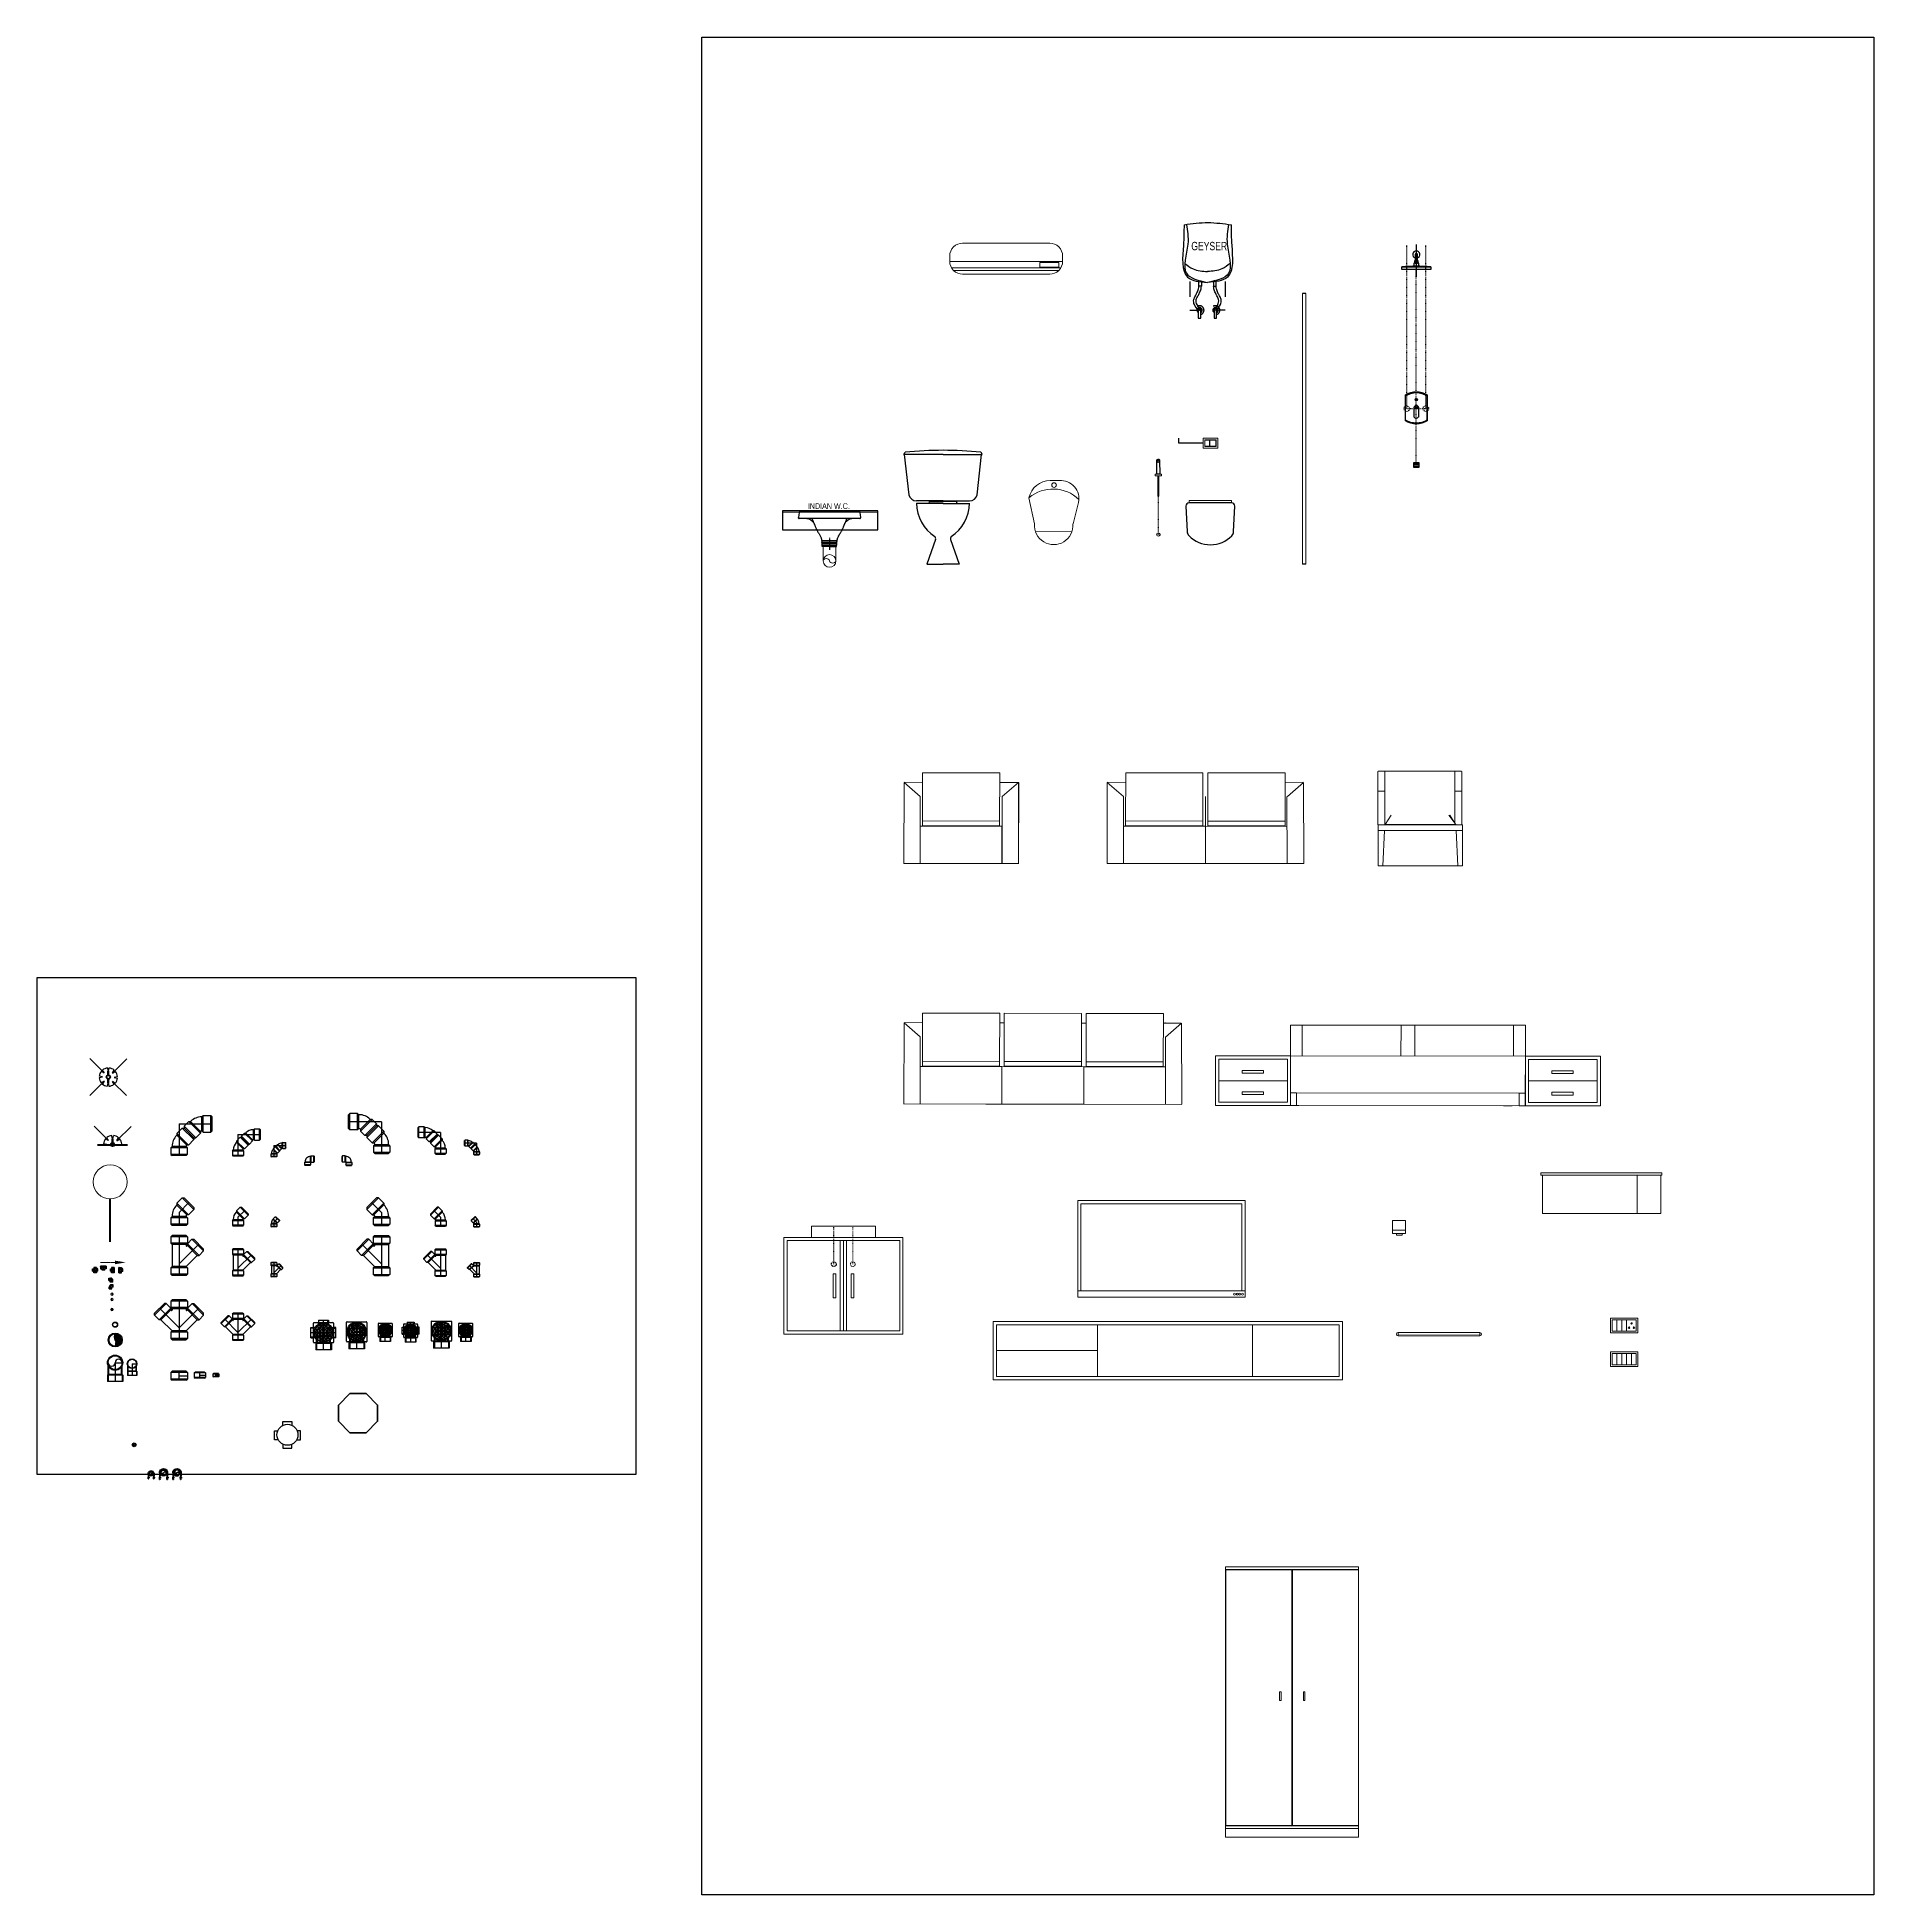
# Model space of a CAD drawing. Header units: millimetres. Extents: x -8500 to 104886, y -7800 to 56500.
# Drawn here: x 90397 to 104886, y 25940 to 40598 of the extents above; entities that cross this region are included whole.
import ezdxf

# ---------------------------------------------------------------- set-up
doc = ezdxf.new("R2010")
doc.units = ezdxf.units.MM
doc.header["$LTSCALE"] = 10
for name, pattern in [('( Hidden )', [0.375, 0.25, -0.125]), ('ACAD_ISO03W100', [30, 12, -18]), ('CENTER', [2, 1.25, -0.25, 0.25, -0.25]), ('DASHED', [0.75, 0.5, -0.25])]:
    doc.linetypes.add(name, pattern=pattern)
for name, color, linetype in [('0-AES-P-DWS 15 MM', 220, 'Continuous'), ('A-FIXT-PLN', 251, 'Continuous'), ('DOUBLE Y TEE 110', 7, 'Continuous'), ('DOUBLE Y TEE 75', 7, 'Continuous'), ('ELBOW 45 - 110', 7, 'Continuous'), ('ELBOW 45-75', 7, 'Continuous'), ('SH - HWR', 6, 'Continuous'), ('SH- EQUIPEMENT', 7, 'Continuous'), ('Y TEE 110', 7, 'Continuous'), ('Y TEE 75', 7, 'Continuous')]:
    doc.layers.add(name, color=color, linetype=linetype)
for name, color, linetype, lineweight in [('ceneter line', 251, 'CENTER', 20), ('CIZGI', 4, 'Continuous', 20), ('CORRIDOR 1', 7, 'Continuous', 40), ('cws', 5, 'Continuous', 5), ('Drawing', 7, 'Continuous', 35), ('Fan Box', 30, 'DASHED', 30), ('Furniture', 162, 'Continuous', 18), ('FWS', 132, 'Continuous', 30), ('KUTUPHANE', 4, 'Continuous', 30), ('Light box', 30, 'DASHED', 30), ('SH - ANGLE SUPPORT', 7, 'Continuous', 30), ('SH - CWS', 5, 'Continuous', 5), ('SH - HWS', 1, 'Continuous', 30), ('SH - SWP', 10, 'Continuous', 25), ('SH-Ele-TUBE LIGHT', 5, 'Continuous', 5), ('SH-HWS', 10, 'Continuous', 9), ('SH-SPRINKLAR', 1, 'Continuous', 30), ('SH-Telephone', 220, 'Continuous', 30), ('SLIT', 1, 'Continuous', 5), ('SWP', 10, 'Continuous', 25), ('T - TOILET FIXTURE', 58, 'Continuous', 0), ('WALL ROOM 22', 8, 'Continuous', 0), ('WWP', 82, 'CENTER', 13)]:
    doc.layers.add(name, color=color, linetype=linetype, lineweight=lineweight)
doc.styles.add('5', font='swisscl.ttf')

# ---------------------------------------------------------------- blocks, each defined once
blk = doc.blocks.new('WCBACK')
at = {"layer": 'SWP', "lineweight": 30}
h = blk.add_hatch(color=256, dxfattribs=at)
edge = h.paths.add_edge_path()
edge.add_ellipse((376227, 227773), major_axis=(27.3, 27.3), ratio=1, start_angle=96.3386, end_angle=173.6614, ccw=False)
edge.add_ellipse((376197, 227749), major_axis=(34.1, -34.1), ratio=1, start_angle=-45, end_angle=135, ccw=False)
edge.add_ellipse((376167, 227725), major_axis=(27.3, -27.3), ratio=1, start_angle=6.3386, end_angle=83.6614)
for radius in [54.2, 48.2]:
    blk.add_circle((376197, 227749), radius, dxfattribs=at)
for centre, start, end in [((376227, 227773), 141.3386, 218.6614), ((376167, 227725), 321.3386, 38.6614)]:
    blk.add_arc(centre, 38.5, start, end, dxfattribs=at)
blk = doc.blocks.new('ELBOW 45 75')
at = {"layer": 'ELBOW 45-75'}
for p, q in [((30746, -30066), (30753, -30060)), ((30834, -30066), (30746, -30066)), ((30746, -30066), (30746, -30101)), ((30753, -30057), (30753, -30060)), ((30828, -30060), (30753, -30060)), ((30776, -29999), (30778, -29998)), ((30778, -29988), (30807, -29959)), ((30841, -30051), (30778, -29988)), ((30778, -29988), (30778, -29998)), ((30831, -30051), (30778, -29998)), ((30870, -30021), (30807, -29959)), ((30807, -29959), (30817, -29959)), ((30870, -30012), (30817, -29959)), ((30828, -30057), (30828, -30060)), ((30828, -30060), (30834, -30066)), ((30830, -30052), (30831, -30051)), ((30841, -30051), (30831, -30051)), ((30834, -30066), (30834, -30101)), ((30841, -30051), (30870, -30021)), ((30870, -30012), (30870, -30021)), ((30834, -30101), (30746, -30101)), ((30746, -30101), (30753, -30108)), ((30828, -30108), (30753, -30108)), ((30828, -30108), (30834, -30101))]:
    blk.add_line(p, q, dxfattribs=at)
at = {"layer": 'ELBOW 45-75', "color": 253}
blk.add_line((30790, -30039), (30844, -29985), dxfattribs=at)
at = {"layer": 'ELBOW 45-75', "color": 252}
blk.add_line((30790, -30039), (30790, -30108), dxfattribs=at)
at = {"layer": 'ELBOW 45-75'}
for radius in [81.8, 6.82]:
    blk.add_arc((30834, -30057), radius, 135, 180, dxfattribs=at)
blk = doc.blocks.new('DYT 75')
at = {"layer": 'DOUBLE Y TEE 75'}
for p, q in [((34370, -28831), (34307, -28893)), ((34360, -28831), (34307, -28884)), ((34307, -28893), (34307, -28884)), ((34332, -28918), (34307, -28893)), ((34394, -28855), (34332, -28918)), ((34394, -28865), (34341, -28918)), ((34370, -28831), (34360, -28831)), ((34394, -28855), (34370, -28831)), ((34394, -28855), (34394, -28865)), ((34397, -28867), (34394, -28865)), ((34395, -28818), (34402, -28811)), ((34395, -28818), (34395, -28853)), ((34483, -28818), (34395, -28818)), ((34395, -28853), (34402, -28860)), ((34483, -28853), (34395, -28853)), ((34477, -28811), (34402, -28811)), ((34402, -28860), (34402, -28866)), ((34477, -28860), (34402, -28860)), ((34477, -28811), (34483, -28818)), ((34477, -28860), (34483, -28853)), ((34477, -28860), (34477, -28866)), ((34481, -28867), (34484, -28865)), ((34483, -28818), (34483, -28853)), ((34484, -28855), (34509, -28831)), ((34484, -28855), (34484, -28865)), ((34484, -28855), (34547, -28918)), ((34484, -28865), (34537, -28918)), ((34509, -28831), (34518, -28831)), ((34509, -28831), (34571, -28893)), ((34518, -28831), (34571, -28884)), ((34547, -28918), (34571, -28893)), ((34571, -28893), (34571, -28884)), ((34341, -28918), (34332, -28918)), ((34402, -28978), (34341, -28918)), ((34395, -28985), (34402, -28978)), ((34395, -28985), (34395, -29020)), ((34483, -28985), (34395, -28985)), ((34395, -29020), (34402, -29027)), ((34483, -29020), (34395, -29020)), ((34477, -28978), (34402, -28978)), ((34477, -29027), (34402, -29027)), ((34477, -28978), (34537, -28918)), ((34477, -28978), (34483, -28985)), ((34477, -29027), (34483, -29020)), ((34483, -28985), (34483, -29020)), ((34537, -28918), (34547, -28918))]:
    blk.add_line(p, q, dxfattribs=at)
at = {"layer": 'DOUBLE Y TEE 75', "color": 253}
for q in [(34334, -28857), (34545, -28857)]:
    blk.add_line((34439, -28963), q, dxfattribs=at)
at = {"layer": 'DOUBLE Y TEE 75', "color": 252}
blk.add_line((34439, -28811), (34439, -29027), dxfattribs=at)
at = {"layer": 'DOUBLE Y TEE 75'}
for centre, start, end in [((34399, -28866), 225, 0), ((34479, -28866), 180, 315)]:
    blk.add_arc(centre, 2.73, start, end, dxfattribs=at)
blk = doc.blocks.new('DYT 110')
at = {"layer": 'DOUBLE Y TEE 110'}
for p, q in [((33848, -28734), (33858, -28724)), ((33968, -28724), (33858, -28724)), ((33968, -28724), (33978, -28734)), ((33811, -28753), (33719, -28844)), ((33797, -28753), (33719, -28830)), ((33719, -28844), (33719, -28830)), ((33755, -28881), (33719, -28844)), ((33847, -28789), (33755, -28881)), ((33847, -28803), (33769, -28881)), ((33811, -28753), (33797, -28753)), ((33847, -28789), (33811, -28753)), ((33847, -28789), (33847, -28803)), ((33851, -28807), (33847, -28803)), ((33978, -28734), (33848, -28734)), ((33848, -28734), (33848, -28785)), ((33848, -28785), (33858, -28795)), ((33978, -28785), (33848, -28785)), ((33858, -28795), (33858, -28804)), ((33968, -28795), (33858, -28795)), ((33968, -28795), (33978, -28785)), ((33968, -28795), (33968, -28804)), ((33975, -28807), (33978, -28803)), ((33978, -28734), (33978, -28785)), ((33978, -28789), (34015, -28753)), ((33978, -28789), (33978, -28803)), ((33978, -28789), (34070, -28881)), ((33978, -28803), (34056, -28881)), ((34015, -28753), (34029, -28753)), ((34015, -28753), (34106, -28844)), ((34029, -28753), (34106, -28830)), ((34070, -28881), (34106, -28844)), ((34106, -28844), (34106, -28830)), ((33769, -28881), (33755, -28881)), ((33858, -28969), (33769, -28881)), ((33848, -28979), (33858, -28969)), ((33848, -28979), (33848, -29030)), ((33978, -28979), (33848, -28979)), ((33968, -28969), (33858, -28969)), ((33968, -28969), (34056, -28881)), ((33968, -28969), (33978, -28979)), ((33978, -28979), (33978, -29030)), ((34056, -28881), (34070, -28881)), ((33848, -29030), (33858, -29040)), ((33978, -29030), (33848, -29030)), ((33968, -29040), (33858, -29040)), ((33968, -29040), (33978, -29030))]:
    blk.add_line(p, q, dxfattribs=at)
at = {"layer": 'DOUBLE Y TEE 110', "color": 252}
blk.add_line((33913, -28724), (33913, -29040), dxfattribs=at)
at = {"layer": 'DOUBLE Y TEE 110', "color": 253}
for q in [(33758, -28791), (34068, -28791)]:
    blk.add_line((33913, -28946), q, dxfattribs=at)
at = {"layer": 'DOUBLE Y TEE 110'}
for centre, start, end in [((33854, -28804), 225, 0), ((33972, -28804), 180, 315)]:
    blk.add_arc(centre, 4, start, end, dxfattribs=at)
blk = doc.blocks.new('y tee 110')
at = {"layer": 'Y TEE 110'}
for p, q in [((33337, -27550), (33347, -27540)), ((33337, -27550), (33337, -27601)), ((33467, -27550), (33337, -27550)), ((33457, -27540), (33347, -27540)), ((33457, -27540), (33467, -27550)), ((33467, -27550), (33467, -27601)), ((33337, -27601), (33347, -27611)), ((33467, -27601), (33337, -27601)), ((33347, -27611), (33347, -27785)), ((33457, -27611), (33347, -27611)), ((33457, -27611), (33467, -27601)), ((33457, -27611), (33457, -27620)), ((33457, -27785), (33545, -27697)), ((33463, -27623), (33467, -27619)), ((33467, -27605), (33503, -27569)), ((33467, -27605), (33467, -27619)), ((33467, -27605), (33559, -27697)), ((33467, -27619), (33545, -27697)), ((33503, -27569), (33518, -27569)), ((33503, -27569), (33595, -27661)), ((33518, -27569), (33595, -27647)), ((33545, -27697), (33559, -27697)), ((33559, -27697), (33595, -27661)), ((33595, -27661), (33595, -27647)), ((33337, -27795), (33347, -27785)), ((33337, -27795), (33337, -27846)), ((33467, -27795), (33337, -27795)), ((33337, -27846), (33347, -27856)), ((33467, -27846), (33337, -27846)), ((33457, -27785), (33347, -27785)), ((33457, -27785), (33467, -27795)), ((33457, -27856), (33467, -27846)), ((33467, -27795), (33467, -27846)), ((33457, -27856), (33347, -27856))]:
    blk.add_line(p, q, dxfattribs=at)
at = {"layer": 'Y TEE 110', "color": 252}
blk.add_line((33402, -27540), (33402, -27856), dxfattribs=at)
at = {"layer": 'Y TEE 110', "color": 253}
blk.add_line((33402, -27763), (33557, -27608), dxfattribs=at)
at = {"layer": 'Y TEE 110'}
blk.add_arc((33461, -27620), 4, 180, 315, dxfattribs=at)
blk = doc.blocks.new('y tee 75')
at = {"layer": 'Y TEE 75'}
for p, q in [((33672, -27619), (33679, -27612)), ((33761, -27619), (33672, -27619)), ((33672, -27619), (33672, -27654)), ((33672, -27654), (33679, -27661)), ((33761, -27654), (33672, -27654)), ((33754, -27612), (33679, -27612)), ((33679, -27661), (33679, -27780)), ((33754, -27661), (33679, -27661)), ((33754, -27612), (33761, -27619)), ((33754, -27661), (33761, -27654)), ((33754, -27661), (33754, -27667)), ((33754, -27780), (33814, -27719)), ((33759, -27669), (33761, -27666)), ((33761, -27619), (33761, -27654)), ((33761, -27656), (33786, -27632)), ((33761, -27656), (33824, -27719)), ((33761, -27656), (33761, -27666)), ((33761, -27666), (33814, -27719)), ((33786, -27632), (33795, -27632)), ((33786, -27632), (33849, -27695)), ((33795, -27632), (33849, -27685)), ((33814, -27719), (33824, -27719)), ((33824, -27719), (33849, -27695)), ((33849, -27695), (33849, -27685)), ((33672, -27786), (33679, -27780)), ((33672, -27786), (33672, -27821)), ((33761, -27786), (33672, -27786)), ((33672, -27821), (33679, -27828)), ((33761, -27821), (33672, -27821)), ((33754, -27780), (33679, -27780)), ((33754, -27828), (33679, -27828)), ((33754, -27780), (33761, -27786)), ((33754, -27828), (33761, -27821)), ((33761, -27786), (33761, -27821))]:
    blk.add_line(p, q, dxfattribs=at)
at = {"layer": 'Y TEE 75', "color": 252}
blk.add_line((33716, -27612), (33716, -27828), dxfattribs=at)
at = {"layer": 'Y TEE 75', "color": 253}
blk.add_line((33716, -27764), (33822, -27658), dxfattribs=at)
at = {"layer": 'Y TEE 75'}
blk.add_arc((33757, -27667), 2.73, 180, 315, dxfattribs=at)
blk = doc.blocks.new('ELBOW 45 110')
at = {"layer": 'ELBOW 45 - 110'}
for p, q in [((30321, -29981), (30323, -29979)), ((30323, -29965), (30366, -29921)), ((30323, -29965), (30323, -29979)), ((30415, -30057), (30323, -29965)), ((30401, -30057), (30323, -29979)), ((30458, -30013), (30366, -29921)), ((30366, -29921), (30380, -29921)), ((30458, -29999), (30380, -29921)), ((30415, -30057), (30458, -30013)), ((30458, -29999), (30458, -30013)), ((30276, -30079), (30286, -30069)), ((30276, -30079), (30276, -30130)), ((30406, -30079), (30276, -30079)), ((30276, -30130), (30286, -30140)), ((30406, -30130), (30276, -30130)), ((30286, -30066), (30286, -30069)), ((30396, -30069), (30286, -30069)), ((30396, -30140), (30286, -30140)), ((30396, -30066), (30396, -30069)), ((30396, -30069), (30406, -30079)), ((30396, -30140), (30406, -30130)), ((30399, -30059), (30401, -30057)), ((30415, -30057), (30401, -30057)), ((30406, -30079), (30406, -30130))]:
    blk.add_line(p, q, dxfattribs=at)
at = {"layer": 'ELBOW 45 - 110', "color": 253}
blk.add_line((30341, -30039), (30419, -29960), dxfattribs=at)
at = {"layer": 'ELBOW 45 - 110', "color": 252}
blk.add_line((30341, -30039), (30341, -30140), dxfattribs=at)
at = {"layer": 'ELBOW 45 - 110'}
for radius in [120, 10]:
    blk.add_arc((30406, -30066), radius, 135, 180, dxfattribs=at)
blk = doc.blocks.new('2 elbow 45 75')
at = {"layer": 'ELBOW 45-75'}
for p, q in [((376400, 228032), (376393, 228026)), ((376400, 227944), (376400, 228032)), ((376400, 228032), (376441, 228032)), ((376441, 227944), (376441, 228032)), ((376441, 228032), (376448, 228026)), ((376257, 227925), (376258, 227927)), ((376258, 227936), (376288, 227966)), ((376321, 227874), (376258, 227936)), ((376258, 227936), (376258, 227927)), ((376311, 227874), (376258, 227927)), ((376350, 227903), (376288, 227966)), ((376288, 227966), (376297, 227966)), ((376322, 228000), (376297, 227975)), ((376360, 227913), (376297, 227975)), ((376297, 227975), (376297, 227966)), ((376350, 227913), (376297, 227966)), ((376350, 227913), (376297, 227966)), ((376321, 227874), (376350, 227903)), ((376384, 227937), (376322, 228000)), ((376322, 228000), (376331, 228000)), ((376333, 228002), (376331, 228000)), ((376384, 227947), (376331, 228000)), ((376350, 227913), (376350, 227903)), ((376350, 227913), (376360, 227913)), ((376384, 227937), (376360, 227913)), ((376386, 227949), (376384, 227947)), ((376384, 227947), (376384, 227937)), ((376391, 228026), (376393, 228026)), ((376391, 227951), (376393, 227951)), ((376393, 227951), (376393, 228026)), ((376400, 227944), (376393, 227951)), ((376400, 227944), (376441, 227944)), ((376448, 227951), (376441, 227944)), ((376448, 227951), (376448, 228026)), ((376226, 227858), (376233, 227865)), ((376315, 227858), (376226, 227858)), ((376226, 227858), (376226, 227823)), ((376315, 227823), (376226, 227823)), ((376226, 227823), (376233, 227817)), ((376233, 227867), (376233, 227865)), ((376308, 227865), (376233, 227865)), ((376308, 227817), (376233, 227817)), ((376308, 227867), (376308, 227865)), ((376308, 227865), (376315, 227858)), ((376308, 227817), (376315, 227823)), ((376310, 227872), (376311, 227874)), ((376321, 227874), (376311, 227874)), ((376315, 227858), (376315, 227823))]:
    blk.add_line(p, q, dxfattribs=at)
at = {"layer": 'ELBOW 45-75', "color": 252}
blk.add_line((376270, 227988), (376270, 227817), dxfattribs=at)
at = {"layer": 'ELBOW 45-75', "color": 253}
blk.add_line((376270, 227988), (376448, 227988), dxfattribs=at)
at = {"layer": 'ELBOW 45-75'}
for centre, radius, start, end in [((376315, 227867), 81.8, 135, 180), ((376391, 227944), 81.8, 90, 135), ((376391, 227944), 6.82, 90, 135), ((376315, 227867), 6.82, 135, 180)]:
    blk.add_arc(centre, radius, start, end, dxfattribs=at)
blk = doc.blocks.new('Elbow45 75 mirror')
at = {"layer": 'ELBOW 45-75'}
for p, q in [((32005, -29999), (32058, -29945)), ((32005, -30008), (32068, -29945)), ((32005, -29999), (32005, -30008)), ((32034, -30038), (32005, -30008)), ((32034, -30038), (32097, -29975)), ((32034, -30038), (32044, -30038)), ((32047, -30046), (32041, -30053)), ((32041, -30053), (32129, -30053)), ((32041, -30053), (32041, -30088)), ((32044, -30038), (32097, -29985)), ((32045, -30039), (32044, -30038)), ((32047, -30044), (32047, -30046)), ((32047, -30046), (32122, -30046)), ((32068, -29945), (32058, -29945)), ((32097, -29975), (32068, -29945)), ((32097, -29975), (32097, -29985)), ((32099, -29986), (32097, -29985)), ((32122, -30044), (32122, -30046)), ((32129, -30053), (32122, -30046)), ((32129, -30053), (32129, -30088)), ((32041, -30088), (32129, -30088)), ((32047, -30095), (32041, -30088)), ((32047, -30095), (32122, -30095)), ((32129, -30088), (32122, -30095))]:
    blk.add_line(p, q, dxfattribs=at)
at = {"layer": 'ELBOW 45-75', "color": 253}
blk.add_line((32085, -30025), (32031, -29972), dxfattribs=at)
at = {"layer": 'ELBOW 45-75', "color": 252}
blk.add_line((32085, -30025), (32085, -30095), dxfattribs=at)
at = {"layer": 'ELBOW 45-75'}
for radius, start in [(6.82, 0), (81.8, 360)]:
    blk.add_arc((32041, -30044), radius, start, 45, dxfattribs=at)
blk = doc.blocks.new('Elbow45 110 mirror')
at = {"layer": 'ELBOW 45 - 110'}
for p, q in [((32417, -29986), (32495, -29908)), ((32417, -30000), (32509, -29908)), ((32417, -29986), (32417, -30000)), ((32460, -30043), (32417, -30000)), ((32460, -30043), (32552, -29951)), ((32460, -30043), (32474, -30043)), ((32474, -30043), (32552, -29965)), ((32476, -30045), (32474, -30043)), ((32509, -29908), (32495, -29908)), ((32552, -29951), (32509, -29908)), ((32552, -29951), (32552, -29965)), ((32554, -29968), (32552, -29965)), ((32479, -30056), (32469, -30066)), ((32469, -30066), (32469, -30117)), ((32469, -30066), (32599, -30066)), ((32479, -30127), (32469, -30117)), ((32469, -30117), (32599, -30117)), ((32479, -30052), (32479, -30056)), ((32479, -30056), (32589, -30056)), ((32479, -30127), (32589, -30127)), ((32589, -30052), (32589, -30056)), ((32599, -30066), (32589, -30056)), ((32599, -30117), (32589, -30127)), ((32599, -30066), (32599, -30117))]:
    blk.add_line(p, q, dxfattribs=at)
at = {"layer": 'ELBOW 45 - 110', "color": 253}
blk.add_line((32534, -30025), (32456, -29947), dxfattribs=at)
at = {"layer": 'ELBOW 45 - 110', "color": 252}
blk.add_line((32534, -30025), (32534, -30127), dxfattribs=at)
at = {"layer": 'ELBOW 45 - 110'}
for radius, start in [(10, 0), (120, 360)]:
    blk.add_arc((32469, -30052), radius, start, 45, dxfattribs=at)
blk = doc.blocks.new('Ytee 75 mirror')
at = {"layer": 'Y TEE 75'}
for p, q in [((32041, -30659), (31978, -30721)), ((32032, -30659), (31978, -30712)), ((32041, -30659), (32032, -30659)), ((32066, -30683), (32041, -30659)), ((32073, -30639), (32066, -30646)), ((32066, -30646), (32155, -30646)), ((32066, -30646), (32066, -30681)), ((32073, -30639), (32148, -30639)), ((32155, -30646), (32148, -30639)), ((32155, -30646), (32155, -30681)), ((31978, -30721), (31978, -30712)), ((32003, -30746), (31978, -30721)), ((32066, -30683), (32003, -30746)), ((32013, -30746), (32003, -30746)), ((32066, -30693), (32013, -30746)), ((32073, -30806), (32013, -30746)), ((32073, -30688), (32066, -30681)), ((32066, -30681), (32155, -30681)), ((32066, -30683), (32066, -30693)), ((32068, -30695), (32066, -30693)), ((32073, -30688), (32073, -30694)), ((32073, -30688), (32148, -30688)), ((32155, -30681), (32148, -30688)), ((32148, -30688), (32148, -30806)), ((32073, -30806), (32066, -30813)), ((32066, -30813), (32066, -30848)), ((32066, -30813), (32155, -30813)), ((32073, -30855), (32066, -30848)), ((32066, -30848), (32155, -30848)), ((32073, -30806), (32148, -30806)), ((32073, -30855), (32148, -30855)), ((32155, -30813), (32148, -30806)), ((32155, -30848), (32148, -30855)), ((32155, -30813), (32155, -30848))]:
    blk.add_line(p, q, dxfattribs=at)
at = {"layer": 'Y TEE 75', "color": 252}
blk.add_line((32111, -30639), (32111, -30855), dxfattribs=at)
at = {"layer": 'Y TEE 75', "color": 253}
blk.add_line((32111, -30791), (32005, -30685), dxfattribs=at)
at = {"layer": 'Y TEE 75'}
blk.add_arc((32070, -30694), 2.73, 225, 0, dxfattribs=at)
blk = doc.blocks.new('Ytee 110 mirror')
at = {"layer": 'Y TEE 110'}
for p, q in [((32324, -30595), (32232, -30687)), ((32309, -30595), (32232, -30673)), ((32360, -30632), (32268, -30723)), ((32324, -30595), (32309, -30595)), ((32360, -30632), (32324, -30595)), ((32370, -30567), (32360, -30577)), ((32360, -30577), (32360, -30628)), ((32360, -30577), (32490, -30577)), ((32370, -30638), (32360, -30628)), ((32360, -30628), (32490, -30628)), ((32360, -30632), (32360, -30646)), ((32370, -30567), (32480, -30567)), ((32490, -30577), (32480, -30567)), ((32490, -30628), (32480, -30638)), ((32490, -30577), (32490, -30628)), ((32232, -30687), (32232, -30673)), ((32268, -30723), (32232, -30687)), ((32282, -30723), (32268, -30723)), ((32360, -30646), (32282, -30723)), ((32370, -30812), (32282, -30723)), ((32364, -30650), (32360, -30646)), ((32370, -30638), (32370, -30647)), ((32370, -30638), (32480, -30638)), ((32480, -30638), (32480, -30812)), ((32370, -30812), (32360, -30822)), ((32360, -30822), (32360, -30873)), ((32360, -30822), (32490, -30822)), ((32370, -30883), (32360, -30873)), ((32360, -30873), (32490, -30873)), ((32370, -30812), (32480, -30812)), ((32370, -30883), (32480, -30883)), ((32490, -30822), (32480, -30812)), ((32490, -30873), (32480, -30883)), ((32490, -30822), (32490, -30873))]:
    blk.add_line(p, q, dxfattribs=at)
at = {"layer": 'Y TEE 110', "color": 253}
blk.add_line((32425, -30789), (32270, -30634), dxfattribs=at)
at = {"layer": 'Y TEE 110', "color": 252}
blk.add_line((32425, -30567), (32425, -30883), dxfattribs=at)
at = {"layer": 'Y TEE 110'}
blk.add_arc((32366, -30647), 4, 225, 0, dxfattribs=at)
blk = doc.blocks.new('2 elbow 45 110')
at = {"layer": 'ELBOW 45 - 110'}
for p, q in [((376242, 227992), (376285, 228035)), ((376377, 227944), (376285, 228035)), ((376285, 228035), (376300, 228035)), ((376336, 228086), (376300, 228050)), ((376300, 228050), (376300, 228035)), ((376391, 227958), (376300, 228050)), ((376377, 227958), (376300, 228035)), ((376377, 227958), (376300, 228035)), ((376336, 228086), (376350, 228086)), ((376428, 227994), (376336, 228086)), ((376352, 228088), (376350, 228086)), ((376428, 228008), (376350, 228086)), ((376430, 228010), (376428, 228008)), ((376428, 228008), (376428, 227994)), ((376437, 228123), (376440, 228123)), ((376437, 228013), (376440, 228013)), ((376450, 228133), (376440, 228123)), ((376440, 228013), (376440, 228123)), ((376450, 228003), (376440, 228013)), ((376450, 228133), (376511, 228133)), ((376450, 228003), (376450, 228133)), ((376450, 228003), (376511, 228003)), ((376511, 228003), (376511, 228133)), ((376511, 228133), (376521, 228123)), ((376521, 228013), (376511, 228003)), ((376521, 228013), (376521, 228123)), ((376195, 227878), (376205, 227888)), ((376195, 227878), (376195, 227827)), ((376325, 227878), (376195, 227878)), ((376205, 227891), (376205, 227888)), ((376315, 227888), (376205, 227888)), ((376240, 227976), (376242, 227978)), ((376242, 227992), (376242, 227978)), ((376334, 227900), (376242, 227992)), ((376320, 227900), (376242, 227978)), ((376315, 227891), (376315, 227888)), ((376315, 227888), (376325, 227878)), ((376318, 227898), (376320, 227900)), ((376334, 227900), (376320, 227900)), ((376325, 227878), (376325, 227827)), ((376334, 227900), (376377, 227944)), ((376377, 227958), (376377, 227944)), ((376377, 227958), (376391, 227958)), ((376428, 227994), (376391, 227958)), ((376195, 227827), (376205, 227817)), ((376325, 227827), (376195, 227827)), ((376315, 227817), (376205, 227817)), ((376315, 227817), (376325, 227827))]:
    blk.add_line(p, q, dxfattribs=at)
at = {"layer": 'ELBOW 45 - 110', "color": 252}
blk.add_line((376260, 228068), (376260, 227817), dxfattribs=at)
at = {"layer": 'ELBOW 45 - 110', "color": 253}
blk.add_line((376260, 228068), (376521, 228068), dxfattribs=at)
at = {"layer": 'ELBOW 45 - 110'}
for centre, radius, start, end in [((376437, 228003), 120, 90, 135), ((376437, 228003), 10, 90, 135), ((376325, 227891), 120, 135, 180), ((376325, 227891), 10, 135, 180)]:
    blk.add_arc(centre, radius, start, end, dxfattribs=at)
blk = doc.blocks.new('2 elbow 45 75 mirror')
at = {"layer": 'ELBOW 45-75'}
for p, q in [((376127, 228032), (376121, 228026)), ((376127, 227944), (376127, 228032)), ((376169, 228032), (376127, 228032)), ((376169, 227944), (376169, 228032)), ((376169, 228032), (376176, 228026)), ((376121, 227951), (376121, 228026)), ((376121, 227951), (376127, 227944)), ((376169, 227944), (376127, 227944)), ((376169, 227944), (376176, 227951)), ((376176, 227951), (376176, 228026)), ((376178, 228026), (376176, 228026)), ((376178, 227951), (376176, 227951)), ((376183, 227949), (376184, 227947)), ((376184, 227947), (376237, 228000)), ((376184, 227937), (376247, 228000)), ((376184, 227947), (376184, 227937)), ((376184, 227937), (376209, 227913)), ((376209, 227913), (376272, 227975)), ((376219, 227913), (376209, 227913)), ((376219, 227913), (376272, 227966)), ((376219, 227903), (376281, 227966)), ((376219, 227913), (376272, 227966)), ((376219, 227913), (376219, 227903)), ((376248, 227874), (376219, 227903)), ((376236, 228002), (376237, 228000)), ((376247, 228000), (376237, 228000)), ((376247, 228000), (376272, 227975)), ((376248, 227874), (376311, 227936)), ((376258, 227874), (376311, 227927)), ((376272, 227975), (376272, 227966)), ((376281, 227966), (376272, 227966)), ((376311, 227936), (376281, 227966)), ((376311, 227936), (376311, 227927)), ((376312, 227925), (376311, 227927)), ((376248, 227874), (376258, 227874)), ((376261, 227865), (376254, 227858)), ((376254, 227858), (376343, 227858)), ((376254, 227858), (376254, 227823)), ((376254, 227823), (376343, 227823)), ((376261, 227817), (376254, 227823)), ((376259, 227872), (376258, 227874)), ((376261, 227867), (376261, 227865)), ((376261, 227865), (376336, 227865)), ((376261, 227817), (376336, 227817)), ((376336, 227867), (376336, 227865)), ((376343, 227858), (376336, 227865)), ((376343, 227823), (376336, 227817)), ((376343, 227858), (376343, 227823))]:
    blk.add_line(p, q, dxfattribs=at)
at = {"layer": 'ELBOW 45-75', "color": 253}
blk.add_line((376299, 227988), (376121, 227988), dxfattribs=at)
at = {"layer": 'ELBOW 45-75', "color": 252}
blk.add_line((376299, 227988), (376299, 227817), dxfattribs=at)
at = {"layer": 'ELBOW 45-75'}
for centre, radius, start, end in [((376178, 227944), 81.8, 45, 90), ((376178, 227944), 6.82, 45, 90), ((376254, 227867), 81.8, 0, 45), ((376254, 227867), 6.82, 0, 45)]:
    blk.add_arc(centre, radius, start, end, dxfattribs=at)
blk = doc.blocks.new('2 elbow 45 110 mirror')
at = {"layer": 'ELBOW 45 - 110'}
for p, q in [((376058, 228133), (376048, 228123)), ((376048, 228013), (376048, 228123)), ((376048, 228013), (376058, 228003)), ((376119, 228133), (376058, 228133)), ((376058, 228003), (376058, 228133)), ((376119, 228003), (376058, 228003)), ((376119, 228133), (376129, 228123)), ((376119, 228003), (376119, 228133)), ((376119, 228003), (376129, 228013)), ((376132, 228123), (376129, 228123)), ((376129, 228013), (376129, 228123)), ((376132, 228013), (376129, 228013)), ((376139, 228010), (376141, 228008)), ((376141, 228008), (376219, 228086)), ((376141, 227994), (376233, 228086)), ((376141, 228008), (376141, 227994)), ((376177, 227958), (376269, 228050)), ((376192, 227958), (376269, 228035)), ((376192, 227958), (376269, 228035)), ((376192, 227944), (376283, 228035)), ((376217, 228088), (376219, 228086)), ((376233, 228086), (376219, 228086)), ((376233, 228086), (376269, 228050)), ((376269, 228050), (376269, 228035)), ((376283, 228035), (376269, 228035)), ((376327, 227992), (376283, 228035)), ((376141, 227994), (376177, 227958)), ((376192, 227958), (376177, 227958)), ((376192, 227958), (376192, 227944)), ((376235, 227900), (376192, 227944)), ((376235, 227900), (376327, 227992)), ((376235, 227900), (376249, 227900)), ((376254, 227888), (376244, 227878)), ((376244, 227878), (376244, 227827)), ((376244, 227878), (376374, 227878)), ((376249, 227900), (376327, 227978)), ((376251, 227898), (376249, 227900)), ((376254, 227891), (376254, 227888)), ((376254, 227888), (376364, 227888)), ((376327, 227992), (376327, 227978)), ((376329, 227976), (376327, 227978)), ((376364, 227891), (376364, 227888)), ((376374, 227878), (376364, 227888)), ((376374, 227878), (376374, 227827)), ((376254, 227817), (376244, 227827)), ((376244, 227827), (376374, 227827)), ((376254, 227817), (376364, 227817)), ((376374, 227827), (376364, 227817))]:
    blk.add_line(p, q, dxfattribs=at)
at = {"layer": 'ELBOW 45 - 110', "color": 253}
blk.add_line((376309, 228068), (376048, 228068), dxfattribs=at)
at = {"layer": 'ELBOW 45 - 110', "color": 252}
blk.add_line((376309, 228068), (376309, 227817), dxfattribs=at)
at = {"layer": 'ELBOW 45 - 110'}
for centre, radius, start, end in [((376132, 228003), 120, 45, 90), ((376132, 228003), 10, 45, 90), ((376244, 227891), 10, 0, 45), ((376244, 227891), 120, 0, 45)]:
    blk.add_arc(centre, radius, start, end, dxfattribs=at)
blk = doc.blocks.new('HOT')
at = {"color": 1, "linetype": 'Continuous', "lineweight": 13}
blk.add_line((97, 14), (97, -6), dxfattribs=at)
blk.add_circle((97, 4), 9.75, dxfattribs=at)
blk = doc.blocks.new('COLD')
at = {"color": 5, "linetype": 'Continuous', "lineweight": 13}
for p, q in [((107, 2), (87, 2)), ((97, 11), (97, -8))]:
    blk.add_line(p, q, dxfattribs=at)
blk.add_circle((97, 2), 9.75, dxfattribs=at)
blk = doc.blocks.new('ARROW')
at = {"layer": 'WWP'}
blk.add_lwpolyline([(127, 9), (16, 9)], dxfattribs=at)
blk.add_solid([(127, 23, 0), (212, 9, 0), (127, -5, 0)], dxfattribs=at)
blk = doc.blocks.new('MT')
at = {"color": 0, "linetype": 'Continuous'}
for p, q in [((131, -39), (131, 14)), ((144, -62), (144, 38)), ((147, 41), (247, 41)), ((170, 54), (224, 54)), ((250, 37), (250, -63)), ((263, -39), (263, 14)), ((247, -66), (147, -66)), ((156, -68), (160, -64)), ((156, -68), (156, -102)), ((238, -102), (156, -102)), ((238, -68), (234, -64)), ((238, -68), (238, -102))]:
    blk.add_line(p, q, dxfattribs=at)
at = {"color": 0, "ltscale": 10}
for p, q in [((131, 14), (144, 14)), ((170, 54), (170, 41)), ((224, 54), (224, 41)), ((263, 14), (250, 14)), ((131, -39), (144, -39)), ((263, -39), (250, -39))]:
    blk.add_line(p, q, dxfattribs=at)
at = {"color": 8, "linetype": 'Continuous', "ltscale": 0.005}
for p, q in [((152, 12), (131, 12)), ((153, 14), (144, 14)), ((170, 32), (170, 41)), ((173, 33), (173, 54)), ((221, 33), (221, 54)), ((224, 32), (224, 41)), ((241, 14), (250, 14)), ((243, 12), (263, 12)), ((152, -36), (131, -36)), ((153, -39), (144, -39)), ((160, -64), (160, -49)), ((160, -70), (165, -66)), ((234, -70), (160, -70)), ((160, -70), (160, -102)), ((165, -66), (165, -52)), ((230, -66), (230, -52)), ((234, -70), (230, -66)), ((234, -64), (234, -48)), ((234, -70), (234, -102)), ((241, -39), (250, -39)), ((243, -36), (263, -36))]:
    blk.add_line(p, q, dxfattribs=at)
at = {"color": 7, "linetype": 'Continuous'}
for p, q in [((156, 7), (156, 15)), ((156, 15), (158, 15)), ((158, 7), (156, 7)), ((158, 7), (158, 15)), ((165, 5), (160, 5)), ((160, 3), (160, 5)), ((165, 3), (160, 3)), ((165, 5), (165, 3)), ((167, 15), (167, 7)), ((167, 15), (169, 15)), ((169, 7), (167, 7)), ((169, 15), (169, 7)), ((170, 29), (178, 29)), ((170, 27), (170, 29)), ((170, 27), (178, 27)), ((178, 17), (170, 17)), ((170, 15), (170, 17)), ((178, 15), (170, 15)), ((173, 2), (173, 7)), ((173, 7), (175, 7)), ((175, 2), (173, 2)), ((175, 2), (175, 7)), ((178, 27), (178, 29)), ((178, 17), (178, 15)), ((178, 11), (182, 11)), ((178, 11), (178, 9)), ((178, 9), (182, 9)), ((182, 0), (178, 0)), ((178, 0), (178, -2)), ((180, 24), (180, 20)), ((180, 24), (182, 24)), ((182, 24), (182, 20)), ((182, 9), (182, 11)), ((182, 0), (182, -2)), ((184, 7), (184, 2)), ((184, 7), (186, 7)), ((184, 2), (186, 2)), ((186, 20), (186, 24)), ((186, 24), (188, 24)), ((188, 20), (186, 20)), ((186, 7), (186, 2)), ((188, 20), (188, 24)), ((190, 29), (204, 29)), ((190, 27), (190, 29)), ((190, 27), (204, 27)), ((204, 17), (190, 17)), ((190, 17), (190, 15)), ((204, 15), (190, 15)), ((190, 2), (190, 7)), ((190, 7), (192, 7)), ((192, 2), (190, 2)), ((192, 2), (192, 7)), ((195, 11), (199, 11)), ((195, 11), (195, 9)), ((195, 9), (199, 9)), ((199, 0), (195, 0)), ((195, 0), (195, -2)), ((199, 9), (199, 11)), ((199, 0), (199, -2)), ((202, 7), (202, 2)), ((202, 7), (204, 7)), ((202, 2), (204, 2)), ((204, 29), (204, 27)), ((204, 17), (204, 15)), ((204, 7), (204, 2)), ((206, 24), (206, 20)), ((206, 24), (208, 24)), ((206, 20), (208, 20)), ((208, 24), (208, 20)), ((208, 2), (208, 7)), ((208, 7), (210, 7)), ((210, 2), (208, 2)), ((210, 2), (210, 7)), ((212, 24), (212, 20)), ((214, 24), (212, 24)), ((212, 11), (216, 11)), ((212, 11), (212, 9)), ((212, 9), (216, 9)), ((216, 0), (212, 0)), ((212, 0), (212, -2)), ((214, 24), (214, 20)), ((216, 27), (216, 29)), ((224, 29), (216, 29)), ((224, 27), (216, 27)), ((216, 17), (224, 17)), ((216, 17), (216, 15)), ((216, 15), (224, 15)), ((216, 9), (216, 11)), ((216, 0), (216, -2)), ((219, 7), (219, 2)), ((219, 7), (221, 7)), ((219, 2), (221, 2)), ((221, 7), (221, 2)), ((224, 27), (224, 29)), ((224, 15), (224, 17)), ((227, 15), (225, 15)), ((225, 15), (225, 7)), ((225, 7), (227, 7)), ((227, 15), (227, 7)), ((229, 5), (234, 5)), ((229, 5), (229, 3)), ((229, 3), (234, 3)), ((234, 3), (234, 5)), ((238, 15), (236, 15)), ((236, 7), (236, 15)), ((236, 7), (238, 7)), ((238, 7), (238, 15)), ((156, -6), (158, -6)), ((156, -19), (156, -6)), ((158, -19), (156, -19)), ((158, -32), (156, -32)), ((156, -32), (156, -40)), ((156, -40), (158, -40)), ((158, -19), (158, -6)), ((158, -32), (158, -40)), ((165, -1), (160, -1)), ((160, -1), (160, -3)), ((165, -3), (160, -3)), ((160, -22), (165, -22)), ((160, -22), (160, -24)), ((160, -24), (165, -24)), ((165, -27), (160, -27)), ((160, -27), (160, -30)), ((165, -30), (160, -30)), ((165, -3), (165, -1)), ((165, -24), (165, -22)), ((165, -30), (165, -27)), ((167, -19), (167, -6)), ((167, -6), (169, -6)), ((167, -19), (169, -19)), ((167, -40), (167, -32)), ((169, -32), (167, -32)), ((167, -40), (169, -40)), ((169, -19), (169, -6)), ((169, -40), (169, -32)), ((178, -40), (170, -40)), ((170, -40), (170, -42)), ((178, -42), (170, -42)), ((170, -51), (170, -53)), ((170, -51), (178, -51)), ((170, -53), (178, -53)), ((173, -15), (173, -10)), ((173, -10), (175, -10)), ((175, -15), (173, -15)), ((173, -32), (173, -27)), ((173, -27), (175, -27)), ((175, -32), (173, -32)), ((175, -15), (175, -10)), ((175, -32), (175, -27)), ((182, -2), (178, -2)), ((178, -6), (182, -6)), ((178, -6), (178, -8)), ((178, -8), (182, -8)), ((182, -17), (178, -17)), ((178, -17), (178, -19)), ((182, -19), (178, -19)), ((178, -23), (182, -23)), ((178, -23), (178, -25)), ((178, -25), (182, -25)), ((182, -34), (178, -34)), ((178, -34), (178, -36)), ((182, -36), (178, -36)), ((178, -42), (178, -40)), ((178, -51), (178, -53)), ((180, -49), (180, -44)), ((180, -49), (182, -49)), ((182, -8), (182, -6)), ((182, -17), (182, -19)), ((182, -25), (182, -23)), ((182, -34), (182, -36)), ((182, -49), (182, -44)), ((184, -10), (184, -15)), ((184, -10), (186, -10)), ((184, -15), (186, -15)), ((184, -27), (184, -32)), ((184, -27), (186, -27)), ((184, -32), (186, -32)), ((186, -10), (186, -15)), ((186, -27), (186, -32)), ((186, -44), (186, -49)), ((188, -44), (186, -44)), ((186, -49), (188, -49)), ((188, -44), (188, -49)), ((190, -15), (190, -10)), ((190, -10), (192, -10)), ((192, -15), (190, -15)), ((190, -32), (190, -27)), ((190, -27), (192, -27)), ((192, -32), (190, -32)), ((204, -40), (190, -40)), ((190, -42), (190, -40)), ((204, -42), (190, -42)), ((190, -51), (204, -51)), ((190, -51), (190, -53)), ((190, -53), (204, -53)), ((192, -15), (192, -10)), ((192, -32), (192, -27)), ((199, -2), (195, -2)), ((195, -6), (199, -6)), ((195, -6), (195, -8)), ((195, -8), (199, -8)), ((199, -17), (195, -17)), ((195, -17), (195, -19)), ((199, -19), (195, -19)), ((195, -23), (199, -23)), ((195, -23), (195, -25)), ((195, -25), (199, -25)), ((199, -34), (195, -34)), ((195, -34), (195, -36)), ((199, -36), (195, -36)), ((199, -8), (199, -6)), ((199, -17), (199, -19)), ((199, -25), (199, -23)), ((199, -34), (199, -36)), ((202, -10), (202, -15)), ((202, -10), (204, -10)), ((202, -15), (204, -15)), ((202, -27), (202, -32)), ((202, -27), (204, -27)), ((202, -32), (204, -32)), ((204, -10), (204, -15)), ((204, -27), (204, -32)), ((204, -42), (204, -40)), ((204, -53), (204, -51)), ((206, -49), (206, -44)), ((206, -44), (208, -44)), ((206, -49), (208, -49)), ((208, -15), (208, -10)), ((208, -10), (210, -10)), ((210, -15), (208, -15)), ((208, -32), (208, -27)), ((208, -27), (210, -27)), ((210, -32), (208, -32)), ((208, -49), (208, -44)), ((210, -15), (210, -10)), ((210, -32), (210, -27)), ((216, -2), (212, -2)), ((212, -6), (216, -6)), ((212, -6), (212, -8)), ((212, -8), (216, -8)), ((216, -17), (212, -17)), ((212, -17), (212, -19)), ((216, -19), (212, -19)), ((212, -23), (216, -23)), ((212, -23), (212, -25)), ((212, -25), (216, -25)), ((216, -34), (212, -34)), ((212, -34), (212, -36)), ((216, -36), (212, -36)), ((212, -49), (212, -44)), ((214, -49), (212, -49)), ((214, -49), (214, -44)), ((216, -8), (216, -6)), ((216, -17), (216, -19)), ((216, -25), (216, -23)), ((216, -34), (216, -36)), ((216, -42), (216, -40)), ((216, -40), (224, -40)), ((216, -42), (224, -42)), ((224, -51), (216, -51)), ((216, -51), (216, -53)), ((224, -53), (216, -53)), ((219, -10), (219, -15)), ((219, -10), (221, -10)), ((219, -15), (221, -15)), ((219, -27), (219, -32)), ((219, -27), (221, -27)), ((219, -32), (221, -32)), ((221, -10), (221, -15)), ((221, -27), (221, -32)), ((224, -40), (224, -42)), ((224, -51), (224, -53)), ((225, -19), (225, -6)), ((227, -6), (225, -6)), ((227, -19), (225, -19)), ((225, -40), (225, -32)), ((225, -32), (227, -32)), ((227, -40), (225, -40)), ((227, -19), (227, -6)), ((227, -40), (227, -32)), ((229, -1), (234, -1)), ((229, -3), (229, -1)), ((229, -3), (234, -3)), ((234, -22), (229, -22)), ((229, -24), (229, -22)), ((234, -24), (229, -24)), ((229, -27), (234, -27)), ((229, -30), (229, -27)), ((229, -30), (234, -30)), ((234, -3), (234, -1)), ((234, -22), (234, -24)), ((234, -27), (234, -30)), ((236, -5), (238, -6)), ((236, -6), (236, -19)), ((236, -19), (238, -19)), ((236, -32), (238, -32)), ((236, -32), (236, -40)), ((238, -40), (236, -40)), ((238, -6), (238, -19)), ((238, -32), (238, -40))]:
    blk.add_line(p, q, dxfattribs=at)
at = {"color": 253}
for q in [(197, 54), (131, -12), (263, -12)]:
    blk.add_line((197, -12), q, dxfattribs=at)
at = {"color": 252}
blk.add_line((197, -12), (197, -102), dxfattribs=at)
at = {"color": 8, "linetype": 'Continuous', "ltscale": 0.005}
for radius in [51.5, 47.2]:
    blk.add_circle((197, -12), radius, dxfattribs=at)
at = {"color": 0, "linetype": 'Continuous'}
for centre, radius, start, end in [((147, 38), 2.86, 90, 180), ((247, 37), 3.43, 360, 90), ((147, -62), 3.43, 180, 270), ((248, -63), 2.51, 261.2591, 8.7567)]:
    blk.add_arc(centre, radius, start, end, dxfattribs=at)
at = {"color": 7, "linetype": 'Continuous'}
for centre, radius, start, end in [((170, 15), 13.5, 90, 180), ((160, 7), 4.34, 180, 270), ((170, 15), 11.4, 90, 180), ((160, 7), 2.29, 180, 270), ((165, 7), 2.29, 270, 0), ((165, 7), 4.34, 270, 0), ((170, 15), 2.29, 90, 180), ((170, 15), 0.229, 90, 180), ((178, 7), 4.34, 90, 180), ((178, 2), 4.34, 180, 270), ((178, 7), 2.29, 90, 180), ((178, 2), 2.29, 180, 270), ((178, 24), 4.34, 360, 90), ((178, 24), 2.29, 360, 90), ((178, 20), 2.29, 270, 0), ((178, 20), 4.34, 270, 0), ((182, 7), 4.34, 360, 90), ((182, 7), 2.29, 360, 90), ((182, 2), 2.29, 270, 0), ((182, 2), 4.34, 270, 0), ((190, 24), 4.34, 90, 180), ((190, 20), 4.34, 180, 270), ((190, 24), 2.29, 90, 180), ((190, 20), 2.29, 180, 270), ((195, 7), 4.34, 90, 180), ((195, 2), 4.34, 180, 270), ((195, 7), 2.29, 90, 180), ((195, 2), 2.29, 180, 270), ((195, 2), 2.29, 180, 270), ((199, 7), 4.34, 360, 90), ((199, 7), 2.29, 360, 90), ((199, 2), 2.29, 270, 0), ((199, 2), 4.34, 270, 0), ((204, 24), 4.34, 360, 90), ((204, 24), 2.29, 360, 90), ((204, 20), 2.29, 270, 0), ((204, 20), 4.34, 270, 0), ((212, 7), 4.34, 90, 180), ((212, 2), 4.34, 180, 270), ((212, 7), 2.29, 90, 180), ((212, 2), 2.29, 180, 270), ((212, 2), 2.29, 180, 270), ((216, 24), 4.34, 90, 180), ((216, 20), 4.34, 180, 270), ((216, 24), 2.29, 90, 180), ((216, 20), 2.29, 180, 270), ((216, 7), 4.34, 360, 90), ((216, 7), 2.29, 360, 90), ((216, 2), 2.29, 270, 360), ((216, 2), 4.34, 270, 0), ((224, 15), 13.5, 360, 90), ((224, 15), 11.4, 360, 90), ((224, 15), 2.29, 360, 90), ((224, 15), 0.229, 360, 90), ((229, 7), 4.34, 180, 270), ((229, 7), 2.29, 180, 270), ((234, 7), 4.34, 270, 360), ((234, 7), 2.29, 270, 360), ((160, -6), 4.34, 90, 180), ((160, -19), 4.34, 180, 270), ((160, -32), 4.34, 90, 180), ((170, -40), 13.5, 180, 270), ((160, -6), 2.29, 90, 180), ((160, -19), 2.29, 180, 270), ((160, -32), 2.29, 90, 180), ((170, -40), 11.4, 180, 270), ((165, -6), 4.34, 360, 90), ((165, -6), 2.29, 360, 90), ((165, -19), 4.34, 270, 360), ((165, -19), 2.29, 270, 360), ((165, -32), 4.34, 360, 90), ((165, -32), 2.29, 360, 90), ((170, -40), 2.29, 180, 270), ((170, -40), 0.229, 180, 270), ((178, -10), 4.34, 90, 180), ((178, -15), 4.34, 180, 270), ((178, -27), 4.34, 90, 180), ((178, -32), 4.34, 180, 270), ((178, -10), 2.29, 90, 180), ((178, -15), 2.29, 180, 270), ((178, -15), 2.29, 180, 270), ((178, -27), 2.29, 90, 180), ((178, -32), 2.29, 180, 270), ((178, -32), 2.29, 180, 270), ((178, -44), 4.34, 360, 90), ((178, -44), 2.29, 360, 90), ((178, -49), 4.34, 270, 360), ((178, -49), 2.29, 270, 360), ((182, -10), 4.34, 360, 90), ((182, -10), 2.29, 360, 90), ((182, -15), 2.29, 270, 0), ((182, -15), 4.34, 270, 0), ((182, -27), 4.34, 360, 90), ((182, -27), 2.29, 360, 90), ((182, -32), 2.29, 270, 360), ((182, -32), 4.34, 270, 0), ((190, -44), 4.34, 90, 180), ((190, -49), 4.34, 180, 270), ((190, -44), 2.29, 90, 180), ((190, -49), 2.29, 180, 270), ((195, -10), 4.34, 90, 180), ((195, -15), 4.34, 180, 270), ((195, -27), 4.34, 90, 180), ((195, -32), 4.34, 180, 270), ((195, -10), 2.29, 90, 180), ((195, -15), 2.29, 180, 270), ((195, -15), 2.29, 180, 270), ((195, -27), 2.29, 90, 180), ((195, -32), 2.29, 180, 270), ((195, -32), 2.29, 180, 270), ((199, -10), 4.34, 360, 90), ((199, -10), 2.29, 360, 90), ((199, -15), 2.29, 270, 0), ((199, -15), 4.34, 270, 0), ((199, -27), 4.34, 360, 90), ((199, -27), 2.29, 360, 90), ((199, -32), 2.29, 270, 360), ((199, -32), 4.34, 270, 0), ((204, -44), 4.34, 360, 90), ((204, -44), 2.29, 360, 90), ((204, -49), 4.34, 270, 360), ((204, -49), 2.29, 270, 360), ((212, -10), 4.34, 90, 180), ((212, -15), 4.34, 180, 270), ((212, -27), 4.34, 90, 180), ((212, -32), 4.34, 180, 270), ((212, -10), 2.29, 90, 180), ((212, -15), 2.29, 180, 270), ((212, -15), 2.29, 180, 270), ((212, -27), 2.29, 90, 180), ((212, -32), 2.29, 180, 270), ((212, -32), 2.29, 180, 270), ((216, -44), 4.34, 90, 180), ((216, -49), 4.34, 180, 270), ((216, -44), 2.29, 90, 180), ((216, -49), 2.29, 180, 270), ((216, -10), 4.34, 360, 90), ((216, -10), 2.29, 360, 90), ((216, -15), 2.29, 270, 0), ((216, -15), 4.34, 270, 0), ((216, -27), 4.34, 360, 90), ((216, -27), 2.29, 360, 90), ((216, -32), 2.29, 270, 360), ((216, -32), 4.34, 270, 0), ((224, -40), 2.29, 270, 360), ((224, -40), 0.229, 270, 360), ((224, -40), 11.4, 270, 0), ((224, -40), 13.5, 270, 0), ((229, -6), 4.34, 90, 180), ((229, -19), 4.34, 180, 270), ((229, -32), 4.34, 90, 180), ((229, -6), 2.29, 90, 180), ((229, -19), 2.29, 180, 270), ((229, -32), 2.29, 90, 180), ((234, -5), 4.34, 359.679, 89.679), ((234, -5), 2.29, 359.679, 89.679), ((234, -19), 2.29, 270, 0), ((234, -19), 4.34, 270, 0), ((234, -32), 4.34, 360, 90), ((234, -32), 2.29, 360, 90)]:
    blk.add_arc(centre, radius, start, end, dxfattribs=at)
blk = doc.blocks.new('MT 110MM')
at = {"color": 0, "linetype": 'Continuous'}
for p, q in [((87, -45), (87, 33)), ((106, -79), (106, 67)), ((110, 72), (257, 72)), ((145, 91), (223, 91)), ((262, 67), (262, -80)), ((281, -45), (281, 33)), ((258, -84), (111, -84)), ((124, -88), (130, -82)), ((124, -88), (124, -139)), ((245, -139), (124, -139)), ((245, -88), (239, -82)), ((245, -88), (245, -139))]:
    blk.add_line(p, q, dxfattribs=at)
at = {"color": 0, "ltscale": 10}
for p, q in [((87, 33), (106, 33)), ((145, 91), (145, 72)), ((223, 91), (223, 72)), ((281, 33), (262, 33)), ((87, -45), (106, -45)), ((281, -45), (262, -45))]:
    blk.add_line(p, q, dxfattribs=at)
at = {"color": 8, "linetype": 'Continuous', "ltscale": 0.005}
for p, q in [((117, 29), (87, 29)), ((119, 33), (106, 33)), ((145, 58), (145, 72)), ((149, 60), (149, 91)), ((219, 60), (219, 91)), ((223, 58), (223, 72)), ((249, 33), (262, 33)), ((251, 29), (281, 29)), ((117, -42), (87, -42)), ((119, -45), (106, -45)), ((130, -82), (130, -59)), ((130, -91), (137, -84)), ((239, -91), (130, -91)), ((130, -91), (130, -139)), ((137, -84), (137, -65)), ((232, -84), (232, -64)), ((239, -91), (232, -84)), ((239, -82), (239, -59)), ((239, -91), (239, -139)), ((249, -45), (262, -45)), ((251, -42), (281, -42))]:
    blk.add_line(p, q, dxfattribs=at)
at = {"color": 7, "linetype": 'Continuous'}
for p, q in [((124, 22), (124, 34)), ((124, 34), (127, 34)), ((127, 22), (124, 22)), ((124, 4), (127, 4)), ((124, -16), (124, 4)), ((127, 22), (127, 34)), ((127, -16), (127, 4)), ((137, 19), (130, 19)), ((130, 16), (130, 19)), ((137, 16), (130, 16)), ((137, 10), (130, 10)), ((130, 10), (130, 7)), ((137, 7), (130, 7)), ((137, 19), (137, 16)), ((137, 7), (137, 10)), ((140, 34), (140, 22)), ((140, 34), (144, 34)), ((144, 22), (140, 22)), ((140, -16), (140, 4)), ((140, 4), (144, 4)), ((144, 54), (156, 54)), ((144, 51), (144, 54)), ((144, 51), (156, 51)), ((156, 37), (144, 37)), ((144, 34), (144, 37)), ((156, 34), (144, 34)), ((144, 34), (144, 22)), ((144, -16), (144, 4)), ((149, 15), (149, 22)), ((149, 22), (152, 22)), ((152, 15), (149, 15)), ((152, 15), (152, 22)), ((156, 51), (156, 54)), ((156, 37), (156, 34)), ((156, 29), (162, 29)), ((156, 29), (156, 26)), ((156, 26), (162, 26)), ((162, 12), (156, 12)), ((156, 12), (156, 9)), ((162, 9), (156, 9)), ((156, 3), (162, 3)), ((156, 3), (156, 0)), ((156, 0), (162, 0)), ((159, 47), (159, 41)), ((159, 47), (162, 47)), ((162, 47), (162, 41)), ((162, 26), (162, 29)), ((162, 12), (162, 9)), ((162, 0), (162, 3)), ((166, 22), (166, 15)), ((166, 22), (169, 22)), ((166, 15), (169, 15)), ((168, 41), (168, 47)), ((168, 47), (171, 47)), ((171, 41), (168, 41)), ((169, 22), (169, 15)), ((171, 41), (171, 47)), ((174, 54), (194, 54)), ((174, 51), (174, 54)), ((174, 51), (194, 51)), ((194, 37), (174, 37)), ((174, 37), (174, 34)), ((194, 34), (174, 34)), ((174, 15), (174, 22)), ((174, 22), (177, 22)), ((177, 15), (174, 15)), ((177, 15), (177, 22)), ((181, 29), (187, 29)), ((181, 29), (181, 26)), ((181, 26), (187, 26)), ((187, 12), (181, 12)), ((181, 12), (181, 9)), ((187, 9), (181, 9)), ((181, 3), (187, 3)), ((181, 3), (181, 0)), ((181, 0), (187, 0)), ((187, 26), (187, 29)), ((187, 12), (187, 9)), ((187, 0), (187, 3)), ((191, 22), (191, 15)), ((191, 22), (194, 22)), ((191, 15), (194, 15)), ((194, 54), (194, 51)), ((194, 37), (194, 34)), ((194, 22), (194, 15)), ((198, 47), (198, 41)), ((198, 47), (201, 47)), ((198, 41), (201, 41)), ((200, 15), (200, 22)), ((200, 22), (203, 22)), ((203, 15), (200, 15)), ((201, 47), (201, 41)), ((203, 15), (203, 22)), ((206, 47), (206, 41)), ((209, 47), (206, 47)), ((206, 29), (213, 29)), ((206, 29), (206, 26)), ((206, 26), (213, 26)), ((213, 12), (206, 12)), ((206, 12), (206, 9)), ((213, 9), (206, 9)), ((206, 3), (213, 3)), ((206, 3), (206, 0)), ((206, 0), (213, 0)), ((209, 47), (209, 41)), ((213, 51), (213, 54)), ((224, 54), (213, 54)), ((224, 51), (213, 51)), ((213, 37), (224, 37)), ((213, 37), (213, 34)), ((213, 34), (224, 34)), ((213, 26), (213, 29)), ((213, 12), (213, 9)), ((213, 0), (213, 3)), ((216, 22), (216, 15)), ((216, 22), (219, 22)), ((216, 15), (219, 15)), ((219, 22), (219, 15)), ((224, 51), (224, 54)), ((224, 34), (224, 37)), ((228, 34), (225, 34)), ((225, 34), (225, 22)), ((225, 22), (228, 22)), ((225, -16), (225, 4)), ((228, 4), (225, 4)), ((228, 34), (228, 22)), ((228, -16), (228, 4)), ((231, 19), (238, 19)), ((231, 19), (231, 16)), ((231, 16), (238, 16)), ((231, 10), (238, 10)), ((231, 7), (231, 10)), ((231, 7), (238, 7)), ((238, 16), (238, 19)), ((238, 7), (238, 10)), ((244, 34), (241, 34)), ((241, 22), (241, 34)), ((241, 22), (244, 22)), ((241, 4), (241, -16)), ((241, 4), (244, 4)), ((244, 22), (244, 34)), ((244, 4), (244, -16)), ((127, -16), (124, -16)), ((127, -35), (124, -35)), ((124, -35), (124, -47)), ((124, -47), (127, -47)), ((127, -35), (127, -47)), ((130, -20), (137, -20)), ((130, -20), (130, -23)), ((130, -23), (137, -23)), ((137, -29), (130, -29)), ((130, -29), (130, -32)), ((137, -32), (130, -32)), ((137, -23), (137, -20)), ((137, -32), (137, -29)), ((140, -16), (144, -16)), ((140, -47), (140, -35)), ((144, -35), (140, -35)), ((140, -47), (144, -47)), ((144, -47), (144, -35)), ((156, -47), (144, -47)), ((144, -47), (144, -50)), ((156, -50), (144, -50)), ((144, -63), (144, -66)), ((144, -63), (156, -63)), ((144, -66), (156, -66)), ((149, -10), (149, -3)), ((149, -3), (152, -3)), ((152, -10), (149, -10)), ((149, -35), (149, -28)), ((149, -28), (152, -28)), ((152, -35), (149, -35)), ((152, -10), (152, -3)), ((152, -35), (152, -28)), ((162, -13), (156, -13)), ((156, -13), (156, -16)), ((162, -16), (156, -16)), ((156, -22), (162, -22)), ((156, -22), (156, -25)), ((156, -25), (162, -25)), ((162, -38), (156, -38)), ((156, -38), (156, -41)), ((162, -41), (156, -41)), ((156, -50), (156, -47)), ((156, -63), (156, -66)), ((159, -60), (159, -53)), ((159, -60), (162, -60)), ((162, -13), (162, -16)), ((162, -25), (162, -22)), ((162, -38), (162, -41)), ((162, -60), (162, -53)), ((166, -3), (166, -10)), ((166, -3), (169, -3)), ((166, -10), (169, -10)), ((166, -28), (166, -35)), ((166, -28), (169, -28)), ((166, -35), (169, -35)), ((168, -53), (168, -60)), ((171, -53), (168, -53)), ((168, -60), (171, -60)), ((169, -3), (169, -10)), ((169, -28), (169, -35)), ((171, -53), (171, -60)), ((174, -10), (174, -3)), ((174, -3), (177, -3)), ((177, -10), (174, -10)), ((174, -35), (174, -28)), ((174, -28), (177, -28)), ((177, -35), (174, -35)), ((194, -47), (174, -47)), ((174, -50), (174, -47)), ((194, -50), (174, -50)), ((174, -63), (194, -63)), ((174, -63), (174, -66)), ((174, -66), (194, -66)), ((177, -10), (177, -3)), ((177, -35), (177, -28)), ((187, -13), (181, -13)), ((181, -13), (181, -16)), ((187, -16), (181, -16)), ((181, -22), (187, -22)), ((181, -22), (181, -25)), ((181, -25), (187, -25)), ((187, -38), (181, -38)), ((181, -38), (181, -41)), ((187, -41), (181, -41)), ((187, -13), (187, -16)), ((187, -25), (187, -22)), ((187, -38), (187, -41)), ((191, -3), (191, -10)), ((191, -3), (194, -3)), ((191, -10), (194, -10)), ((191, -28), (191, -35)), ((191, -28), (194, -28)), ((191, -35), (194, -35)), ((194, -3), (194, -10)), ((194, -28), (194, -35)), ((194, -50), (194, -47)), ((194, -66), (194, -63)), ((198, -60), (198, -53)), ((198, -53), (201, -53)), ((198, -60), (201, -60)), ((200, -10), (200, -3)), ((200, -3), (203, -3)), ((203, -10), (200, -10)), ((200, -35), (200, -28)), ((200, -28), (203, -28)), ((203, -35), (200, -35)), ((201, -60), (201, -53)), ((203, -10), (203, -3)), ((203, -35), (203, -28)), ((213, -13), (206, -13)), ((206, -13), (206, -16)), ((213, -16), (206, -16)), ((206, -22), (213, -22)), ((206, -22), (206, -25)), ((206, -25), (213, -25)), ((213, -38), (206, -38)), ((206, -38), (206, -41)), ((213, -41), (206, -41)), ((206, -60), (206, -53)), ((209, -60), (206, -60)), ((209, -60), (209, -53)), ((213, -13), (213, -16)), ((213, -25), (213, -22)), ((213, -38), (213, -41)), ((213, -50), (213, -47)), ((213, -47), (224, -47)), ((213, -50), (224, -50)), ((224, -63), (213, -63)), ((213, -63), (213, -66)), ((224, -66), (213, -66)), ((216, -3), (216, -10)), ((216, -3), (219, -3)), ((216, -10), (219, -10)), ((216, -28), (216, -35)), ((216, -28), (219, -28)), ((216, -35), (219, -35)), ((219, -3), (219, -10)), ((219, -28), (219, -35)), ((224, -47), (224, -50)), ((224, -63), (224, -66)), ((228, -16), (225, -16)), ((225, -47), (225, -35)), ((225, -35), (228, -35)), ((228, -47), (225, -47)), ((228, -47), (228, -35)), ((238, -20), (231, -20)), ((231, -23), (231, -20)), ((238, -23), (231, -23)), ((231, -29), (238, -29)), ((231, -32), (231, -29)), ((231, -32), (238, -32)), ((238, -20), (238, -23)), ((238, -29), (238, -32)), ((241, -16), (244, -16)), ((241, -35), (244, -35)), ((241, -35), (241, -47)), ((244, -47), (241, -47)), ((244, -35), (244, -47))]:
    blk.add_line(p, q, dxfattribs=at)
at = {"color": 253}
for p, q in [((185, -6), (184, 91)), ((87, -6), (185, -6)), ((185, -6), (281, -6))]:
    blk.add_line(p, q, dxfattribs=at)
blk.add_line((185, -3), (185, -3))
at = {"color": 252}
blk.add_line((185, -139), (185, -6), dxfattribs=at)
at = {"color": 8, "linetype": 'Continuous', "ltscale": 0.005}
for radius in [75.5, 69.2]:
    blk.add_circle((184, -6), radius, dxfattribs=at)
at = {"color": 0, "linetype": 'Continuous'}
for centre, radius, start, end in [((110, 67), 4.2, 90, 180), ((257, 67), 5.03, 360, 90), ((111, -79), 5.03, 180, 270), ((259, -81), 3.68, 261.2591, 8.7567)]:
    blk.add_arc(centre, radius, start, end, dxfattribs=at)
at = {"color": 7, "linetype": 'Continuous'}
for centre, radius, start, end in [((144, 34), 19.8, 90, 180), ((130, 22), 6.38, 180, 270), ((130, 4), 6.38, 90, 180), ((144, 34), 16.8, 90, 180), ((130, 22), 3.36, 180, 270), ((130, 4), 3.36, 90, 180), ((137, 22), 3.36, 270, 0), ((137, 22), 6.38, 270, 0), ((137, 4), 6.38, 360, 90), ((137, 4), 3.36, 360, 90), ((144, 34), 3.36, 90, 180), ((144, 34), 0.336, 90, 180), ((156, 22), 6.38, 90, 180), ((156, 15), 6.38, 180, 270), ((156, -3), 6.38, 90, 180), ((156, 22), 3.36, 90, 180), ((156, 15), 3.36, 180, 270), ((156, -3), 3.36, 90, 180), ((156, 47), 6.38, 360, 90), ((156, 47), 3.36, 360, 90), ((156, 41), 3.36, 270, 0), ((156, 41), 6.38, 270, 0), ((162, 22), 6.38, 360, 90), ((162, 22), 3.36, 360, 90), ((162, 15), 3.36, 270, 0), ((162, 15), 6.38, 270, 0), ((162, -3), 6.38, 360, 90), ((162, -3), 3.36, 360, 90), ((174, 47), 6.38, 90, 180), ((174, 41), 6.38, 180, 270), ((174, 47), 3.36, 90, 180), ((174, 41), 3.36, 180, 270), ((181, 22), 6.38, 90, 180), ((181, 15), 6.38, 180, 270), ((181, -3), 6.38, 90, 180), ((181, 22), 3.36, 90, 180), ((181, 15), 3.36, 180, 270), ((181, 15), 3.36, 180, 270), ((181, -3), 3.36, 90, 180), ((187, 22), 6.38, 360, 90), ((187, 22), 3.36, 360, 90), ((187, 15), 3.36, 270, 0), ((187, 15), 6.38, 270, 0), ((187, -3), 6.38, 360, 90), ((187, -3), 3.36, 360, 90), ((194, 47), 6.38, 360, 90), ((194, 47), 3.36, 360, 90), ((194, 41), 3.36, 270, 0), ((194, 41), 6.38, 270, 0), ((206, 22), 6.38, 90, 180), ((206, 15), 6.38, 180, 270), ((206, -3), 6.38, 90, 180), ((206, 22), 3.36, 90, 180), ((206, 15), 3.36, 180, 270), ((206, 15), 3.36, 180, 270), ((206, -3), 3.36, 90, 180), ((213, 47), 6.38, 90, 180), ((213, 41), 6.38, 180, 270), ((213, 47), 3.36, 90, 180), ((213, 41), 3.36, 180, 270), ((213, 22), 6.38, 360, 90), ((213, 22), 3.36, 360, 90), ((213, 15), 3.36, 270, 360), ((213, 15), 6.38, 270, 0), ((213, -3), 6.38, 360, 90), ((213, -3), 3.36, 360, 90), ((224, 34), 19.8, 360, 90), ((224, 34), 16.8, 360, 90), ((224, 34), 3.36, 360, 90), ((224, 34), 0.336, 360, 90), ((231, 22), 6.38, 180, 270), ((231, 4), 6.38, 90, 180), ((231, 22), 3.36, 180, 270), ((231, 4), 3.36, 90, 180), ((238, 22), 6.38, 270, 360), ((238, 22), 3.36, 270, 360), ((238, 4), 6.38, 359.679, 89.679), ((238, 4), 3.36, 359.679, 89.679), ((130, -16), 6.38, 180, 270), ((130, -35), 6.38, 90, 180), ((144, -47), 19.8, 180, 270), ((130, -16), 3.36, 180, 270), ((130, -35), 3.36, 90, 180), ((144, -47), 16.8, 180, 270), ((137, -16), 6.38, 270, 360), ((137, -16), 3.36, 270, 360), ((137, -35), 6.38, 360, 90), ((137, -35), 3.36, 360, 90), ((144, -47), 3.36, 180, 270), ((144, -47), 0.336, 180, 270), ((156, -10), 6.38, 180, 270), ((156, -28), 6.38, 90, 180), ((156, -35), 6.38, 180, 270), ((156, -10), 3.36, 180, 270), ((156, -10), 3.36, 180, 270), ((156, -28), 3.36, 90, 180), ((156, -35), 3.36, 180, 270), ((156, -35), 3.36, 180, 270), ((156, -53), 6.38, 360, 90), ((156, -53), 3.36, 360, 90), ((156, -60), 6.38, 270, 360), ((156, -60), 3.36, 270, 360), ((162, -10), 3.36, 270, 0), ((162, -10), 6.38, 270, 0), ((162, -28), 6.38, 360, 90), ((162, -28), 3.36, 360, 90), ((162, -35), 3.36, 270, 360), ((162, -35), 6.38, 270, 0), ((174, -53), 6.38, 90, 180), ((174, -60), 6.38, 180, 270), ((174, -53), 3.36, 90, 180), ((174, -60), 3.36, 180, 270), ((181, -10), 6.38, 180, 270), ((181, -28), 6.38, 90, 180), ((181, -35), 6.38, 180, 270), ((181, -10), 3.36, 180, 270), ((181, -10), 3.36, 180, 270), ((181, -28), 3.36, 90, 180), ((181, -35), 3.36, 180, 270), ((181, -35), 3.36, 180, 270), ((187, -10), 3.36, 270, 0), ((187, -10), 6.38, 270, 0), ((187, -28), 6.38, 360, 90), ((187, -28), 3.36, 360, 90), ((187, -35), 3.36, 270, 360), ((187, -35), 6.38, 270, 0), ((194, -53), 6.38, 360, 90), ((194, -53), 3.36, 360, 90), ((194, -60), 6.38, 270, 360), ((194, -60), 3.36, 270, 360), ((206, -10), 6.38, 180, 270), ((206, -28), 6.38, 90, 180), ((206, -35), 6.38, 180, 270), ((206, -10), 3.36, 180, 270), ((206, -10), 3.36, 180, 270), ((206, -28), 3.36, 90, 180), ((206, -35), 3.36, 180, 270), ((206, -35), 3.36, 180, 270), ((213, -53), 6.38, 90, 180), ((213, -60), 6.38, 180, 270), ((213, -53), 3.36, 90, 180), ((213, -60), 3.36, 180, 270), ((213, -10), 3.36, 270, 0), ((213, -10), 6.38, 270, 0), ((213, -28), 6.38, 360, 90), ((213, -28), 3.36, 360, 90), ((213, -35), 3.36, 270, 360), ((213, -35), 6.38, 270, 0), ((224, -47), 3.36, 270, 360), ((224, -47), 0.336, 270, 360), ((224, -47), 16.8, 270, 0), ((224, -47), 19.8, 270, 0), ((231, -16), 6.38, 180, 270), ((231, -35), 6.38, 90, 180), ((231, -16), 3.36, 180, 270), ((231, -35), 3.36, 90, 180), ((238, -16), 3.36, 270, 0), ((238, -16), 6.38, 270, 0), ((238, -35), 6.38, 360, 90), ((238, -35), 3.36, 360, 90)]:
    blk.add_arc(centre, radius, start, end, dxfattribs=at)
blk = doc.blocks.new('NT 110MM')
at = {"color": 0, "linetype": 'Continuous'}
for p, q in [((106, -99), (106, 48)), ((110, 52), (257, 52)), ((262, 47), (262, -100)), ((258, -104), (111, -104)), ((124, -108), (130, -102)), ((124, -108), (124, -158)), ((245, -108), (239, -102)), ((245, -108), (245, -158)), ((245, -158), (124, -158))]:
    blk.add_line(p, q, dxfattribs=at)
at = {"color": 7, "linetype": 'Continuous'}
for p, q in [((124, 2), (124, 14)), ((124, 14), (127, 14)), ((127, 2), (124, 2)), ((127, 2), (127, 14)), ((140, 14), (140, 2)), ((140, 14), (144, 14)), ((144, 2), (140, 2)), ((144, 34), (156, 34)), ((144, 31), (144, 34)), ((144, 31), (156, 31)), ((156, 17), (144, 17)), ((144, 14), (144, 17)), ((156, 14), (144, 14)), ((144, 14), (144, 2)), ((149, -4), (149, 2)), ((149, 2), (152, 2)), ((152, -4), (152, 2)), ((156, 31), (156, 34)), ((156, 17), (156, 14)), ((156, 9), (162, 9)), ((156, 9), (156, 6)), ((156, 6), (162, 6)), ((159, 28), (159, 21)), ((159, 28), (162, 28)), ((162, 28), (162, 21)), ((162, 6), (162, 9)), ((166, 2), (166, -4)), ((166, 2), (169, 2)), ((168, 21), (168, 28)), ((168, 28), (171, 28)), ((171, 21), (168, 21)), ((169, 2), (169, -4)), ((171, 21), (171, 28)), ((174, 34), (194, 34)), ((174, 31), (174, 34)), ((174, 31), (194, 31)), ((194, 17), (174, 17)), ((174, 17), (174, 14)), ((194, 14), (174, 14)), ((174, -4), (174, 2)), ((174, 2), (177, 2)), ((177, -4), (177, 2)), ((181, 9), (187, 9)), ((181, 9), (181, 6)), ((181, 6), (187, 6)), ((187, 6), (187, 9)), ((191, 2), (191, -4)), ((191, 2), (194, 2)), ((194, 34), (194, 31)), ((194, 17), (194, 14)), ((194, 2), (194, -4)), ((198, 28), (198, 21)), ((198, 28), (201, 28)), ((198, 21), (201, 21)), ((200, -4), (200, 2)), ((200, 2), (203, 2)), ((201, 28), (201, 21)), ((203, -4), (203, 2)), ((206, 28), (206, 21)), ((209, 28), (206, 28)), ((206, 9), (213, 9)), ((206, 9), (206, 6)), ((206, 6), (213, 6)), ((209, 28), (209, 21)), ((213, 31), (213, 34)), ((224, 34), (213, 34)), ((224, 31), (213, 31)), ((213, 17), (224, 17)), ((213, 17), (213, 14)), ((213, 14), (224, 14)), ((213, 6), (213, 9)), ((216, 2), (216, -4)), ((216, 2), (219, 2)), ((219, 2), (219, -4)), ((224, 31), (224, 34)), ((224, 14), (224, 17)), ((228, 14), (225, 14)), ((225, 14), (225, 2)), ((225, 2), (228, 2)), ((228, 14), (228, 2)), ((244, 14), (241, 14)), ((241, 2), (241, 14)), ((241, 2), (244, 2)), ((244, 2), (244, 14)), ((124, -16), (127, -16)), ((124, -36), (124, -16)), ((127, -36), (124, -36)), ((127, -55), (124, -55)), ((124, -55), (124, -66)), ((124, -66), (127, -66)), ((127, -36), (127, -16)), ((127, -55), (127, -66)), ((137, -1), (130, -1)), ((130, -4), (130, -1)), ((137, -4), (130, -4)), ((137, -10), (130, -10)), ((130, -10), (130, -13)), ((137, -13), (130, -13)), ((130, -40), (137, -40)), ((130, -40), (130, -43)), ((130, -43), (137, -43)), ((137, -48), (130, -48)), ((130, -48), (130, -51)), ((137, -51), (130, -51)), ((137, -1), (137, -4)), ((137, -13), (137, -10)), ((137, -43), (137, -40)), ((137, -51), (137, -48)), ((140, -36), (140, -16)), ((140, -16), (144, -16)), ((140, -36), (144, -36)), ((140, -66), (140, -55)), ((144, -55), (140, -55)), ((140, -66), (144, -66)), ((144, -36), (144, -16)), ((144, -66), (144, -55)), ((156, -67), (144, -67)), ((144, -67), (144, -70)), ((156, -70), (144, -70)), ((144, -83), (144, -86)), ((144, -83), (156, -83)), ((144, -86), (156, -86)), ((152, -4), (149, -4)), ((149, -30), (149, -23)), ((149, -23), (152, -23)), ((152, -30), (149, -30)), ((149, -55), (149, -48)), ((149, -48), (152, -48)), ((152, -55), (149, -55)), ((152, -30), (152, -23)), ((152, -55), (152, -48)), ((162, -8), (156, -8)), ((156, -8), (156, -11)), ((162, -11), (156, -11)), ((156, -16), (162, -16)), ((156, -16), (156, -19)), ((156, -19), (162, -19)), ((162, -33), (156, -33)), ((156, -33), (156, -36)), ((162, -36), (156, -36)), ((156, -42), (162, -42)), ((156, -42), (156, -45)), ((156, -45), (162, -45)), ((162, -58), (156, -58)), ((156, -58), (156, -61)), ((162, -61), (156, -61)), ((156, -70), (156, -67)), ((156, -83), (156, -86)), ((159, -80), (159, -73)), ((159, -80), (162, -80)), ((162, -8), (162, -11)), ((162, -19), (162, -16)), ((162, -33), (162, -36)), ((162, -45), (162, -42)), ((162, -58), (162, -61)), ((162, -80), (162, -73)), ((166, -4), (169, -4)), ((166, -23), (166, -30)), ((166, -23), (169, -23)), ((166, -30), (169, -30)), ((166, -48), (166, -55)), ((166, -48), (169, -48)), ((166, -55), (169, -55)), ((168, -73), (168, -80)), ((171, -73), (168, -73)), ((168, -80), (171, -80)), ((169, -23), (169, -30)), ((169, -48), (169, -55)), ((171, -73), (171, -80)), ((177, -4), (174, -4)), ((174, -30), (174, -23)), ((174, -23), (177, -23)), ((177, -30), (174, -30)), ((174, -55), (174, -48)), ((174, -48), (177, -48)), ((177, -55), (174, -55)), ((194, -67), (174, -67)), ((174, -70), (174, -67)), ((194, -70), (174, -70)), ((174, -83), (194, -83)), ((174, -83), (174, -86)), ((174, -86), (194, -86)), ((177, -30), (177, -23)), ((177, -55), (177, -48)), ((187, -8), (181, -8)), ((181, -8), (181, -11)), ((187, -11), (181, -11)), ((181, -16), (187, -16)), ((181, -16), (181, -19)), ((181, -19), (187, -19)), ((187, -33), (181, -33)), ((181, -33), (181, -36)), ((187, -36), (181, -36)), ((181, -42), (187, -42)), ((181, -42), (181, -45)), ((181, -45), (187, -45)), ((187, -58), (181, -58)), ((181, -58), (181, -61)), ((187, -61), (181, -61)), ((187, -8), (187, -11)), ((187, -19), (187, -16)), ((187, -33), (187, -36)), ((187, -45), (187, -42)), ((187, -58), (187, -61)), ((191, -4), (194, -4)), ((191, -23), (191, -30)), ((191, -23), (194, -23)), ((191, -30), (194, -30)), ((191, -48), (191, -55)), ((191, -48), (194, -48)), ((191, -55), (194, -55)), ((194, -23), (194, -30)), ((194, -48), (194, -55)), ((194, -70), (194, -67)), ((194, -86), (194, -83)), ((198, -80), (198, -73)), ((198, -73), (201, -73)), ((198, -80), (201, -80)), ((203, -4), (200, -4)), ((200, -30), (200, -23)), ((200, -23), (203, -23)), ((203, -30), (200, -30)), ((200, -55), (200, -48)), ((200, -48), (203, -48)), ((203, -55), (200, -55)), ((201, -80), (201, -73)), ((203, -30), (203, -23)), ((203, -55), (203, -48)), ((213, -8), (206, -8)), ((206, -8), (206, -11)), ((213, -11), (206, -11)), ((206, -16), (213, -16)), ((206, -16), (206, -19)), ((206, -19), (213, -19)), ((213, -33), (206, -33)), ((206, -33), (206, -36)), ((213, -36), (206, -36)), ((206, -42), (213, -42)), ((206, -42), (206, -45)), ((206, -45), (213, -45)), ((213, -58), (206, -58)), ((206, -58), (206, -61)), ((213, -61), (206, -61)), ((206, -80), (206, -73)), ((209, -80), (206, -80)), ((209, -80), (209, -73)), ((213, -8), (213, -11)), ((213, -19), (213, -16)), ((213, -33), (213, -36)), ((213, -45), (213, -42)), ((213, -58), (213, -61)), ((213, -70), (213, -67)), ((213, -67), (224, -67)), ((213, -70), (224, -70)), ((224, -83), (213, -83)), ((213, -83), (213, -86)), ((224, -86), (213, -86)), ((216, -4), (219, -4)), ((216, -23), (216, -30)), ((216, -23), (219, -23)), ((216, -30), (219, -30)), ((216, -48), (216, -55)), ((216, -48), (219, -48)), ((216, -55), (219, -55)), ((219, -23), (219, -30)), ((219, -48), (219, -55)), ((224, -67), (224, -70)), ((224, -83), (224, -86)), ((225, -36), (225, -16)), ((228, -16), (225, -16)), ((228, -36), (225, -36)), ((225, -66), (225, -55)), ((225, -55), (228, -55)), ((228, -66), (225, -66)), ((228, -36), (228, -16)), ((228, -66), (228, -55)), ((231, -1), (238, -1)), ((231, -1), (231, -4)), ((231, -4), (238, -4)), ((231, -10), (238, -10)), ((231, -13), (231, -10)), ((231, -13), (238, -13)), ((238, -40), (231, -40)), ((231, -43), (231, -40)), ((238, -43), (231, -43)), ((231, -48), (238, -48)), ((231, -51), (231, -48)), ((231, -51), (238, -51)), ((238, -4), (238, -1)), ((238, -13), (238, -10)), ((238, -40), (238, -43)), ((238, -48), (238, -51)), ((241, -16), (241, -36)), ((241, -16), (244, -16)), ((241, -36), (244, -36)), ((241, -55), (244, -55)), ((241, -55), (241, -66)), ((244, -66), (241, -66)), ((244, -16), (244, -36)), ((244, -55), (244, -66))]:
    blk.add_line(p, q, dxfattribs=at)
at = {"color": 8, "linetype": 'Continuous', "ltscale": 0.005}
for p, q in [((130, -102), (130, -79)), ((130, -111), (137, -104)), ((239, -111), (130, -111)), ((130, -111), (130, -158)), ((137, -104), (137, -85)), ((232, -104), (232, -84)), ((239, -111), (232, -104)), ((239, -102), (239, -78)), ((239, -111), (239, -158))]:
    blk.add_line(p, q, dxfattribs=at)
at = {"color": 252}
blk.add_line((185, -158), (185, -27), dxfattribs=at)
at = {"color": 253}
blk.add_line((185, -27), (262, -27), dxfattribs=at)
at = {"color": 8, "linetype": 'Continuous', "ltscale": 0.005}
for radius in [75.5, 69.2]:
    blk.add_circle((184, -26), radius, dxfattribs=at)
at = {"color": 0, "linetype": 'Continuous'}
for centre, radius, start, end in [((110, 48), 4.2, 90, 180), ((257, 47), 5.03, 360, 90), ((111, -99), 5.03, 180, 270), ((259, -101), 3.68, 261.2591, 8.7567)]:
    blk.add_arc(centre, radius, start, end, dxfattribs=at)
at = {"color": 7, "linetype": 'Continuous'}
for centre, radius, start, end in [((144, 14), 19.8, 90, 180), ((130, 2), 6.38, 180, 270), ((144, 14), 16.8, 90, 180), ((130, 2), 3.36, 180, 270), ((137, 2), 3.36, 270, 0), ((137, 2), 6.38, 270, 0), ((144, 14), 3.36, 90, 180), ((144, 14), 0.336, 90, 180), ((156, 2), 6.38, 90, 180), ((156, 2), 3.36, 90, 180), ((156, 28), 6.38, 360, 90), ((156, 28), 3.36, 360, 90), ((156, 21), 3.36, 270, 0), ((156, 21), 6.38, 270, 0), ((162, 2), 6.38, 360, 90), ((162, 2), 3.36, 360, 90), ((174, 28), 6.38, 90, 180), ((174, 21), 6.38, 180, 270), ((174, 28), 3.36, 90, 180), ((174, 21), 3.36, 180, 270), ((181, 2), 6.38, 90, 180), ((181, 2), 3.36, 90, 180), ((187, 2), 6.38, 360, 90), ((187, 2), 3.36, 360, 90), ((194, 28), 6.38, 360, 90), ((194, 28), 3.36, 360, 90), ((194, 21), 3.36, 270, 0), ((194, 21), 6.38, 270, 0), ((206, 2), 6.38, 90, 180), ((206, 2), 3.36, 90, 180), ((213, 28), 6.38, 90, 180), ((213, 21), 6.38, 180, 270), ((213, 28), 3.36, 90, 180), ((213, 21), 3.36, 180, 270), ((213, 2), 6.38, 360, 90), ((213, 2), 3.36, 360, 90), ((224, 14), 19.8, 360, 90), ((224, 14), 16.8, 360, 90), ((224, 14), 3.36, 360, 90), ((224, 14), 0.336, 360, 90), ((231, 2), 6.38, 180, 270), ((231, 2), 3.36, 180, 270), ((238, 2), 6.38, 270, 360), ((238, 2), 3.36, 270, 360), ((130, -16), 6.38, 90, 180), ((130, -36), 6.38, 180, 270), ((130, -55), 6.38, 90, 180), ((144, -66), 19.8, 180, 270), ((130, -16), 3.36, 90, 180), ((130, -36), 3.36, 180, 270), ((130, -55), 3.36, 90, 180), ((144, -66), 16.8, 180, 270), ((137, -16), 6.38, 360, 90), ((137, -16), 3.36, 360, 90), ((137, -36), 6.38, 270, 360), ((137, -36), 3.36, 270, 360), ((137, -55), 6.38, 360, 90), ((137, -55), 3.36, 360, 90), ((144, -66), 3.36, 180, 270), ((144, -66), 0.336, 180, 270), ((156, -4), 6.38, 180, 270), ((156, -23), 6.38, 90, 180), ((156, -30), 6.38, 180, 270), ((156, -48), 6.38, 90, 180), ((156, -55), 6.38, 180, 270), ((156, -4), 3.36, 180, 270), ((156, -23), 3.36, 90, 180), ((156, -30), 3.36, 180, 270), ((156, -30), 3.36, 180, 270), ((156, -48), 3.36, 90, 180), ((156, -55), 3.36, 180, 270), ((156, -55), 3.36, 180, 270), ((156, -73), 6.38, 360, 90), ((156, -73), 3.36, 360, 90), ((156, -80), 6.38, 270, 360), ((156, -80), 3.36, 270, 360), ((162, -4), 3.36, 270, 0), ((162, -4), 6.38, 270, 0), ((162, -23), 6.38, 360, 90), ((162, -23), 3.36, 360, 90), ((162, -30), 3.36, 270, 0), ((162, -30), 6.38, 270, 0), ((162, -48), 6.38, 360, 90), ((162, -48), 3.36, 360, 90), ((162, -55), 3.36, 270, 360), ((162, -55), 6.38, 270, 0), ((174, -73), 6.38, 90, 180), ((174, -80), 6.38, 180, 270), ((174, -73), 3.36, 90, 180), ((174, -80), 3.36, 180, 270), ((181, -4), 6.38, 180, 270), ((181, -23), 6.38, 90, 180), ((181, -30), 6.38, 180, 270), ((181, -48), 6.38, 90, 180), ((181, -55), 6.38, 180, 270), ((181, -4), 3.36, 180, 270), ((181, -4), 3.36, 180, 270), ((181, -23), 3.36, 90, 180), ((181, -30), 3.36, 180, 270), ((181, -30), 3.36, 180, 270), ((181, -48), 3.36, 90, 180), ((181, -55), 3.36, 180, 270), ((181, -55), 3.36, 180, 270), ((187, -4), 3.36, 270, 0), ((187, -4), 6.38, 270, 0), ((187, -23), 6.38, 360, 90), ((187, -23), 3.36, 360, 90), ((187, -30), 3.36, 270, 0), ((187, -30), 6.38, 270, 0), ((187, -48), 6.38, 360, 90), ((187, -48), 3.36, 360, 90), ((187, -55), 3.36, 270, 360), ((187, -55), 6.38, 270, 0), ((194, -73), 6.38, 360, 90), ((194, -73), 3.36, 360, 90), ((194, -80), 6.38, 270, 360), ((194, -80), 3.36, 270, 360), ((206, -4), 6.38, 180, 270), ((206, -23), 6.38, 90, 180), ((206, -30), 6.38, 180, 270), ((206, -48), 6.38, 90, 180), ((206, -55), 6.38, 180, 270), ((206, -4), 3.36, 180, 270), ((206, -4), 3.36, 180, 270), ((206, -23), 3.36, 90, 180), ((206, -30), 3.36, 180, 270), ((206, -30), 3.36, 180, 270), ((206, -48), 3.36, 90, 180), ((206, -55), 3.36, 180, 270), ((206, -55), 3.36, 180, 270), ((213, -73), 6.38, 90, 180), ((213, -80), 6.38, 180, 270), ((213, -73), 3.36, 90, 180), ((213, -80), 3.36, 180, 270), ((213, -4), 3.36, 270, 360), ((213, -4), 6.38, 270, 0), ((213, -23), 6.38, 360, 90), ((213, -23), 3.36, 360, 90), ((213, -30), 3.36, 270, 0), ((213, -30), 6.38, 270, 0), ((213, -48), 6.38, 360, 90), ((213, -48), 3.36, 360, 90), ((213, -55), 3.36, 270, 360), ((213, -55), 6.38, 270, 0), ((224, -66), 3.36, 270, 360), ((224, -66), 0.336, 270, 360), ((224, -66), 16.8, 270, 0), ((224, -66), 19.8, 270, 0), ((231, -16), 6.38, 90, 180), ((231, -36), 6.38, 180, 270), ((231, -55), 6.38, 90, 180), ((231, -16), 3.36, 90, 180), ((231, -36), 3.36, 180, 270), ((231, -55), 3.36, 90, 180), ((238, -16), 6.38, 359.679, 89.679), ((238, -16), 3.36, 359.679, 89.679), ((238, -36), 3.36, 270, 0), ((238, -36), 6.38, 270, 0), ((238, -55), 6.38, 360, 90), ((238, -55), 3.36, 360, 90)]:
    blk.add_arc(centre, radius, start, end, dxfattribs=at)
blk = doc.blocks.new('NT')
at = {"color": 0, "linetype": 'Continuous'}
for p, q in [((160, -62), (160, 38)), ((163, 41), (263, 41)), ((266, 37), (266, -63)), ((263, -66), (163, -66)), ((172, -68), (176, -64)), ((172, -68), (172, -102)), ((254, -102), (172, -102)), ((254, -68), (250, -64)), ((254, -68), (254, -102))]:
    blk.add_line(p, q, dxfattribs=at)
at = {"color": 7, "linetype": 'Continuous'}
for p, q in [((172, 7), (172, 15)), ((172, 15), (174, 15)), ((174, 7), (172, 7)), ((174, 7), (174, 15)), ((181, 5), (176, 5)), ((176, 3), (176, 5)), ((181, 3), (176, 3)), ((181, 5), (181, 3)), ((183, 15), (183, 7)), ((183, 15), (185, 15)), ((185, 7), (183, 7)), ((185, 29), (193, 29)), ((185, 27), (185, 29)), ((185, 27), (193, 27)), ((193, 17), (185, 17)), ((185, 15), (185, 17)), ((193, 15), (185, 15)), ((185, 15), (185, 7)), ((189, 2), (189, 7)), ((189, 7), (191, 7)), ((191, 2), (189, 2)), ((191, 2), (191, 7)), ((193, 27), (193, 29)), ((193, 17), (193, 15)), ((193, 11), (198, 11)), ((193, 11), (193, 9)), ((193, 9), (198, 9)), ((198, 0), (193, 0)), ((193, 0), (193, -2)), ((196, 24), (196, 20)), ((196, 24), (198, 24)), ((198, 24), (198, 20)), ((198, 9), (198, 11)), ((198, 0), (198, -2)), ((200, 7), (200, 2)), ((200, 7), (202, 7)), ((200, 2), (202, 2)), ((202, 20), (202, 24)), ((202, 24), (204, 24)), ((204, 20), (202, 20)), ((202, 7), (202, 2)), ((204, 20), (204, 24)), ((206, 29), (220, 29)), ((206, 27), (206, 29)), ((206, 27), (220, 27)), ((220, 17), (206, 17)), ((206, 17), (206, 15)), ((220, 15), (206, 15)), ((206, 2), (206, 7)), ((206, 7), (208, 7)), ((208, 2), (206, 2)), ((208, 2), (208, 7)), ((211, 11), (215, 11)), ((211, 11), (211, 9)), ((211, 9), (215, 9)), ((215, 0), (211, 0)), ((211, 0), (211, -2)), ((215, 9), (215, 11)), ((215, 0), (215, -2)), ((217, 7), (217, 2)), ((217, 7), (220, 7)), ((217, 2), (220, 2)), ((220, 29), (220, 27)), ((220, 17), (220, 15)), ((220, 7), (220, 2)), ((222, 24), (222, 20)), ((222, 24), (224, 24)), ((222, 20), (224, 20)), ((223, 2), (223, 7)), ((223, 7), (225, 7)), ((225, 2), (223, 2)), ((224, 24), (224, 20)), ((225, 2), (225, 7)), ((228, 24), (228, 20)), ((230, 24), (228, 24)), ((228, 11), (232, 11)), ((228, 11), (228, 9)), ((228, 9), (232, 9)), ((232, 0), (228, 0)), ((228, 0), (228, -2)), ((230, 24), (230, 20)), ((232, 27), (232, 29)), ((240, 29), (232, 29)), ((240, 27), (232, 27)), ((232, 17), (240, 17)), ((232, 17), (232, 15)), ((232, 15), (240, 15)), ((232, 9), (232, 11)), ((232, 0), (232, -2)), ((235, 7), (235, 2)), ((235, 7), (237, 7)), ((235, 2), (237, 2)), ((237, 7), (237, 2)), ((240, 27), (240, 29)), ((240, 15), (240, 17)), ((243, 15), (241, 15)), ((241, 15), (241, 7)), ((241, 7), (243, 7)), ((243, 15), (243, 7)), ((245, 5), (249, 5)), ((245, 5), (245, 3)), ((245, 3), (249, 3)), ((249, 3), (249, 5)), ((254, 15), (252, 15)), ((252, 7), (252, 15)), ((252, 7), (254, 7)), ((254, 7), (254, 15)), ((172, -6), (174, -6)), ((172, -19), (172, -6)), ((174, -19), (172, -19)), ((174, -32), (172, -32)), ((172, -32), (172, -40)), ((172, -40), (174, -40)), ((174, -19), (174, -6)), ((174, -32), (174, -40)), ((181, -1), (176, -1)), ((176, -1), (176, -3)), ((181, -3), (176, -3)), ((176, -22), (181, -22)), ((176, -22), (176, -24)), ((176, -24), (181, -24)), ((181, -27), (176, -27)), ((176, -27), (176, -30)), ((181, -30), (176, -30)), ((181, -3), (181, -1)), ((181, -24), (181, -22)), ((181, -30), (181, -27)), ((183, -19), (183, -6)), ((183, -6), (185, -6)), ((183, -19), (185, -19)), ((183, -40), (183, -32)), ((185, -32), (183, -32)), ((183, -40), (185, -40)), ((185, -19), (185, -6)), ((185, -40), (185, -32)), ((193, -40), (185, -40)), ((185, -40), (185, -42)), ((193, -42), (185, -42)), ((185, -51), (185, -53)), ((185, -51), (193, -51)), ((185, -53), (193, -53)), ((189, -15), (189, -10)), ((189, -10), (191, -10)), ((191, -15), (189, -15)), ((189, -32), (189, -27)), ((189, -27), (191, -27)), ((191, -32), (189, -32)), ((191, -15), (191, -10)), ((191, -32), (191, -27)), ((198, -2), (193, -2)), ((193, -6), (198, -6)), ((193, -6), (193, -8)), ((193, -8), (198, -8)), ((198, -17), (193, -17)), ((193, -17), (193, -19)), ((198, -19), (193, -19)), ((193, -23), (198, -23)), ((193, -23), (193, -25)), ((193, -25), (198, -25)), ((198, -34), (193, -34)), ((193, -34), (193, -36)), ((198, -36), (193, -36)), ((193, -42), (193, -40)), ((193, -51), (193, -53)), ((196, -49), (196, -44)), ((196, -49), (198, -49)), ((198, -8), (198, -6)), ((198, -17), (198, -19)), ((198, -25), (198, -23)), ((198, -34), (198, -36)), ((198, -49), (198, -44)), ((200, -10), (200, -15)), ((200, -10), (202, -10)), ((200, -15), (202, -15)), ((200, -27), (200, -32)), ((200, -27), (202, -27)), ((200, -32), (202, -32)), ((202, -10), (202, -15)), ((202, -27), (202, -32)), ((202, -44), (202, -49)), ((204, -44), (202, -44)), ((202, -49), (204, -49)), ((204, -44), (204, -49)), ((206, -15), (206, -10)), ((206, -10), (208, -10)), ((208, -15), (206, -15)), ((206, -32), (206, -27)), ((206, -27), (208, -27)), ((208, -32), (206, -32)), ((220, -40), (206, -40)), ((206, -42), (206, -40)), ((220, -42), (206, -42)), ((206, -51), (220, -51)), ((206, -51), (206, -53)), ((206, -53), (220, -53)), ((208, -15), (208, -10)), ((208, -32), (208, -27)), ((215, -2), (211, -2)), ((211, -6), (215, -6)), ((211, -6), (211, -8)), ((211, -8), (215, -8)), ((215, -17), (211, -17)), ((211, -17), (211, -19)), ((215, -19), (211, -19)), ((211, -23), (215, -23)), ((211, -23), (211, -25)), ((211, -25), (215, -25)), ((215, -34), (211, -34)), ((211, -34), (211, -36)), ((215, -36), (211, -36)), ((215, -8), (215, -6)), ((215, -17), (215, -19)), ((215, -25), (215, -23)), ((215, -34), (215, -36)), ((217, -10), (217, -15)), ((217, -10), (220, -10)), ((217, -15), (220, -15)), ((217, -27), (217, -32)), ((217, -27), (220, -27)), ((217, -32), (220, -32)), ((220, -10), (220, -15)), ((220, -27), (220, -32)), ((220, -42), (220, -40)), ((220, -53), (220, -51)), ((222, -49), (222, -44)), ((222, -44), (224, -44)), ((222, -49), (224, -49)), ((223, -15), (223, -10)), ((223, -10), (225, -10)), ((225, -15), (223, -15)), ((223, -32), (223, -27)), ((223, -27), (225, -27)), ((225, -32), (223, -32)), ((224, -49), (224, -44)), ((225, -15), (225, -10)), ((225, -32), (225, -27)), ((232, -2), (228, -2)), ((228, -6), (232, -6)), ((228, -6), (228, -8)), ((228, -8), (232, -8)), ((232, -17), (228, -17)), ((228, -17), (228, -19)), ((232, -19), (228, -19)), ((228, -23), (232, -23)), ((228, -23), (228, -25)), ((228, -25), (232, -25)), ((232, -34), (228, -34)), ((228, -34), (228, -36)), ((232, -36), (228, -36)), ((228, -49), (228, -44)), ((230, -49), (228, -49)), ((230, -49), (230, -44)), ((232, -8), (232, -6)), ((232, -17), (232, -19)), ((232, -25), (232, -23)), ((232, -34), (232, -36)), ((232, -42), (232, -40)), ((232, -40), (240, -40)), ((232, -42), (240, -42)), ((240, -51), (232, -51)), ((232, -51), (232, -53)), ((240, -53), (232, -53)), ((235, -10), (235, -15)), ((235, -10), (237, -10)), ((235, -15), (237, -15)), ((235, -27), (235, -32)), ((235, -27), (237, -27)), ((235, -32), (237, -32)), ((237, -10), (237, -15)), ((237, -27), (237, -32)), ((240, -40), (240, -42)), ((240, -51), (240, -53)), ((241, -19), (241, -6)), ((243, -6), (241, -6)), ((243, -19), (241, -19)), ((241, -40), (241, -32)), ((241, -32), (243, -32)), ((243, -40), (241, -40)), ((243, -19), (243, -6)), ((243, -40), (243, -32)), ((245, -1), (249, -1)), ((245, -3), (245, -1)), ((245, -3), (249, -3)), ((249, -22), (245, -22)), ((245, -24), (245, -22)), ((249, -24), (245, -24)), ((245, -27), (249, -27)), ((245, -30), (245, -27)), ((245, -30), (249, -30)), ((249, -22), (249, -24)), ((249, -27), (249, -30)), ((250, -3), (250, -1)), ((252, -5), (254, -6)), ((252, -6), (252, -19)), ((252, -19), (254, -19)), ((252, -32), (254, -32)), ((252, -32), (252, -40)), ((254, -40), (252, -40)), ((254, -6), (254, -19)), ((254, -32), (254, -40))]:
    blk.add_line(p, q, dxfattribs=at)
at = {"color": 8, "linetype": 'Continuous', "ltscale": 0.005}
for p, q in [((176, -64), (176, -49)), ((176, -70), (181, -66)), ((250, -70), (176, -70)), ((176, -70), (176, -102)), ((181, -66), (181, -52)), ((246, -66), (246, -52)), ((250, -70), (246, -66)), ((250, -64), (250, -48)), ((250, -70), (250, -102))]:
    blk.add_line(p, q, dxfattribs=at)
at = {"color": 252}
blk.add_line((213, -102), (213, -12), dxfattribs=at)
at = {"color": 253}
blk.add_line((213, -12), (266, -13), dxfattribs=at)
at = {"color": 8, "linetype": 'Continuous', "ltscale": 0.005}
for radius in [51.5, 47.2]:
    blk.add_circle((213, -12), radius, dxfattribs=at)
at = {"color": 0, "linetype": 'Continuous'}
for centre, radius, start, end in [((163, 38), 2.86, 90, 180), ((263, 37), 3.43, 360, 90), ((163, -62), 3.43, 180, 270), ((264, -63), 2.51, 261.2591, 8.7567)]:
    blk.add_arc(centre, radius, start, end, dxfattribs=at)
at = {"color": 7, "linetype": 'Continuous'}
for centre, radius, start, end in [((185, 15), 13.5, 90, 180), ((176, 7), 4.34, 180, 270), ((185, 15), 11.4, 90, 180), ((176, 7), 2.29, 180, 270), ((181, 7), 2.29, 270, 0), ((181, 7), 4.34, 270, 0), ((185, 15), 2.29, 90, 180), ((185, 15), 0.229, 90, 180), ((193, 7), 4.34, 90, 180), ((193, 2), 4.34, 180, 270), ((193, 7), 2.29, 90, 180), ((193, 2), 2.29, 180, 270), ((193, 24), 4.34, 360, 90), ((193, 24), 2.29, 360, 90), ((193, 20), 2.29, 270, 0), ((193, 20), 4.34, 270, 0), ((198, 7), 4.34, 360, 90), ((198, 7), 2.29, 360, 90), ((198, 2), 2.29, 270, 0), ((198, 2), 4.34, 270, 0), ((206, 24), 4.34, 90, 180), ((206, 20), 4.34, 180, 270), ((206, 24), 2.29, 90, 180), ((206, 20), 2.29, 180, 270), ((211, 7), 4.34, 90, 180), ((211, 2), 4.34, 180, 270), ((211, 7), 2.29, 90, 180), ((211, 2), 2.29, 180, 270), ((211, 2), 2.29, 180, 270), ((215, 7), 4.34, 360, 90), ((215, 7), 2.29, 360, 90), ((215, 2), 2.29, 270, 0), ((215, 2), 4.34, 270, 0), ((220, 24), 4.34, 360, 90), ((220, 24), 2.29, 360, 90), ((220, 20), 2.29, 270, 0), ((220, 20), 4.34, 270, 0), ((228, 7), 4.34, 90, 180), ((228, 2), 4.34, 180, 270), ((228, 7), 2.29, 90, 180), ((228, 2), 2.29, 180, 270), ((228, 2), 2.29, 180, 270), ((232, 24), 4.34, 90, 180), ((232, 20), 4.34, 180, 270), ((232, 24), 2.29, 90, 180), ((232, 20), 2.29, 180, 270), ((232, 7), 4.34, 360, 90), ((232, 7), 2.29, 360, 90), ((232, 2), 2.29, 270, 360), ((232, 2), 4.34, 270, 0), ((240, 15), 13.5, 360, 90), ((240, 15), 11.4, 360, 90), ((240, 15), 2.29, 360, 90), ((240, 15), 0.229, 360, 90), ((245, 7), 4.34, 180, 270), ((245, 7), 2.29, 180, 270), ((249, 7), 4.34, 270, 360), ((249, 7), 2.29, 270, 360), ((176, -6), 4.34, 90, 180), ((176, -19), 4.34, 180, 270), ((176, -32), 4.34, 90, 180), ((185, -40), 13.5, 180, 270), ((176, -6), 2.29, 90, 180), ((176, -19), 2.29, 180, 270), ((176, -32), 2.29, 90, 180), ((185, -40), 11.4, 180, 270), ((181, -6), 4.34, 360, 90), ((181, -6), 2.29, 360, 90), ((181, -19), 4.34, 270, 360), ((181, -19), 2.29, 270, 360), ((181, -32), 4.34, 360, 90), ((181, -32), 2.29, 360, 90), ((185, -40), 2.29, 180, 270), ((185, -40), 0.229, 180, 270), ((193, -10), 4.34, 90, 180), ((193, -15), 4.34, 180, 270), ((193, -27), 4.34, 90, 180), ((193, -32), 4.34, 180, 270), ((193, -10), 2.29, 90, 180), ((193, -15), 2.29, 180, 270), ((193, -15), 2.29, 180, 270), ((193, -27), 2.29, 90, 180), ((193, -32), 2.29, 180, 270), ((193, -32), 2.29, 180, 270), ((193, -44), 4.34, 360, 90), ((193, -44), 2.29, 360, 90), ((193, -49), 4.34, 270, 360), ((193, -49), 2.29, 270, 360), ((198, -10), 4.34, 360, 90), ((198, -10), 2.29, 360, 90), ((198, -15), 2.29, 270, 0), ((198, -15), 4.34, 270, 0), ((198, -27), 4.34, 360, 90), ((198, -27), 2.29, 360, 90), ((198, -32), 2.29, 270, 360), ((198, -32), 4.34, 270, 0), ((206, -44), 4.34, 90, 180), ((206, -49), 4.34, 180, 270), ((206, -44), 2.29, 90, 180), ((206, -49), 2.29, 180, 270), ((211, -10), 4.34, 90, 180), ((211, -15), 4.34, 180, 270), ((211, -27), 4.34, 90, 180), ((211, -32), 4.34, 180, 270), ((211, -10), 2.29, 90, 180), ((211, -15), 2.29, 180, 270), ((211, -15), 2.29, 180, 270), ((211, -27), 2.29, 90, 180), ((211, -32), 2.29, 180, 270), ((211, -32), 2.29, 180, 270), ((215, -10), 4.34, 360, 90), ((215, -10), 2.29, 360, 90), ((215, -15), 2.29, 270, 0), ((215, -15), 4.34, 270, 0), ((215, -27), 4.34, 360, 90), ((215, -27), 2.29, 360, 90), ((215, -32), 2.29, 270, 360), ((215, -32), 4.34, 270, 0), ((220, -44), 4.34, 360, 90), ((220, -44), 2.29, 360, 90), ((220, -49), 4.34, 270, 360), ((220, -49), 2.29, 270, 360), ((228, -10), 4.34, 90, 180), ((228, -15), 4.34, 180, 270), ((228, -27), 4.34, 90, 180), ((228, -32), 4.34, 180, 270), ((228, -10), 2.29, 90, 180), ((228, -15), 2.29, 180, 270), ((228, -15), 2.29, 180, 270), ((228, -27), 2.29, 90, 180), ((228, -32), 2.29, 180, 270), ((228, -32), 2.29, 180, 270), ((232, -44), 4.34, 90, 180), ((232, -49), 4.34, 180, 270), ((232, -44), 2.29, 90, 180), ((232, -49), 2.29, 180, 270), ((232, -10), 4.34, 360, 90), ((232, -10), 2.29, 360, 90), ((232, -15), 2.29, 270, 0), ((232, -15), 4.34, 270, 0), ((232, -27), 4.34, 360, 90), ((232, -27), 2.29, 360, 90), ((232, -32), 2.29, 270, 360), ((232, -32), 4.34, 270, 0), ((240, -40), 2.29, 270, 360), ((240, -40), 0.229, 270, 360), ((240, -40), 11.4, 270, 0), ((240, -40), 13.5, 270, 0), ((245, -6), 4.34, 90, 180), ((245, -19), 4.34, 180, 270), ((245, -32), 4.34, 90, 180), ((245, -6), 2.29, 90, 180), ((245, -19), 2.29, 180, 270), ((245, -32), 2.29, 90, 180), ((249, -19), 2.29, 270, 0), ((249, -19), 4.34, 270, 0), ((249, -32), 4.34, 360, 90), ((249, -32), 2.29, 360, 90), ((250, -5), 4.34, 359.679, 89.679), ((250, -5), 2.29, 359.679, 89.679)]:
    blk.add_arc(centre, radius, start, end, dxfattribs=at)
blk = doc.blocks.new('PT')
at = {"color": 0, "linetype": 'Continuous'}
for p, q in [((112, -93), (112, 54)), ((116, 58), (263, 58)), ((268, 53), (268, -94)), ((264, -98), (117, -98)), ((130, -101), (137, -95)), ((130, -101), (130, -152)), ((251, -101), (245, -95)), ((251, -101), (251, -152)), ((251, -152), (130, -152))]:
    blk.add_line(p, q, dxfattribs=at)
at = {"color": 7, "linetype": 'Continuous'}
for p, q in [((130, 9), (130, 21)), ((130, 21), (133, 21)), ((133, 9), (130, 9)), ((133, 9), (133, 21)), ((143, 5), (137, 5)), ((137, 2), (137, 5)), ((143, 2), (137, 2)), ((143, 5), (143, 2)), ((147, 21), (147, 9)), ((147, 21), (150, 21)), ((150, 9), (147, 9)), ((150, 40), (162, 40)), ((150, 37), (150, 40)), ((150, 37), (162, 37)), ((162, 24), (150, 24)), ((150, 21), (150, 24)), ((162, 21), (150, 21)), ((150, 21), (150, 9)), ((155, 2), (155, 9)), ((155, 9), (158, 9)), ((158, 2), (155, 2)), ((158, 2), (158, 9)), ((162, 37), (162, 40)), ((162, 24), (162, 21)), ((162, 15), (168, 15)), ((162, 15), (162, 12)), ((162, 12), (168, 12)), ((165, 34), (165, 27)), ((165, 34), (168, 34)), ((168, 34), (168, 27)), ((168, 12), (168, 15)), ((172, 9), (172, 2)), ((172, 9), (175, 9)), ((172, 2), (175, 2)), ((174, 27), (174, 34)), ((174, 34), (177, 34)), ((177, 27), (174, 27)), ((175, 9), (175, 2)), ((177, 27), (177, 34)), ((180, 40), (200, 40)), ((180, 37), (180, 40)), ((180, 37), (200, 37)), ((200, 24), (180, 24)), ((180, 24), (180, 21)), ((200, 21), (180, 21)), ((181, 2), (181, 9)), ((181, 9), (184, 9)), ((184, 2), (181, 2)), ((184, 2), (184, 9)), ((187, 15), (194, 15)), ((187, 15), (187, 12)), ((187, 12), (194, 12)), ((194, 12), (194, 15)), ((197, 9), (197, 2)), ((197, 9), (200, 9)), ((197, 2), (200, 2)), ((200, 40), (200, 37)), ((200, 24), (200, 21)), ((200, 9), (200, 2)), ((204, 34), (204, 27)), ((204, 34), (207, 34)), ((204, 27), (207, 27)), ((206, 2), (206, 9)), ((206, 9), (209, 9)), ((209, 2), (206, 2)), ((207, 34), (207, 27)), ((209, 2), (209, 9)), ((212, 34), (212, 27)), ((215, 34), (212, 34)), ((212, 15), (219, 15)), ((212, 15), (212, 12)), ((212, 12), (219, 12)), ((215, 34), (215, 27)), ((219, 37), (219, 40)), ((231, 40), (219, 40)), ((231, 37), (219, 37)), ((219, 24), (231, 24)), ((219, 24), (219, 21)), ((219, 21), (231, 21)), ((219, 12), (219, 15)), ((222, 9), (222, 2)), ((222, 9), (225, 9)), ((222, 2), (225, 2)), ((225, 9), (225, 2)), ((231, 37), (231, 40)), ((231, 21), (231, 24)), ((234, 21), (231, 21)), ((231, 21), (231, 9)), ((231, 9), (234, 9)), ((234, 21), (234, 9)), ((237, 5), (244, 5)), ((237, 5), (237, 2)), ((237, 2), (244, 2)), ((244, 2), (244, 5)), ((250, 21), (247, 21)), ((247, 9), (247, 21)), ((247, 9), (250, 9)), ((250, 9), (250, 21)), ((130, -10), (133, -10)), ((130, -30), (130, -10)), ((133, -30), (130, -30)), ((133, -48), (130, -48)), ((130, -48), (130, -60)), ((130, -60), (133, -60)), ((133, -30), (133, -10)), ((133, -48), (133, -60)), ((143, -3), (137, -3)), ((137, -3), (137, -6)), ((143, -6), (137, -6)), ((137, -33), (143, -33)), ((137, -33), (137, -36)), ((137, -36), (143, -36)), ((143, -42), (137, -42)), ((137, -42), (137, -45)), ((143, -45), (137, -45)), ((143, -6), (143, -3)), ((143, -36), (143, -33)), ((143, -45), (143, -42)), ((147, -30), (147, -10)), ((147, -10), (150, -10)), ((147, -30), (150, -30)), ((147, -60), (147, -48)), ((150, -48), (147, -48)), ((147, -60), (150, -60)), ((150, -30), (150, -10)), ((150, -60), (150, -48)), ((162, -60), (150, -60)), ((150, -60), (150, -63)), ((162, -63), (150, -63)), ((150, -77), (150, -80)), ((150, -77), (162, -77)), ((150, -80), (162, -80)), ((155, -23), (155, -16)), ((155, -16), (158, -16)), ((158, -23), (155, -23)), ((155, -48), (155, -42)), ((155, -42), (158, -42)), ((158, -48), (155, -48)), ((158, -23), (158, -16)), ((158, -48), (158, -42)), ((168, -1), (162, -1)), ((162, -1), (162, -4)), ((168, -4), (162, -4)), ((162, -10), (168, -10)), ((162, -10), (162, -13)), ((162, -13), (168, -13)), ((168, -26), (162, -26)), ((162, -26), (162, -29)), ((168, -29), (162, -29)), ((162, -35), (168, -35)), ((162, -35), (162, -38)), ((162, -38), (168, -38)), ((168, -52), (162, -52)), ((162, -52), (162, -55)), ((168, -55), (162, -55)), ((162, -63), (162, -60)), ((162, -77), (162, -80)), ((165, -73), (165, -67)), ((165, -73), (168, -73)), ((168, -1), (168, -4)), ((168, -13), (168, -10)), ((168, -26), (168, -29)), ((168, -38), (168, -35)), ((168, -52), (168, -55)), ((168, -73), (168, -67)), ((172, -16), (172, -23)), ((172, -16), (175, -16)), ((172, -23), (175, -23)), ((172, -42), (172, -48)), ((172, -42), (175, -42)), ((172, -48), (175, -48)), ((174, -67), (174, -73)), ((177, -67), (174, -67)), ((174, -73), (177, -73)), ((175, -16), (175, -23)), ((175, -42), (175, -48)), ((177, -67), (177, -73)), ((200, -60), (180, -60)), ((180, -63), (180, -60)), ((200, -63), (180, -63)), ((180, -77), (200, -77)), ((180, -77), (180, -80)), ((180, -80), (200, -80)), ((181, -23), (181, -16)), ((181, -16), (184, -16)), ((184, -23), (181, -23)), ((181, -48), (181, -42)), ((181, -42), (184, -42)), ((184, -48), (181, -48)), ((184, -23), (184, -16)), ((184, -48), (184, -42)), ((194, -1), (187, -1)), ((187, -1), (187, -4)), ((194, -4), (187, -4)), ((187, -10), (194, -10)), ((187, -10), (187, -13)), ((187, -13), (194, -13)), ((194, -26), (187, -26)), ((187, -26), (187, -29)), ((194, -29), (187, -29)), ((187, -35), (194, -35)), ((187, -35), (187, -38)), ((187, -38), (194, -38)), ((194, -52), (187, -52)), ((187, -52), (187, -55)), ((194, -55), (187, -55)), ((194, -1), (194, -4)), ((194, -13), (194, -10)), ((194, -26), (194, -29)), ((194, -38), (194, -35)), ((194, -52), (194, -55)), ((197, -16), (197, -23)), ((197, -16), (200, -16)), ((197, -23), (200, -23)), ((197, -42), (197, -48)), ((197, -42), (200, -42)), ((197, -48), (200, -48)), ((200, -16), (200, -23)), ((200, -42), (200, -48)), ((200, -63), (200, -60)), ((200, -80), (200, -77)), ((204, -73), (204, -67)), ((204, -67), (207, -67)), ((204, -73), (207, -73)), ((206, -23), (206, -16)), ((206, -16), (209, -16)), ((209, -23), (206, -23)), ((206, -48), (206, -42)), ((206, -42), (209, -42)), ((209, -48), (206, -48)), ((207, -73), (207, -67)), ((209, -23), (209, -16)), ((209, -48), (209, -42)), ((219, -1), (212, -1)), ((212, -1), (212, -4)), ((219, -4), (212, -4)), ((212, -10), (219, -10)), ((212, -10), (212, -13)), ((212, -13), (219, -13)), ((219, -26), (212, -26)), ((212, -26), (212, -29)), ((219, -29), (212, -29)), ((212, -35), (219, -35)), ((212, -35), (212, -38)), ((212, -38), (219, -38)), ((219, -52), (212, -52)), ((212, -52), (212, -55)), ((219, -55), (212, -55)), ((212, -73), (212, -67)), ((215, -73), (212, -73)), ((215, -73), (215, -67)), ((219, -1), (219, -4)), ((219, -13), (219, -10)), ((219, -26), (219, -29)), ((219, -38), (219, -35)), ((219, -52), (219, -55)), ((219, -63), (219, -60)), ((219, -60), (231, -60)), ((219, -63), (231, -63)), ((231, -77), (219, -77)), ((219, -77), (219, -80)), ((231, -80), (219, -80)), ((222, -16), (222, -23)), ((222, -16), (225, -16)), ((222, -23), (225, -23)), ((222, -42), (222, -48)), ((222, -42), (225, -42)), ((222, -48), (225, -48)), ((225, -16), (225, -23)), ((225, -42), (225, -48)), ((231, -30), (231, -10)), ((234, -10), (231, -10)), ((234, -30), (231, -30)), ((231, -60), (231, -48)), ((231, -48), (234, -48)), ((231, -60), (231, -63)), ((234, -60), (231, -60)), ((231, -77), (231, -80)), ((234, -30), (234, -10)), ((234, -60), (234, -48)), ((237, -3), (244, -3)), ((237, -6), (237, -3)), ((237, -6), (244, -6)), ((244, -33), (237, -33)), ((237, -36), (237, -33)), ((244, -36), (237, -36)), ((237, -42), (244, -42)), ((237, -45), (237, -42)), ((237, -45), (244, -45)), ((244, -6), (244, -3)), ((244, -33), (244, -36)), ((244, -42), (244, -45)), ((247, -10), (247, -30)), ((247, -10), (250, -10)), ((247, -30), (250, -30)), ((247, -48), (250, -48)), ((247, -48), (247, -60)), ((250, -60), (247, -60)), ((250, -10), (250, -30)), ((250, -48), (250, -60))]:
    blk.add_line(p, q, dxfattribs=at)
at = {"color": 8, "linetype": 'Continuous', "ltscale": 0.005}
for p, q in [((137, -95), (137, -73)), ((137, -104), (143, -98)), ((245, -104), (137, -104)), ((137, -104), (137, -152)), ((143, -98), (143, -79)), ((239, -98), (239, -78)), ((245, -104), (239, -98)), ((245, -95), (245, -72)), ((245, -104), (245, -152))]:
    blk.add_line(p, q, dxfattribs=at)
at = {"color": 252}
blk.add_line((191, -152), (191, -20), dxfattribs=at)
at = {"color": 253}
blk.add_line((191, -20), (268, -20), dxfattribs=at)
at = {"color": 8, "linetype": 'Continuous', "ltscale": 0.005}
for radius in [75.5, 69.2]:
    blk.add_circle((190, -20), radius, dxfattribs=at)
at = {"color": 0, "linetype": 'Continuous'}
for centre, radius, start, end in [((116, 54), 4.2, 90, 180), ((263, 53), 5.03, 360, 90), ((117, -93), 5.03, 180, 270), ((265, -94), 3.68, 261.2591, 8.7567)]:
    blk.add_arc(centre, radius, start, end, dxfattribs=at)
at = {"color": 7, "linetype": 'Continuous'}
for centre, radius, start, end in [((150, 21), 19.8, 90, 180), ((137, 9), 6.38, 180, 270), ((150, 21), 16.8, 90, 180), ((137, 9), 3.36, 180, 270), ((143, 9), 3.36, 270, 0), ((143, 9), 6.38, 270, 0), ((150, 21), 3.36, 90, 180), ((150, 21), 0.336, 90, 180), ((162, 9), 6.38, 90, 180), ((162, 2), 6.38, 180, 270), ((162, 9), 3.36, 90, 180), ((162, 2), 3.36, 180, 270), ((162, 34), 6.38, 360, 90), ((162, 34), 3.36, 360, 90), ((162, 27), 3.36, 270, 0), ((162, 27), 6.38, 270, 0), ((168, 9), 6.38, 360, 90), ((168, 9), 3.36, 360, 90), ((168, 2), 3.36, 270, 0), ((168, 2), 6.38, 270, 0), ((180, 34), 6.38, 90, 180), ((180, 27), 6.38, 180, 270), ((180, 34), 3.36, 90, 180), ((180, 27), 3.36, 180, 270), ((187, 9), 6.38, 90, 180), ((187, 2), 6.38, 180, 270), ((187, 9), 3.36, 90, 180), ((187, 2), 3.36, 180, 270), ((187, 2), 3.36, 180, 270), ((194, 9), 6.38, 360, 90), ((194, 9), 3.36, 360, 90), ((194, 2), 3.36, 270, 0), ((194, 2), 6.38, 270, 0), ((200, 34), 6.38, 360, 90), ((200, 34), 3.36, 360, 90), ((200, 27), 3.36, 270, 0), ((200, 27), 6.38, 270, 0), ((212, 9), 6.38, 90, 180), ((212, 2), 6.38, 180, 270), ((212, 9), 3.36, 90, 180), ((212, 2), 3.36, 180, 270), ((212, 2), 3.36, 180, 270), ((219, 34), 6.38, 90, 180), ((219, 27), 6.38, 180, 270), ((219, 34), 3.36, 90, 180), ((219, 27), 3.36, 180, 270), ((219, 9), 6.38, 360, 90), ((219, 9), 3.36, 360, 90), ((219, 2), 3.36, 270, 360), ((219, 2), 6.38, 270, 0), ((231, 21), 19.8, 360, 90), ((231, 21), 16.8, 360, 90), ((231, 21), 3.36, 360, 90), ((231, 21), 0.336, 360, 90), ((237, 9), 6.38, 180, 270), ((237, 9), 3.36, 180, 270), ((244, 9), 6.38, 270, 360), ((244, 9), 3.36, 270, 360), ((137, -10), 6.38, 90, 180), ((137, -30), 6.38, 180, 270), ((137, -48), 6.38, 90, 180), ((150, -60), 19.8, 180, 270), ((137, -10), 3.36, 90, 180), ((137, -30), 3.36, 180, 270), ((137, -48), 3.36, 90, 180), ((150, -60), 16.8, 180, 270), ((143, -10), 6.38, 360, 90), ((143, -10), 3.36, 360, 90), ((143, -30), 6.38, 270, 360), ((143, -30), 3.36, 270, 360), ((143, -48), 6.38, 360, 90), ((143, -48), 3.36, 360, 90), ((150, -60), 3.36, 180, 270), ((150, -60), 0.336, 180, 270), ((162, -16), 6.38, 90, 180), ((162, -23), 6.38, 180, 270), ((162, -42), 6.38, 90, 180), ((162, -48), 6.38, 180, 270), ((162, -16), 3.36, 90, 180), ((162, -23), 3.36, 180, 270), ((162, -23), 3.36, 180, 270), ((162, -42), 3.36, 90, 180), ((162, -48), 3.36, 180, 270), ((162, -48), 3.36, 180, 270), ((162, -67), 6.38, 360, 90), ((162, -67), 3.36, 360, 90), ((162, -73), 6.38, 270, 360), ((162, -73), 3.36, 270, 360), ((168, -16), 6.38, 360, 90), ((168, -16), 3.36, 360, 90), ((168, -23), 3.36, 270, 0), ((168, -23), 6.38, 270, 0), ((168, -42), 6.38, 360, 90), ((168, -42), 3.36, 360, 90), ((168, -48), 3.36, 270, 360), ((168, -48), 6.38, 270, 0), ((180, -67), 6.38, 90, 180), ((180, -73), 6.38, 180, 270), ((180, -67), 3.36, 90, 180), ((180, -73), 3.36, 180, 270), ((187, -16), 6.38, 90, 180), ((187, -23), 6.38, 180, 270), ((187, -42), 6.38, 90, 180), ((187, -48), 6.38, 180, 270), ((187, -16), 3.36, 90, 180), ((187, -23), 3.36, 180, 270), ((187, -23), 3.36, 180, 270), ((187, -42), 3.36, 90, 180), ((187, -48), 3.36, 180, 270), ((187, -48), 3.36, 180, 270), ((194, -16), 6.38, 360, 90), ((194, -16), 3.36, 360, 90), ((194, -23), 3.36, 270, 0), ((194, -23), 6.38, 270, 0), ((194, -42), 6.38, 360, 90), ((194, -42), 3.36, 360, 90), ((194, -48), 3.36, 270, 360), ((194, -48), 6.38, 270, 0), ((200, -67), 6.38, 360, 90), ((200, -67), 3.36, 360, 90), ((200, -73), 6.38, 270, 360), ((200, -73), 3.36, 270, 360), ((212, -16), 6.38, 90, 180), ((212, -23), 6.38, 180, 270), ((212, -42), 6.38, 90, 180), ((212, -48), 6.38, 180, 270), ((212, -16), 3.36, 90, 180), ((212, -23), 3.36, 180, 270), ((212, -23), 3.36, 180, 270), ((212, -42), 3.36, 90, 180), ((212, -48), 3.36, 180, 270), ((212, -48), 3.36, 180, 270), ((219, -67), 6.38, 90, 180), ((219, -73), 6.38, 180, 270), ((219, -67), 3.36, 90, 180), ((219, -73), 3.36, 180, 270), ((219, -16), 6.38, 360, 90), ((219, -16), 3.36, 360, 90), ((219, -23), 3.36, 270, 0), ((219, -23), 6.38, 270, 0), ((219, -42), 6.38, 360, 90), ((219, -42), 3.36, 360, 90), ((219, -48), 3.36, 270, 360), ((219, -48), 6.38, 270, 0), ((237, -10), 6.38, 90, 180), ((237, -30), 6.38, 180, 270), ((237, -48), 6.38, 90, 180), ((231, -60), 3.36, 270, 360), ((231, -60), 0.336, 270, 360), ((231, -60), 16.8, 270, 0), ((231, -60), 19.8, 270, 0), ((237, -10), 3.36, 90, 180), ((237, -30), 3.36, 180, 270), ((237, -48), 3.36, 90, 180), ((244, -10), 6.38, 359.679, 89.679), ((244, -10), 3.36, 359.679, 89.679), ((244, -30), 3.36, 270, 0), ((244, -30), 6.38, 270, 0), ((244, -48), 6.38, 360, 90), ((244, -48), 3.36, 360, 90)]:
    blk.add_arc(centre, radius, start, end, dxfattribs=at)
blk = doc.blocks.new('COP 110')
at = {"color": 252}
blk.add_line((119, -62), (119, 7), dxfattribs=at)
at = {"color": 253}
blk.add_line((119, -28), (183, -28), dxfattribs=at)
at = {"layer": 'DOUBLE Y TEE 110'}
for p, q in [((55, -2), (65, 7)), ((173, 7), (65, 7)), ((173, 7), (183, -2)), ((55, -2), (55, -53)), ((183, -2), (55, -2)), ((55, -53), (65, -62)), ((183, -53), (55, -53)), ((173, -62), (65, -62)), ((173, -62), (183, -53)), ((183, -2), (183, -53))]:
    blk.add_line(p, q, dxfattribs=at)
blk = doc.blocks.new('COP 75')
at = {"color": 252}
blk.add_line((144, -46), (144, 1), dxfattribs=at)
at = {"color": 253}
blk.add_line((144, -22), (187, -22), dxfattribs=at)
at = {"layer": 'DOUBLE Y TEE 110'}
for p, q in [((100, -5), (107, 1)), ((181, 1), (107, 1)), ((181, 1), (187, -5)), ((100, -5), (100, -40)), ((187, -5), (100, -5)), ((100, -40), (107, -46)), ((187, -40), (100, -40)), ((181, -46), (107, -46)), ((181, -46), (187, -40)), ((187, -5), (187, -40))]:
    blk.add_line(p, q, dxfattribs=at)
blk = doc.blocks.new('HOT RETURN')
at = {"color": 6, "linetype": 'Continuous', "lineweight": 13}
blk.add_line((97.19, 1.76), (97.19, 0.98), dxfattribs=at)
blk.add_circle((97.19, 1.37), 0.39, dxfattribs=at)
blk = doc.blocks.new('COP 40')
at = {"color": 252}
blk.add_line((-1128, -36), (-1128, -11), dxfattribs=at)
at = {"color": 253}
blk.add_line((-1128, -24), (-1105, -24), dxfattribs=at)
at = {"layer": 'DOUBLE Y TEE 110'}
for p, q in [((-1151, -15), (-1147, -11)), ((-1151, -15), (-1151, -33)), ((-1105, -15), (-1151, -15)), ((-1151, -33), (-1147, -36)), ((-1105, -33), (-1151, -33)), ((-1108, -11), (-1147, -11)), ((-1108, -36), (-1147, -36)), ((-1108, -11), (-1105, -15)), ((-1108, -36), (-1105, -33)), ((-1105, -15), (-1105, -33))]:
    blk.add_line(p, q, dxfattribs=at)
blk = doc.blocks.new('Y 40')
at = {"layer": 'Y TEE 75'}
for p, q in [((-1133, 84), (-1129, 87)), ((-1087, 84), (-1133, 84)), ((-1133, 84), (-1133, 66)), ((-1133, 66), (-1129, 62)), ((-1087, 66), (-1133, 66)), ((-1090, 87), (-1129, 87)), ((-1129, 62), (-1129, 0)), ((-1090, 62), (-1129, 62)), ((-1090, 87), (-1087, 84)), ((-1090, 62), (-1087, 66)), ((-1090, 62), (-1090, 59)), ((-1090, 0), (-1059, 32)), ((-1088, 58), (-1086, 59)), ((-1087, 84), (-1087, 66)), ((-1086, 64), (-1073, 77)), ((-1086, 64), (-1054, 32)), ((-1086, 64), (-1086, 59)), ((-1086, 59), (-1059, 32)), ((-1073, 77), (-1068, 77)), ((-1073, 77), (-1041, 44)), ((-1068, 77), (-1041, 49)), ((-1059, 32), (-1054, 32)), ((-1054, 32), (-1041, 44)), ((-1041, 44), (-1041, 49)), ((-1133, -4), (-1129, 0)), ((-1133, -4), (-1133, -22)), ((-1087, -4), (-1133, -4)), ((-1133, -22), (-1129, -25)), ((-1087, -22), (-1133, -22)), ((-1090, 0), (-1129, 0)), ((-1090, -25), (-1129, -25)), ((-1090, 0), (-1087, -4)), ((-1090, -25), (-1087, -22)), ((-1087, -4), (-1087, -22))]:
    blk.add_line(p, q, dxfattribs=at)
at = {"layer": 'Y TEE 75', "color": 252}
blk.add_line((-1110, 87), (-1110, -25), dxfattribs=at)
at = {"layer": 'Y TEE 75', "color": 253}
blk.add_line((-1110, 8), (-1055, 63), dxfattribs=at)
at = {"layer": 'Y TEE 75'}
blk.add_arc((-1089, 59), 1.43, 180, 315, dxfattribs=at)
blk = doc.blocks.new('ELBOW 40')
at = {"layer": 'ELBOW 45-75'}
for p, q in [((-1133, 9), (-1129, 13)), ((-1087, 9), (-1133, 9)), ((-1133, 9), (-1133, -9)), ((-1129, 14), (-1129, 13)), ((-1090, 13), (-1129, 13)), ((-1117, 44), (-1116, 45)), ((-1116, 50), (-1101, 66)), ((-1083, 17), (-1116, 50)), ((-1116, 50), (-1116, 45)), ((-1088, 17), (-1116, 45)), ((-1068, 33), (-1101, 66)), ((-1101, 66), (-1096, 66)), ((-1068, 38), (-1096, 66)), ((-1090, 14), (-1090, 13)), ((-1090, 13), (-1087, 9)), ((-1089, 17), (-1088, 17)), ((-1083, 17), (-1088, 17)), ((-1087, 9), (-1087, -9)), ((-1083, 17), (-1068, 33)), ((-1068, 38), (-1068, 33)), ((-1087, -9), (-1133, -9)), ((-1133, -9), (-1129, -12)), ((-1090, -12), (-1129, -12)), ((-1090, -12), (-1087, -9))]:
    blk.add_line(p, q, dxfattribs=at)
at = {"layer": 'ELBOW 45-75', "color": 253}
blk.add_line((-1110, 24), (-1082, 52), dxfattribs=at)
at = {"layer": 'ELBOW 45-75', "color": 252}
blk.add_line((-1110, 24), (-1110, -12), dxfattribs=at)
at = {"layer": 'ELBOW 45-75'}
for radius in [42.8, 3.57]:
    blk.add_arc((-1087, 14), radius, 135, 180, dxfattribs=at)
blk = doc.blocks.new('ELBOW 45 40')
at = {"layer": 'ELBOW 45-75'}
for p, q in [((-1117, 15), (-1116, 15)), ((-1116, 20), (-1101, 36)), ((-1083, -12), (-1116, 20)), ((-1116, 20), (-1116, 15)), ((-1088, -12), (-1116, 15)), ((-1068, 3), (-1101, 36)), ((-1101, 36), (-1096, 36)), ((-1083, 54), (-1096, 41)), ((-1063, 8), (-1096, 41)), ((-1096, 41), (-1096, 36)), ((-1068, 8), (-1096, 36)), ((-1068, 8), (-1096, 36)), ((-1050, 21), (-1083, 54)), ((-1083, 54), (-1078, 54)), ((-1083, -12), (-1068, 3)), ((-1077, 55), (-1078, 54)), ((-1050, 26), (-1078, 54)), ((-1068, 8), (-1068, 3)), ((-1068, 8), (-1063, 8)), ((-1050, 21), (-1063, 8)), ((-1049, 27), (-1050, 26)), ((-1050, 26), (-1050, 21)), ((-1047, 67), (-1045, 67)), ((-1047, 28), (-1045, 28)), ((-1042, 71), (-1045, 67)), ((-1045, 28), (-1045, 67)), ((-1042, 24), (-1045, 28)), ((-1042, 24), (-1042, 71)), ((-1042, 71), (-1020, 71)), ((-1042, 24), (-1020, 24)), ((-1020, 24), (-1020, 71)), ((-1020, 71), (-1017, 67)), ((-1017, 28), (-1020, 24)), ((-1017, 28), (-1017, 67)), ((-1133, -20), (-1129, -17)), ((-1087, -20), (-1133, -20)), ((-1133, -20), (-1133, -39)), ((-1087, -39), (-1133, -39)), ((-1133, -39), (-1129, -42)), ((-1129, -16), (-1129, -17)), ((-1090, -17), (-1129, -17)), ((-1090, -42), (-1129, -42)), ((-1090, -16), (-1090, -17)), ((-1090, -17), (-1087, -20)), ((-1090, -42), (-1087, -39)), ((-1089, -13), (-1088, -12)), ((-1083, -12), (-1088, -12)), ((-1087, -20), (-1087, -39))]:
    blk.add_line(p, q, dxfattribs=at)
at = {"layer": 'ELBOW 45-75', "color": 252}
blk.add_line((-1110, 48), (-1110, -42), dxfattribs=at)
at = {"layer": 'ELBOW 45-75', "color": 253}
blk.add_line((-1110, 48), (-1017, 48), dxfattribs=at)
at = {"layer": 'ELBOW 45-75'}
for centre, radius, start, end in [((-1087, -16), 42.8, 135, 180), ((-1047, 24), 42.8, 90, 135), ((-1047, 24), 3.57, 90, 135), ((-1087, -16), 3.57, 135, 180)]:
    blk.add_arc(centre, radius, start, end, dxfattribs=at)
blk = doc.blocks.new('ELBOW 45 40 MIRROR')
at = {"layer": 'ELBOW 45-75'}
for p, q in [((-1136, 71), (-1140, 68)), ((-1140, 29), (-1140, 68)), ((-1140, 29), (-1136, 25)), ((-1136, 25), (-1136, 71)), ((-1115, 71), (-1136, 71)), ((-1115, 25), (-1136, 25)), ((-1115, 25), (-1115, 71)), ((-1115, 71), (-1111, 68)), ((-1115, 25), (-1111, 29)), ((-1111, 29), (-1111, 68)), ((-1110, 68), (-1111, 68)), ((-1110, 29), (-1111, 29)), ((-1108, 28), (-1107, 27)), ((-1107, 27), (-1079, 54)), ((-1107, 22), (-1074, 54)), ((-1107, 27), (-1107, 22)), ((-1107, 22), (-1094, 9)), ((-1094, 9), (-1061, 42)), ((-1089, 9), (-1094, 9)), ((-1089, 9), (-1061, 37)), ((-1089, 4), (-1056, 37)), ((-1089, 9), (-1061, 37)), ((-1089, 9), (-1089, 4)), ((-1073, -12), (-1089, 4)), ((-1080, 55), (-1079, 54)), ((-1074, 54), (-1079, 54)), ((-1074, 54), (-1061, 42)), ((-1073, -12), (-1041, 21)), ((-1068, -12), (-1041, 16)), ((-1061, 42), (-1061, 37)), ((-1056, 37), (-1061, 37)), ((-1041, 21), (-1056, 37)), ((-1041, 21), (-1041, 16)), ((-1040, 15), (-1041, 16)), ((-1073, -12), (-1068, -12)), ((-1066, -16), (-1070, -20)), ((-1070, -20), (-1024, -20)), ((-1070, -20), (-1070, -38)), ((-1070, -38), (-1024, -38)), ((-1066, -42), (-1070, -38)), ((-1068, -12), (-1068, -12)), ((-1066, -15), (-1066, -16)), ((-1066, -16), (-1027, -16)), ((-1066, -42), (-1027, -42)), ((-1027, -15), (-1027, -16)), ((-1024, -20), (-1027, -16)), ((-1024, -38), (-1027, -42)), ((-1024, -20), (-1024, -38))]:
    blk.add_line(p, q, dxfattribs=at)
at = {"layer": 'ELBOW 45-75', "color": 253}
blk.add_line((-1047, 48), (-1140, 48), dxfattribs=at)
at = {"layer": 'ELBOW 45-75', "color": 252}
blk.add_line((-1047, 48), (-1047, -42), dxfattribs=at)
at = {"layer": 'ELBOW 45-75'}
for centre, radius, start, end in [((-1110, 25), 42.8, 45, 90), ((-1110, 25), 3.57, 45, 90), ((-1070, -15), 42.8, 0, 45), ((-1070, -15), 3.57, 0, 45)]:
    blk.add_arc(centre, radius, start, end, dxfattribs=at)
blk = doc.blocks.new('Y 40 MIRROR')
at = {"layer": 'Y TEE 75'}
for p, q in [((-1083, 77), (-1116, 44)), ((-1088, 77), (-1116, 49)), ((-1116, 44), (-1116, 49)), ((-1103, 32), (-1116, 44)), ((-1070, 64), (-1103, 32)), ((-1098, 32), (-1103, 32)), ((-1070, 59), (-1098, 32)), ((-1066, 0), (-1098, 32)), ((-1083, 77), (-1088, 77)), ((-1070, 64), (-1083, 77)), ((-1066, 87), (-1070, 84)), ((-1070, 84), (-1024, 84)), ((-1070, 84), (-1070, 66)), ((-1066, 62), (-1070, 66)), ((-1070, 66), (-1024, 66)), ((-1070, 64), (-1070, 59)), ((-1069, 58), (-1070, 59)), ((-1066, 87), (-1027, 87)), ((-1066, 62), (-1066, 59)), ((-1066, 62), (-1027, 62)), ((-1024, 84), (-1027, 87)), ((-1024, 66), (-1027, 62)), ((-1027, 62), (-1027, 0)), ((-1024, 84), (-1024, 66)), ((-1066, 0), (-1070, -4)), ((-1070, -4), (-1070, -22)), ((-1070, -4), (-1024, -4)), ((-1066, -25), (-1070, -22)), ((-1070, -22), (-1024, -22)), ((-1066, 0), (-1027, 0)), ((-1066, -25), (-1027, -25)), ((-1024, -4), (-1027, 0)), ((-1024, -22), (-1027, -25)), ((-1024, -4), (-1024, -22))]:
    blk.add_line(p, q, dxfattribs=at)
at = {"layer": 'Y TEE 75', "color": 253}
blk.add_line((-1047, 8), (-1102, 63), dxfattribs=at)
at = {"layer": 'Y TEE 75', "color": 252}
blk.add_line((-1047, 87), (-1047, -25), dxfattribs=at)
at = {"layer": 'Y TEE 75'}
blk.add_arc((-1068, 59), 1.43, 225, 0, dxfattribs=at)
blk = doc.blocks.new('ELBOW 40 MIRROR')
at = {"layer": 'ELBOW 45-75'}
for p, q in [((-1089, 38), (-1061, 66)), ((-1089, 33), (-1056, 66)), ((-1089, 38), (-1089, 33)), ((-1073, 17), (-1089, 33)), ((-1073, 17), (-1041, 50)), ((-1073, 17), (-1068, 17)), ((-1066, 13), (-1070, 9)), ((-1070, 9), (-1024, 9)), ((-1070, 9), (-1070, -9)), ((-1068, 17), (-1041, 45)), ((-1068, 17), (-1068, 17)), ((-1066, 14), (-1066, 13)), ((-1066, 13), (-1027, 13)), ((-1056, 66), (-1061, 66)), ((-1041, 50), (-1056, 66)), ((-1041, 50), (-1041, 45)), ((-1040, 44), (-1041, 45)), ((-1027, 14), (-1027, 13)), ((-1024, 9), (-1027, 13)), ((-1024, 9), (-1024, -9)), ((-1070, -9), (-1024, -9)), ((-1066, -12), (-1070, -9)), ((-1066, -12), (-1027, -12)), ((-1024, -9), (-1027, -12))]:
    blk.add_line(p, q, dxfattribs=at)
at = {"layer": 'ELBOW 45-75', "color": 253}
blk.add_line((-1047, 24), (-1075, 52), dxfattribs=at)
at = {"layer": 'ELBOW 45-75', "color": 252}
blk.add_line((-1047, 24), (-1047, -12), dxfattribs=at)
at = {"layer": 'ELBOW 45-75'}
for radius in [3.57, 42.8]:
    blk.add_arc((-1070, 14), radius, 0, 45, dxfattribs=at)
blk = doc.blocks.new('WC PT')
at = {"color": 0, "linetype": 'Continuous'}
for p, q in [((-1929, -477), (-1929, -407)), ((-1819, -477), (-1819, -407)), ((-1934, -482), (-1929, -477)), ((-1934, -482), (-1934, -532)), ((-1814, -532), (-1934, -532)), ((-1814, -482), (-1819, -477)), ((-1814, -482), (-1814, -532))]:
    blk.add_line(p, q, dxfattribs=at)
at = {"color": 8, "linetype": 'Continuous', "ltscale": 0.005}
for p, q in [((-1924, -477), (-1924, -416)), ((-1824, -477), (-1824, -416)), ((-1929, -482), (-1924, -477)), ((-1929, -482), (-1929, -532)), ((-1819, -482), (-1929, -482)), ((-1824, -477), (-1924, -477)), ((-1819, -482), (-1824, -477)), ((-1819, -482), (-1819, -532))]:
    blk.add_line(p, q, dxfattribs=at)
at = {"color": 252}
blk.add_line((-1874, -383), (-1874, -532), dxfattribs=at)
at = {"color": 253}
blk.add_line((-1874, -383), (-1814, -383), dxfattribs=at)
at = {"color": 0, "linetype": 'Continuous'}
blk.add_circle((-1874, -383), 60, dxfattribs=at)
at = {"color": 8, "linetype": 'Continuous', "ltscale": 0.005}
blk.add_circle((-1874, -383), 55, dxfattribs=at)
at = {"color": 0, "linetype": 'Continuous'}
for centre, start, end in [((-1901, -383), 180, 0), ((-1846, -383), 0, 180)]:
    blk.add_arc(centre, 27.5, start, end, dxfattribs=at)
blk = doc.blocks.new('BEND')
at = {"color": 0, "linetype": 'Continuous'}
for p, q in [((-1774, -450), (-1774, -407)), ((-1705, -450), (-1705, -406)), ((-1777, -453), (-1774, -450)), ((-1777, -453), (-1777, -485)), ((-1702, -484), (-1777, -485)), ((-1702, -453), (-1705, -450)), ((-1702, -453), (-1702, -484))]:
    blk.add_line(p, q, dxfattribs=at)
at = {"color": 8, "linetype": 'Continuous', "ltscale": 0.005}
for p, q in [((-1771, -450), (-1771, -412)), ((-1708, -450), (-1708, -412)), ((-1774, -453), (-1771, -450)), ((-1774, -453), (-1774, -485)), ((-1705, -453), (-1774, -453)), ((-1708, -450), (-1771, -450)), ((-1705, -453), (-1708, -450)), ((-1705, -453), (-1705, -484))]:
    blk.add_line(p, q, dxfattribs=at)
at = {"color": 252}
blk.add_line((-1740, -391), (-1740, -485), dxfattribs=at)
at = {"color": 253}
blk.add_line((-1740, -391), (-1702, -391), dxfattribs=at)
at = {"color": 0, "linetype": 'Continuous'}
blk.add_circle((-1740, -391), 37.6, dxfattribs=at)
at = {"color": 8, "linetype": 'Continuous', "ltscale": 0.005}
blk.add_circle((-1740, -391), 34.5, dxfattribs=at)
blk = doc.blocks.new('CSPRINKLER')
at = {"layer": 'SH-SPRINKLAR', "lineweight": -3}
for p, q in [((214629, 27352), (214516, 27465)), ((214694, 27351), (214806, 27463)), ((214628, 27287), (214514, 27174)), ((214615, 27319), (214589, 27313)), ((214615, 27320), (214590, 27326)), ((214627, 27288), (214605, 27274)), ((214628, 27351), (214606, 27365)), ((214628, 27287), (214614, 27265)), ((214630, 27352), (214615, 27374)), ((214658, 27273), (214653, 27247)), ((214661, 27365), (214655, 27391)), ((214658, 27336), (214658, 27365)), ((214658, 27273), (214658, 27302)), ((214660, 27273), (214666, 27247)), ((214662, 27365), (214668, 27391)), ((214664, 27336), (214664, 27365)), ((214664, 27273), (214664, 27302)), ((214692, 27285), (214805, 27173)), ((214692, 27284), (214706, 27262)), ((214693, 27286), (214716, 27271)), ((214694, 27352), (214708, 27374)), ((214695, 27350), (214717, 27364)), ((214707, 27319), (214733, 27324)), ((214707, 27316), (214733, 27311))]:
    blk.add_line(p, q, dxfattribs=at)
for centre, major_axis, start_param, end_param in [((214661, 27319), (-50.9, 50.9), 0.862204, 1.45951), ((214661, 27319), (50.9, 50.9), 1.657505, 2.255676), ((214661, 27319), (-50.9, 50.9), 1.637496, 2.236801), ((214661, 27319), (-50.9, 50.9), -0.694779, -0.093398), ((214661, 27319), (0, 17), 5.497787, 11.780972), ((214661, 27319), (0, 12.6), 5.497787, 11.780972), ((214661, 27364), (2.16, 2.16), 5.863873, 8.273293), ((214661, 27274), (2.16, 2.16), 2.722281, 5.131701), ((214661, 27319), (-50.9, 50.9), -1.484541, -0.879506), ((214661, 27319), (50.9, 50.9), 4.778634, 5.384791), ((214661, 27319), (50.9, 50.9), 5.57395, 6.180955), ((214661, 27319), (-50.9, 50.9), 2.418515, 3.021492)]:
    blk.add_ellipse(centre, major_axis=major_axis, ratio=1, start_param=start_param, end_param=end_param, dxfattribs=at)
at = {"layer": 'WALL ROOM 22', "lineweight": -2}
blk.add_circle((214661, 27319), 12.6, dxfattribs=at)
blk = doc.blocks.new('PIPE SIZE')
at = {"color": 72, "lineweight": 0}
blk.add_circle((-847448, -414207), 134, dxfattribs=at)
at = {"layer": 'CORRIDOR 1', "color": 72}
blk.add_line((-847448, -414679), (-847448, -414340), dxfattribs=at)
blk = doc.blocks.new('WALLSPRINKLER')
at = {"layer": 'CORRIDOR 1', "color": 1}
blk.add_line((-847547, -413913), (-847312, -413913), dxfattribs=at)
at = {"layer": 'SH-SPRINKLAR', "lineweight": -3}
for p, q in [((-847461, -413881), (-847574, -413768)), ((-847396, -413881), (-847284, -413769)), ((-847475, -413912), (-847501, -413906)), ((-847462, -413881), (-847484, -413867)), ((-847461, -413880), (-847475, -413858)), ((-847430, -413867), (-847436, -413842)), ((-847432, -413896), (-847432, -413867)), ((-847428, -413867), (-847422, -413842)), ((-847426, -413896), (-847426, -413867)), ((-847397, -413880), (-847383, -413858)), ((-847395, -413882), (-847373, -413868)), ((-847383, -413914), (-847357, -413908))]:
    blk.add_line(p, q, dxfattribs=at)
for centre, major_axis, start_param, end_param in [((-847429, -413913), (50.9, 50.9), 1.657505, 2.255676), ((-847429, -413913), (-50.9, 50.9), -0.694779, -0.093398), ((-847429, -413913), (0, 17), 10.998374, 14.139966), ((-847429, -413868), (2.16, 2.16), 5.863873, 8.273293), ((-847429, -413913), (-50.9, 50.9), -1.484541, -0.879506), ((-847429, -413913), (50.9, 50.9), 5.57395, 6.180955)]:
    blk.add_ellipse(centre, major_axis=major_axis, ratio=1, start_param=start_param, end_param=end_param, dxfattribs=at)
at = {"layer": 'WALL ROOM 22', "lineweight": -2}
blk.add_circle((-847429, -413913), 12.6, dxfattribs=at)
blk = doc.blocks.new('WBBACK')
at = {"color": 72}
for radius in [20, 18]:
    blk.add_circle((-1807, 77), radius, dxfattribs=at)
blk = doc.blocks.new('PT 75')
at = {"color": 0, "linetype": 'Continuous'}
for p, q in [((838, -176), (838, -74)), ((841, -71), (942, -71)), ((946, -75), (946, -177)), ((943, -180), (841, -180)), ((850, -182), (855, -178)), ((850, -182), (850, -217)), ((934, -217), (850, -217)), ((934, -182), (930, -178)), ((934, -182), (934, -217))]:
    blk.add_line(p, q, dxfattribs=at)
at = {"color": 7, "linetype": 'Continuous'}
for p, q in [((850, -106), (850, -98)), ((850, -98), (852, -98)), ((852, -106), (850, -106)), ((850, -119), (852, -119)), ((850, -132), (850, -119)), ((852, -132), (850, -132)), ((852, -145), (850, -145)), ((850, -145), (850, -153)), ((852, -106), (852, -98)), ((852, -132), (852, -119)), ((852, -145), (852, -153)), ((859, -108), (855, -108)), ((855, -110), (855, -108)), ((859, -110), (855, -110)), ((859, -114), (855, -114)), ((855, -114), (855, -116)), ((859, -116), (855, -116)), ((855, -135), (859, -135)), ((855, -135), (855, -137)), ((855, -137), (859, -137)), ((859, -141), (855, -141)), ((855, -141), (855, -143)), ((859, -143), (855, -143)), ((859, -108), (859, -110)), ((859, -116), (859, -114)), ((859, -137), (859, -135)), ((859, -143), (859, -141)), ((862, -98), (862, -106)), ((862, -98), (864, -98)), ((864, -106), (862, -106)), ((862, -132), (862, -119)), ((862, -119), (864, -119)), ((862, -132), (864, -132)), ((862, -153), (862, -145)), ((864, -145), (862, -145)), ((864, -84), (872, -84)), ((864, -86), (864, -84)), ((864, -86), (872, -86)), ((872, -95), (864, -95)), ((864, -97), (864, -95)), ((872, -97), (864, -97)), ((864, -98), (864, -106)), ((864, -132), (864, -119)), ((864, -153), (864, -145)), ((868, -110), (868, -106)), ((868, -106), (870, -106)), ((870, -110), (868, -110)), ((868, -128), (868, -123)), ((868, -123), (870, -123)), ((870, -128), (868, -128)), ((868, -145), (868, -141)), ((868, -141), (870, -141)), ((870, -145), (868, -145)), ((870, -110), (870, -106)), ((870, -128), (870, -123)), ((870, -145), (870, -141)), ((872, -86), (872, -84)), ((872, -95), (872, -97)), ((872, -101), (877, -101)), ((872, -101), (872, -103)), ((872, -103), (877, -103)), ((877, -113), (872, -113)), ((872, -113), (872, -115)), ((877, -115), (872, -115)), ((872, -119), (877, -119)), ((872, -119), (872, -121)), ((872, -121), (877, -121)), ((877, -130), (872, -130)), ((872, -130), (872, -132)), ((877, -132), (872, -132)), ((872, -136), (877, -136)), ((872, -136), (872, -138)), ((872, -138), (877, -138)), ((874, -88), (874, -93)), ((874, -88), (877, -88)), ((877, -88), (877, -93)), ((877, -103), (877, -101)), ((877, -113), (877, -115)), ((877, -121), (877, -119)), ((877, -130), (877, -132)), ((877, -138), (877, -136)), ((879, -106), (879, -110)), ((879, -106), (881, -106)), ((879, -110), (881, -110)), ((879, -123), (879, -128)), ((879, -123), (881, -123)), ((879, -128), (881, -128)), ((879, -141), (879, -145)), ((879, -141), (881, -141)), ((879, -145), (881, -145)), ((880, -93), (880, -88)), ((880, -88), (883, -88)), ((883, -93), (880, -93)), ((881, -106), (881, -110)), ((881, -123), (881, -128)), ((881, -141), (881, -145)), ((883, -93), (883, -88)), ((885, -84), (899, -84)), ((885, -86), (885, -84)), ((885, -86), (899, -86)), ((899, -95), (885, -95)), ((885, -95), (885, -97)), ((899, -97), (885, -97)), ((885, -110), (885, -106)), ((885, -106), (887, -106)), ((887, -110), (885, -110)), ((885, -128), (885, -123)), ((885, -123), (887, -123)), ((887, -128), (885, -128)), ((885, -145), (885, -141)), ((885, -141), (887, -141)), ((887, -145), (885, -145)), ((887, -110), (887, -106)), ((887, -128), (887, -123)), ((887, -145), (887, -141)), ((890, -101), (894, -101)), ((890, -101), (890, -103)), ((890, -103), (894, -103)), ((894, -113), (890, -113)), ((890, -113), (890, -115)), ((894, -115), (890, -115)), ((890, -119), (894, -119)), ((890, -119), (890, -121)), ((890, -121), (894, -121)), ((894, -130), (890, -130)), ((890, -130), (890, -132)), ((894, -132), (890, -132)), ((890, -136), (894, -136)), ((890, -136), (890, -138)), ((890, -138), (894, -138)), ((894, -103), (894, -101)), ((894, -113), (894, -115)), ((894, -121), (894, -119)), ((894, -130), (894, -132)), ((894, -138), (894, -136)), ((897, -106), (897, -110)), ((897, -106), (899, -106)), ((897, -110), (899, -110)), ((897, -123), (897, -128)), ((897, -123), (899, -123)), ((897, -128), (899, -128)), ((897, -141), (897, -145)), ((897, -141), (899, -141)), ((897, -145), (899, -145)), ((899, -84), (899, -86)), ((899, -95), (899, -97)), ((899, -106), (899, -110)), ((899, -123), (899, -128)), ((899, -141), (899, -145)), ((901, -88), (901, -93)), ((901, -88), (903, -88)), ((901, -93), (903, -93)), ((903, -88), (903, -93)), ((903, -110), (903, -106)), ((903, -106), (905, -106)), ((905, -110), (903, -110)), ((903, -128), (903, -123)), ((903, -123), (905, -123)), ((905, -128), (903, -128)), ((903, -145), (903, -141)), ((903, -141), (905, -141)), ((905, -145), (903, -145)), ((905, -110), (905, -106)), ((905, -128), (905, -123)), ((905, -145), (905, -141)), ((907, -88), (907, -93)), ((909, -88), (907, -88)), ((907, -101), (912, -101)), ((907, -101), (907, -103)), ((907, -103), (912, -103)), ((912, -113), (907, -113)), ((907, -113), (907, -115)), ((912, -115), (907, -115)), ((907, -119), (912, -119)), ((907, -119), (907, -121)), ((907, -121), (912, -121)), ((912, -130), (907, -130)), ((907, -130), (907, -132)), ((912, -132), (907, -132)), ((907, -136), (912, -136)), ((907, -136), (907, -138)), ((907, -138), (912, -138)), ((909, -88), (909, -93)), ((912, -86), (912, -84)), ((920, -84), (912, -84)), ((920, -86), (912, -86)), ((912, -95), (920, -95)), ((912, -95), (912, -97)), ((912, -97), (920, -97)), ((912, -103), (912, -101)), ((912, -113), (912, -115)), ((912, -121), (912, -119)), ((912, -130), (912, -132)), ((912, -138), (912, -136)), ((914, -106), (914, -110)), ((914, -106), (916, -106)), ((914, -110), (916, -110)), ((914, -123), (914, -128)), ((914, -123), (916, -123)), ((914, -128), (916, -128)), ((914, -141), (914, -145)), ((914, -141), (916, -141)), ((914, -145), (916, -145)), ((916, -106), (916, -110)), ((916, -123), (916, -128)), ((916, -141), (916, -145)), ((920, -86), (920, -84)), ((920, -97), (920, -95)), ((922, -98), (920, -98)), ((920, -98), (920, -106)), ((920, -106), (922, -106)), ((920, -132), (920, -119)), ((922, -119), (920, -119)), ((922, -132), (920, -132)), ((920, -153), (920, -145)), ((920, -145), (922, -145)), ((922, -98), (922, -106)), ((922, -132), (922, -119)), ((922, -153), (922, -145)), ((924, -108), (929, -108)), ((924, -108), (924, -110)), ((924, -110), (929, -110)), ((924, -114), (929, -114)), ((924, -116), (924, -114)), ((924, -116), (929, -116)), ((929, -135), (924, -135)), ((924, -137), (924, -135)), ((929, -137), (924, -137)), ((924, -141), (929, -141)), ((924, -143), (924, -141)), ((924, -143), (929, -143)), ((929, -110), (929, -108)), ((929, -116), (929, -114)), ((929, -135), (929, -137)), ((929, -141), (929, -143)), ((933, -98), (931, -98)), ((931, -106), (931, -98)), ((931, -106), (933, -106)), ((931, -119), (931, -132)), ((931, -119), (934, -119)), ((931, -132), (933, -132)), ((931, -145), (933, -145)), ((931, -145), (931, -153)), ((933, -106), (933, -98)), ((933, -119), (933, -132)), ((933, -145), (933, -153)), ((850, -153), (852, -153)), ((862, -153), (864, -153)), ((872, -154), (864, -154)), ((864, -154), (864, -156)), ((872, -156), (864, -156)), ((864, -165), (864, -167)), ((864, -165), (872, -165)), ((864, -167), (872, -167)), ((877, -148), (872, -148)), ((872, -148), (872, -150)), ((877, -150), (872, -150)), ((872, -156), (872, -154)), ((872, -165), (872, -167)), ((874, -163), (874, -158)), ((874, -163), (877, -163)), ((877, -148), (877, -150)), ((877, -163), (877, -158)), ((880, -158), (880, -163)), ((883, -158), (880, -158)), ((880, -163), (883, -163)), ((883, -158), (883, -163)), ((899, -154), (885, -154)), ((885, -156), (885, -154)), ((899, -156), (885, -156)), ((885, -165), (899, -165)), ((885, -165), (885, -167)), ((885, -167), (899, -167)), ((894, -148), (890, -148)), ((890, -148), (890, -150)), ((894, -150), (890, -150)), ((894, -148), (894, -150)), ((899, -156), (899, -154)), ((899, -167), (899, -165)), ((901, -163), (901, -158)), ((901, -158), (903, -158)), ((901, -163), (903, -163)), ((903, -163), (903, -158)), ((912, -148), (907, -148)), ((907, -148), (907, -150)), ((912, -150), (907, -150)), ((907, -163), (907, -158)), ((909, -163), (907, -163)), ((909, -163), (909, -158)), ((912, -148), (912, -150)), ((912, -156), (912, -154)), ((912, -154), (920, -154)), ((912, -156), (920, -156)), ((920, -165), (912, -165)), ((912, -165), (912, -167)), ((920, -167), (912, -167)), ((922, -153), (920, -153)), ((920, -154), (920, -156)), ((920, -165), (920, -167)), ((933, -153), (931, -153))]:
    blk.add_line(p, q, dxfattribs=at)
at = {"color": 252}
blk.add_line((892, -217), (892, -125), dxfattribs=at)
at = {"color": 253}
blk.add_line((892, -125), (946, -126), dxfattribs=at)
at = {"color": 8, "linetype": 'Continuous', "ltscale": 0.005}
for p, q in [((855, -178), (855, -162)), ((855, -184), (859, -180)), ((930, -184), (855, -184)), ((855, -184), (855, -217)), ((859, -180), (859, -166)), ((925, -180), (925, -166)), ((930, -184), (925, -180)), ((930, -178), (930, -162)), ((930, -184), (930, -217))]:
    blk.add_line(p, q, dxfattribs=at)
for radius in [52.3, 47.9]:
    blk.add_circle((892, -126), radius, dxfattribs=at)
at = {"color": 0, "linetype": 'Continuous'}
for centre, radius, start, end in [((841, -74), 2.9, 90, 180), ((942, -75), 3.49, 360, 90), ((841, -176), 3.49, 180, 270), ((943, -177), 2.55, 261.2591, 8.7567)]:
    blk.add_arc(centre, radius, start, end, dxfattribs=at)
at = {"color": 7, "linetype": 'Continuous'}
for centre, radius, start, end in [((864, -98), 13.7, 90, 180), ((855, -106), 4.42, 180, 270), ((855, -119), 4.42, 90, 180), ((855, -132), 4.42, 180, 270), ((855, -145), 4.42, 90, 180), ((864, -98), 11.6, 90, 180), ((855, -106), 2.32, 180, 270), ((855, -119), 2.32, 90, 180), ((855, -132), 2.32, 180, 270), ((855, -145), 2.32, 90, 180), ((859, -106), 2.32, 270, 0), ((859, -106), 4.42, 270, 0), ((859, -119), 4.42, 360, 90), ((859, -119), 2.32, 360, 90), ((859, -132), 4.42, 270, 360), ((859, -132), 2.32, 270, 360), ((859, -145), 4.42, 360, 90), ((859, -145), 2.32, 360, 90), ((864, -98), 2.32, 90, 180), ((864, -98), 0.232, 90, 180), ((872, -106), 4.42, 90, 180), ((872, -110), 4.42, 180, 270), ((872, -123), 4.42, 90, 180), ((872, -128), 4.42, 180, 270), ((872, -141), 4.42, 90, 180), ((872, -145), 4.42, 180, 270), ((872, -106), 2.32, 90, 180), ((872, -110), 2.32, 180, 270), ((872, -123), 2.32, 90, 180), ((872, -128), 2.32, 180, 270), ((872, -128), 2.32, 180, 270), ((872, -141), 2.32, 90, 180), ((872, -145), 2.32, 180, 270), ((872, -145), 2.32, 180, 270), ((872, -88), 4.42, 360, 90), ((872, -88), 2.32, 360, 90), ((872, -93), 2.32, 270, 0), ((872, -93), 4.42, 270, 0), ((877, -106), 4.42, 360, 90), ((877, -106), 2.32, 360, 90), ((877, -110), 2.32, 270, 0), ((877, -110), 4.42, 270, 0), ((877, -123), 4.42, 360, 90), ((877, -123), 2.32, 360, 90), ((877, -128), 2.32, 270, 0), ((877, -128), 4.42, 270, 0), ((877, -141), 4.42, 360, 90), ((877, -141), 2.32, 360, 90), ((877, -145), 2.32, 270, 360), ((877, -145), 4.42, 270, 0), ((885, -88), 4.42, 90, 180), ((885, -93), 4.42, 180, 270), ((885, -88), 2.32, 90, 180), ((885, -93), 2.32, 180, 270), ((890, -106), 4.42, 90, 180), ((890, -110), 4.42, 180, 270), ((890, -123), 4.42, 90, 180), ((890, -128), 4.42, 180, 270), ((890, -141), 4.42, 90, 180), ((890, -145), 4.42, 180, 270), ((890, -106), 2.32, 90, 180), ((890, -110), 2.32, 180, 270), ((890, -110), 2.32, 180, 270), ((890, -123), 2.32, 90, 180), ((890, -128), 2.32, 180, 270), ((890, -128), 2.32, 180, 270), ((890, -141), 2.32, 90, 180), ((890, -145), 2.32, 180, 270), ((890, -145), 2.32, 180, 270), ((894, -106), 4.42, 360, 90), ((894, -106), 2.32, 360, 90), ((894, -110), 2.32, 270, 0), ((894, -110), 4.42, 270, 0), ((894, -123), 4.42, 360, 90), ((894, -123), 2.32, 360, 90), ((894, -128), 2.32, 270, 0), ((894, -128), 4.42, 270, 0), ((894, -141), 4.42, 360, 90), ((894, -141), 2.32, 360, 90), ((894, -145), 2.32, 270, 360), ((894, -145), 4.42, 270, 0), ((899, -88), 4.42, 360, 90), ((899, -88), 2.32, 360, 90), ((899, -93), 2.32, 270, 0), ((899, -93), 4.42, 270, 0), ((907, -106), 4.42, 90, 180), ((907, -110), 4.42, 180, 270), ((907, -123), 4.42, 90, 180), ((907, -128), 4.42, 180, 270), ((907, -141), 4.42, 90, 180), ((907, -145), 4.42, 180, 270), ((907, -106), 2.32, 90, 180), ((907, -110), 2.32, 180, 270), ((907, -110), 2.32, 180, 270), ((907, -123), 2.32, 90, 180), ((907, -128), 2.32, 180, 270), ((907, -128), 2.32, 180, 270), ((907, -141), 2.32, 90, 180), ((907, -145), 2.32, 180, 270), ((907, -145), 2.32, 180, 270), ((912, -88), 4.42, 90, 180), ((912, -93), 4.42, 180, 270), ((912, -88), 2.32, 90, 180), ((912, -93), 2.32, 180, 270), ((912, -106), 4.42, 360, 90), ((912, -106), 2.32, 360, 90), ((912, -110), 2.32, 270, 360), ((912, -110), 4.42, 270, 0), ((912, -123), 4.42, 360, 90), ((912, -123), 2.32, 360, 90), ((912, -128), 2.32, 270, 0), ((912, -128), 4.42, 270, 0), ((912, -141), 4.42, 360, 90), ((912, -141), 2.32, 360, 90), ((912, -145), 2.32, 270, 360), ((912, -145), 4.42, 270, 0), ((920, -98), 13.7, 360, 90), ((920, -98), 11.6, 360, 90), ((920, -98), 2.32, 360, 90), ((920, -98), 0.232, 360, 90), ((924, -106), 4.42, 180, 270), ((924, -119), 4.42, 90, 180), ((924, -132), 4.42, 180, 270), ((924, -145), 4.42, 90, 180), ((924, -106), 2.32, 180, 270), ((924, -119), 2.32, 90, 180), ((924, -132), 2.32, 180, 270), ((924, -145), 2.32, 90, 180), ((929, -106), 4.42, 270, 360), ((929, -106), 2.32, 270, 360), ((929, -119), 4.42, 359.679, 89.679), ((929, -119), 2.32, 359.679, 89.679), ((929, -132), 2.32, 270, 0), ((929, -132), 4.42, 270, 0), ((929, -145), 4.42, 360, 90), ((929, -145), 2.32, 360, 90), ((864, -153), 13.7, 180, 270), ((864, -153), 11.6, 180, 270), ((864, -153), 2.32, 180, 270), ((864, -153), 0.232, 180, 270), ((872, -158), 4.42, 360, 90), ((872, -158), 2.32, 360, 90), ((872, -163), 4.42, 270, 360), ((872, -163), 2.32, 270, 360), ((885, -158), 4.42, 90, 180), ((885, -163), 4.42, 180, 270), ((885, -158), 2.32, 90, 180), ((885, -163), 2.32, 180, 270), ((899, -158), 4.42, 360, 90), ((899, -158), 2.32, 360, 90), ((899, -163), 4.42, 270, 360), ((899, -163), 2.32, 270, 360), ((912, -158), 4.42, 90, 180), ((912, -163), 4.42, 180, 270), ((912, -158), 2.32, 90, 180), ((912, -163), 2.32, 180, 270), ((920, -153), 2.32, 270, 360), ((920, -153), 0.232, 270, 360), ((920, -153), 11.6, 270, 0), ((920, -153), 13.7, 270, 0)]:
    blk.add_arc(centre, radius, start, end, dxfattribs=at)
blk = doc.blocks.new('40 ELBOW 90')
at = {"color": 72}
blk.add_line((9974, -27098), (9977, -27102), dxfattribs=at)
at = {"layer": 'ELBOW 45-75', "color": 72}
for p, q in [((9930, -27102), (9934, -27098)), ((9977, -27102), (9930, -27102)), ((9930, -27102), (9930, -27120)), ((9934, -27097), (9934, -27098)), ((9974, -27098), (9934, -27098)), ((9981, -27050), (9977, -27054)), ((9977, -27094), (9977, -27054)), ((9981, -27098), (9977, -27094)), ((9977, -27102), (9977, -27120)), ((9981, -27098), (9981, -27050)), ((9981, -27050), (10003, -27050)), ((9981, -27098), (10003, -27098)), ((10003, -27098), (10003, -27050)), ((10003, -27050), (10007, -27054)), ((10007, -27094), (10003, -27098)), ((10007, -27094), (10007, -27054)), ((10007, -27094), (10007, -27054)), ((9977, -27120), (9930, -27120)), ((9930, -27120), (9934, -27124)), ((9974, -27124), (9934, -27124)), ((9974, -27124), (9977, -27120))]:
    blk.add_line(p, q, dxfattribs=at)
for centre, radius, start, end in [((9976, -27097), 42.5, 88.621, 180.582), ((9978, -27098), 4.59, 101.9195, 177.3775)]:
    blk.add_arc(centre, radius, start, end, dxfattribs=at)
blk = doc.blocks.new('40 ELBOW 90 MIRROR')
at = {"color": 72}
blk.add_line((-50, 1200), (-54, 1196), dxfattribs=at)
at = {"layer": 'ELBOW 45-75', "color": 72}
for p, q in [((-80, 1248), (-83, 1244)), ((-83, 1204), (-83, 1244)), ((-83, 1204), (-83, 1244)), ((-83, 1204), (-80, 1200)), ((-80, 1200), (-80, 1248)), ((-58, 1248), (-80, 1248)), ((-58, 1200), (-80, 1200)), ((-58, 1200), (-58, 1248)), ((-58, 1248), (-54, 1244)), ((-58, 1200), (-54, 1204)), ((-54, 1204), (-54, 1244)), ((-54, 1196), (-7, 1196)), ((-54, 1196), (-54, 1178)), ((-54, 1178), (-7, 1178)), ((-50, 1174), (-54, 1178)), ((-50, 1200), (-10, 1200)), ((-50, 1174), (-10, 1174)), ((-10, 1201), (-10, 1200)), ((-7, 1196), (-10, 1200)), ((-7, 1178), (-10, 1174)), ((-7, 1196), (-7, 1178))]:
    blk.add_line(p, q, dxfattribs=at)
for centre, radius, start, end in [((-53, 1201), 42.5, 359.418, 91.379), ((-55, 1199), 4.59, 2.6225, 78.0805)]:
    blk.add_arc(centre, radius, start, end, dxfattribs=at)
blk = doc.blocks.new('PILLARPLUS 1')
at = {"layer": 'cws', "color": 1, "linetype": 'Continuous', "lineweight": 13}
for p, q in [((4710, 8307), (5601, 8307)), ((4724, 8255), (5587, 8255)), ((4740, 8235), (5571, 8235))]:
    blk.add_line(p, q, dxfattribs=at)
blk.add_lwpolyline([(4812, 8206), (5499, 8206, 0.414214), (5601, 8307), (5601, 8349, 0.414214), (5499, 8451), (4812, 8451, 0.414214), (4710, 8349), (4710, 8307, 0.414214)], format="xyb", close=True, dxfattribs=at)
blk.add_lwpolyline([(5571, 8262), (5420, 8262), (5420, 8299), (5571, 8299)], close=True, dxfattribs=at)
blk = doc.blocks.new('PILLARPLUS 2')
at = {"color": 1, "linetype": 'ACAD_ISO03W100', "lineweight": -3}
blk.add_lwpolyline([(6604, 8148), (6604, 7922), (6681, 7922)], dxfattribs=at)
at = {"color": 5, "linetype": 'ACAD_ISO03W100', "lineweight": -3}
blk.add_lwpolyline([(6883, 8148), (6883, 7922), (6807, 7922)], dxfattribs=at)
at = {"color": 250, "lineweight": -3, "ltscale": 0.6}
for points in [[(6671, 7859), (6690, 7859), (6690, 7922), (6671, 7922)], [(6796, 7859), (6816, 7859), (6816, 7922), (6796, 7922)]]:
    blk.add_lwpolyline(points, close=True, dxfattribs=at)
at = {"color": 1, "linetype": 'ACAD_ISO03W100', "lineweight": -3}
blk.add_arc((6681, 7922), 35.3, 285.9535, 253.8318, dxfattribs=at)
at = {"color": 250, "lineweight": -3}
for centre in [(6681, 7922), (6806, 7922)]:
    blk.add_arc(centre, 21.2, 297.3506, 242.4347, dxfattribs=at)
at = {"color": 5, "linetype": 'ACAD_ISO03W100', "lineweight": -3}
blk.add_arc((6806, 7922), 35.3, 285.9535, 253.8318, dxfattribs=at)
at = {"layer": 'A-FIXT-PLN', "color": 250, "elevation": 0}
for points in [[(6696, 8146), (6696, 8111), (6675, 8112), (6676, 8148)], [(6791, 8145), (6791, 8111), (6812, 8111), (6812, 8148)]]:
    blk.add_lwpolyline(points, dxfattribs=at)
at = {"layer": 'A-FIXT-PLN', "color": 250}
for points, knots in [([(6559, 8596), (6558, 8544), (6557, 8412), (6525, 8160), (6682, 8146), (6744, 8141)], [0, 0, 0, 0, 163.124955, 415.508236, 578.387105, 578.387105, 578.387105, 578.387105]), ([(6578, 8599), (6586, 8549), (6606, 8425), (6515, 8191), (6674, 8156), (6744, 8141)], [0, 0, 0, 0, 156.862771, 386.276232, 567.864463, 567.864463, 567.864463, 567.864463]), ([(6559, 8596), (6622, 8605), (6746, 8622), (6871, 8604), (6932, 8596)], [0, 0, 0, 0, 189.717089, 374.485995, 374.485995, 374.485995, 374.485995]), ([(6909, 8599), (6901, 8548), (6883, 8425), (6972, 8190), (6814, 8156), (6744, 8141)], [0, 0, 0, 0, 157.329292, 386.742752, 568.330984, 568.330984, 568.330984, 568.330984]), ([(6930, 8596), (6930, 8544), (6932, 8412), (6963, 8160), (6805, 8146), (6744, 8141)], [0, 0, 0, 0, 163.124955, 415.508236, 578.387105, 578.387105, 578.387105, 578.387105]), ([(6566, 8291), (6587, 8275), (6638, 8235), (6704, 8229), (6744, 8226)], [0, 0, 0, 0, 77.342066, 193.109138, 193.109138, 193.109138, 193.109138]), ([(6922, 8291), (6901, 8275), (6850, 8234), (6783, 8229), (6744, 8226)], [0, 0, 0, 0, 77.342066, 193.109138, 193.109138, 193.109138, 193.109138])]:
    blk.add_open_spline(points, degree=3, knots=knots, dxfattribs=at)
at = {"layer": 'SH- EQUIPEMENT', "color": 250, "ltscale": 0.6, "extrusion": (-6.45142e-08, 1.98436e-08, 1)}
for points in [[(6671, 7922), (6659, 7936, 0), (6639, 7960, 0), (6630, 8004, 0), (6648, 8033, 0), (6662, 8060, 0), (6673, 8086, 0), (6675, 8104, 0), (6675, 8112, 0)], [(6691, 7922), (6680, 7936, 0), (6660, 7960, 0), (6650, 8004, 0), (6668, 8033, 0), (6682, 8060, 0), (6693, 8086, 0), (6695, 8104, 0), (6696, 8111, 0)]]:
    blk.add_open_spline(points, degree=3, knots=[0, 0, 0, 0, 53.421963, 93.383748, 125.761416, 151.840811, 185.226261, 207.246581, 207.246581, 207.246581, 207.246581], dxfattribs=at)
at = {"layer": 'SH- EQUIPEMENT', "color": 250, "ltscale": 0.6, "extrusion": (-6.45881e-08, -1.96017e-08, -1)}
for points in [[(6795, 7922), (6807, 7935, 0), (6827, 7959, 0), (6836, 8004, 0), (6818, 8033, 0), (6805, 8060, 0), (6794, 8086, 0), (6792, 8104, 0), (6791, 8111, 0)], [(6816, 7922), (6827, 7935, 0), (6847, 7959, 0), (6857, 8004, 0), (6839, 8033, 0), (6825, 8060, 0), (6814, 8085, 0), (6812, 8104, 0), (6812, 8111, 0)]]:
    blk.add_open_spline(points, degree=3, knots=[0, 0, 0, 0, 53.421963, 93.383748, 125.761416, 151.840811, 185.226261, 207.246581, 207.246581, 207.246581, 207.246581], dxfattribs=at)
at = {"layer": 'SLIT', "color": 250, "linetype": 'Continuous', "lineweight": -3, "ltscale": 0.6}
for centre in [(6681, 7922), (6806, 7922)]:
    blk.add_arc(centre, 15.1, 310.0976, 229.6877, dxfattribs=at)
at = {"layer": 'A-FIXT-PLN', "color": 250, "insert": (6616, 8394), "char_height": 66.1, "width": 954.37, "attachment_point": 7, "rotation": 359.8926, "style": '5'}
blk.add_mtext('GEYSER', dxfattribs=at)
blk = doc.blocks.new('PILLARPLUS 3')
at = {"ltscale": 3}
h = blk.add_hatch(dxfattribs=at)
h.set_pattern_fill('ANSI31', color=250, scale=12.702079)
h.set_pattern_definition([(45, (-1366164.6216, -717903.7634), (-1.1227157323, 1.1227157323), [])])
h.paths.add_polyline_path([(8391, 6716), (8391, 6710), (8375, 6710), (8375, 6716)])
h.paths.add_polyline_path([(8391, 6710), (8391, 6716), (8407, 6716), (8407, 6710)])
at = {"color": 1, "linetype": 'ACAD_ISO03W100', "lineweight": -3, "ltscale": 0.03}
for q in [(8316, 8441), (8391, 7145)]:
    blk.add_line((8316, 7145), q, dxfattribs=at)
at = {"color": 250, "lineweight": -2, "ltscale": 2}
blk.add_line((8391, 8441), (8391, 8186), dxfattribs=at)
at = {"color": 5, "linetype": 'ACAD_ISO03W100', "lineweight": -3, "ltscale": 0.03}
for p, q in [((8466, 7145), (8466, 8441)), ((8391, 7145), (8466, 7145))]:
    blk.add_line(p, q, dxfattribs=at)
at = {"color": 204, "linetype": 'ACAD_ISO03W100', "lineweight": -3, "ltscale": 0.03}
blk.add_line((8391, 6719), (8391, 8244), dxfattribs=at)
at = {"color": 250, "ltscale": 3}
for p, q in [((8372, 6707), (8410, 6707)), ((8372, 6694), (8410, 6694))]:
    blk.add_line(p, q, dxfattribs=at)
at = {"color": 250, "lineweight": -2, "ltscale": 3}
for points in [[(8381, 8361), (8381, 8313), (8400, 8313), (8400, 8361, 1)], [(8305, 7050), (8305, 7253, -0.296296), (8477, 7253), (8477, 7050, -0.296296)], [(8307, 7055), (8307, 7247, -0.293295), (8475, 7247), (8475, 7055, -0.293295)]]:
    blk.add_lwpolyline(points, format="xyb", close=True, dxfattribs=at)
for points in [[(8505, 8244), (8277, 8244), (8277, 8263), (8505, 8263)], [(8402, 8301), (8380, 8301), (8380, 8313), (8402, 8313)], [(8400, 8301), (8381, 8301), (8381, 8294), (8400, 8294)]]:
    blk.add_lwpolyline(points, close=True, dxfattribs=at)
for points in [[(8410, 8269), (8410, 8294), (8372, 8294), (8372, 8269)], [(8375, 7078), (8375, 7078), (8375, 7154)], [(8407, 7154), (8407, 7078)]]:
    blk.add_lwpolyline(points, dxfattribs=at)
at = {"color": 250, "ltscale": 3}
for points in [[(8410, 6681), (8372, 6681), (8372, 6719), (8410, 6719)], [(8407, 6716), (8375, 6716), (8375, 6710), (8407, 6710)]]:
    blk.add_lwpolyline(points, close=True, dxfattribs=at)
at = {"color": 250, "lineweight": -2, "ltscale": 3}
for radius in [9.53, 7.94]:
    blk.add_circle((8391, 7215), radius, dxfattribs=at)
at = {"color": 1, "linetype": 'ACAD_ISO03W100', "lineweight": -3, "ltscale": 0.03}
blk.add_circle((8316, 7145), 21.6, dxfattribs=at)
at = {"color": 5, "linetype": 'ACAD_ISO03W100', "lineweight": -3, "ltscale": 0.03}
blk.add_circle((8466, 7145), 21.6, dxfattribs=at)
at = {"color": 250, "lineweight": -2, "ltscale": 3}
for centre, radius, start, end in [((8391, 8361), 28.6, 289.4712, 250.5288), ((8391, 7237), 1032, 83.6403, 96.3597), ((8391, 7151), 19.1, 326.4427, 213.5573), ((8391, 7116), 41.3, 67.3801, 112.6199), ((8391, 7116), 31.8, 60, 120), ((8391, 7095), 23, 226.3972, 313.6028)]:
    blk.add_arc(centre, radius, start, end, dxfattribs=at)
blk = doc.blocks.new('PILLARPLUS 4')
at = {"color": 7, "linetype": 'Continuous'}
for p, q in [((3532, 6339), (3541, 6339)), ((3541, 6339), (3762, 6339)), ((3762, 6339), (3982, 6339)), ((3982, 6339), (3991, 6339)), ((3532, 6278), (3523, 6278)), ((3762, 6278), (3532, 6278)), ((3991, 6278), (3762, 6278)), ((4000, 6278), (3991, 6278)), ((3822, 6103), (3701, 6103)), ((3821, 6098), (3702, 6098)), ((3820, 6086), (3703, 6086)), ((3820, 6080), (3704, 6080)), ((3819, 6069), (3705, 6069)), ((3818, 6064), (3705, 6064)), ((3762, 6058), (3705, 6058)), ((3762, 6058), (3818, 6058))]:
    blk.add_line(p, q, dxfattribs=at)
at = {"linetype": 'Continuous'}
for p, q in [((3698, 6117), (3698, 6117)), ((3702, 6093), (3702, 6093)), ((3821, 6093), (3821, 6093)), ((3825, 6117), (3825, 6117))]:
    blk.add_line(p, q, dxfattribs=at)
at = {"linetype": 'CENTER', "ltscale": 0.5}
blk.add_line((3762, 6126), (3762, 6031), dxfattribs=at)
blk.add_lwpolyline([(3392, 6189), (4142, 6189), (4142, 6339), (3392, 6339)], close=True)
at = {"color": 7, "linetype": 'Continuous', "flags": 128}
for points in [[(3524, 6333), (3522, 6324), (3520, 6308), (3516, 6287)], [(3999, 6333), (4001, 6324), (4003, 6308), (4007, 6287)], [(3626, 6272), (3626, 6273), (3625, 6274), (3625, 6275), (3624, 6276), (3623, 6277), (3621, 6277), (3620, 6277), (3619, 6278)], [(3626, 6272), (3628, 6267), (3630, 6262), (3632, 6257), (3633, 6253), (3634, 6250), (3635, 6247), (3636, 6245), (3637, 6244), (3638, 6242), (3639, 6241), (3639, 6239), (3640, 6238), (3640, 6237), (3641, 6236), (3642, 6235), (3642, 6234), (3642, 6233), (3643, 6232), (3643, 6231), (3643, 6231), (3644, 6230), (3644, 6230), (3644, 6229), (3644, 6228), (3645, 6227), (3645, 6226), (3646, 6224), (3647, 6222), (3648, 6218), (3650, 6214), (3652, 6209), (3654, 6204), (3656, 6198), (3659, 6192), (3661, 6188), (3664, 6184), (3666, 6179), (3668, 6175), (3671, 6171), (3674, 6166), (3677, 6160), (3680, 6156), (3683, 6151), (3685, 6147), (3688, 6142), (3691, 6137), (3694, 6131), (3696, 6125)], [(3827, 6125), (3829, 6131), (3832, 6136), (3834, 6141), (3837, 6145), (3839, 6149), (3841, 6152), (3843, 6156), (3845, 6159), (3847, 6162), (3849, 6165), (3851, 6169), (3853, 6172), (3856, 6177), (3858, 6181), (3860, 6184), (3861, 6187), (3862, 6189), (3863, 6191), (3864, 6193), (3865, 6196), (3867, 6199), (3869, 6205), (3872, 6210), (3873, 6215), (3875, 6218), (3876, 6221), (3877, 6224), (3878, 6226), (3878, 6227), (3879, 6228), (3879, 6229), (3879, 6230), (3879, 6230), (3879, 6230), (3880, 6231), (3880, 6231), (3880, 6232), (3880, 6232), (3881, 6233), (3881, 6234), (3881, 6234), (3882, 6235), (3882, 6236), (3883, 6237), (3883, 6238), (3884, 6239), (3884, 6240), (3885, 6241), (3885, 6241), (3886, 6243), (3887, 6245), (3888, 6247), (3889, 6250), (3890, 6253), (3892, 6257), (3893, 6262), (3895, 6268), (3897, 6272)], [(3904, 6278), (3903, 6277), (3902, 6277), (3901, 6277), (3899, 6276), (3899, 6275), (3898, 6274), (3897, 6273), (3897, 6272)], [(3696, 6125), (3696, 6124), (3697, 6121), (3698, 6117)], [(3698, 6117), (3700, 6109), (3701, 6101), (3702, 6093)], [(3705, 6058), (3705, 6070), (3703, 6081), (3702, 6093)], [(3818, 6058), (3819, 6075), (3821, 6093)], [(3821, 6093), (3822, 6101), (3823, 6109), (3825, 6117)], [(3825, 6117), (3826, 6121), (3826, 6123), (3827, 6124), (3827, 6125)]]:
    blk.add_lwpolyline(points, dxfattribs=at)
at = {"color": 7, "linetype": 'Continuous'}
for centre, radius, start, end in [((3532, 6332), 7.88, 90, 169.6955), ((3991, 6332), 7.88, 10.3045, 90), ((3523, 6285), 7.87, 169.6953, 270), ((3579, 6221), 56.2, 58.7706, 90), ((3515, 6117), 178, 48.1082, 58.7706), ((4008, 6117), 178, 121.2294, 131.8941), ((3944, 6221), 56.2, 90, 121.2294), ((4000, 6285), 7.88, 270, 10.3047)]:
    blk.add_arc(centre, radius, start, end, dxfattribs=at)
at = {"layer": 'ceneter line', "ltscale": 150}
for p, q in [((4142, 6339), (3392, 6339)), ((4142, 6327), (3392, 6327))]:
    blk.add_line(p, q, dxfattribs=at)
at = {"layer": 'SH - SWP', "linetype": 'Continuous', "lineweight": 0, "ltscale": 0.6}
for p, q in [((3712, 6058), (3712, 5943, 0)), ((3712, 6058), (3712, 5944, 0)), ((3812, 6058), (3812, 5943, 0)), ((3812, 6058), (3812, 5944, 0))]:
    blk.add_line(p, q, dxfattribs=at)
blk.add_circle((3762, 5943, 0), 50, dxfattribs=at)
for centre, start, end in [((3737, 5936, 0), 17.4617, 162.5383), ((3787, 5952, 0), 197.4617, 342.5383)]:
    blk.add_arc(centre, 26.2, start, end, dxfattribs=at)
at = {"layer": 'SH-HWS', "linetype": '( Hidden )', "lineweight": 0, "ltscale": 200}
blk.add_line((3392, 6339), (3392, 6189), dxfattribs=at)
at = {"layer": 'T - TOILET FIXTURE', "lineweight": 0, "insert": (3591, 6353, 0), "char_height": 45, "width": 650.05, "attachment_point": 7, "style": '5'}
blk.add_mtext('INDIAN W.C.', dxfattribs=at)
blk = doc.blocks.new('PILLARPLUS 5')
at = {"layer": 'KUTUPHANE', "color": 250, "lineweight": -3}
for p, q in [((4348, 6784), (4359, 6801)), ((4353, 6784), (4348, 6784)), ((4658, 6784), (4353, 6784)), ((4389, 6464), (4353, 6784)), ((4658, 6784), (4962, 6784)), ((4926, 6464), (4962, 6784)), ((4967, 6784), (4957, 6801)), ((4962, 6784), (4967, 6784)), ((4658, 6417), (4448, 6417)), ((4658, 6397), (4448, 6397)), ((4547, 6397), (4552, 6412)), ((4552, 6412), (4658, 6412)), ((4658, 6417), (4867, 6417)), ((4763, 6412), (4658, 6412)), ((4658, 6397), (4867, 6397)), ((4769, 6397), (4763, 6412)), ((4598, 6112), (4530, 5919)), ((4717, 6112), (4785, 5919)), ((4530, 5919), (4658, 5919)), ((4785, 5919), (4658, 5919))]:
    blk.add_line(p, q, dxfattribs=at)
for centre, radius, start, end in [((4658, 3803), 3013, 90, 95.6946), ((4658, 3803), 3013, 84.3054, 90), ((4448, 6479), 61.3, 193.8568, 270), ((4867, 6479), 61.3, 270, 346.1432), ((4770, 6404), 322, 181.0958, 236.5951), ((4545, 6404), 322, 303.4049, 358.9042), ((4578, 6119), 21.7, 340.4827, 45.4737), ((4737, 6119), 21.7, 134.5263, 199.5173)]:
    blk.add_arc(centre, radius, start, end, dxfattribs=at)
blk = doc.blocks.new('PILLARPLUS 6')
at = {"layer": 'Drawing', "color": 5, "linetype": 'Continuous', "lineweight": 13}
blk.add_line((5388, 6174), (5676, 6175), dxfattribs=at)
blk.add_lwpolyline([(5380, 6235), (5335, 6442, -0.351231), (5503, 6577), (5574, 6577, -0.500213), (5727, 6405), (5684, 6235)], format="xyb", dxfattribs=at)
blk.add_circle((5533, 6542), 18.3, dxfattribs=at)
for centre, radius, start, end in [((5525, 6215), 296, 46.1631, 129.8374), ((5531, 6224), 152, 175.7117, 4.2883)]:
    blk.add_arc(centre, radius, start, end, dxfattribs=at)
blk = doc.blocks.new('PILLARPLUS 7')
at = {"color": 5, "linetype": 'ACAD_ISO03W100', "ltscale": 0.03}
blk.add_line((6356, 6151), (6356, 6456), dxfattribs=at)
blk.add_lwpolyline([(6368, 6628), (6344, 6628), (6344, 6736, -0.412437), (6354, 6746), (6356, 6746, -0.415993), (6366, 6736)], format="xyb", close=True)
for radius in [9.99, 8.72]:
    blk.add_circle((6355, 6731), radius)
blk.add_circle((6356, 6151), 12.4, dxfattribs=at)
at = {"layer": 'Furniture'}
for p, q in [((6381, 6628), (6330, 6628)), ((6330, 6616), (6330, 6628)), ((6381, 6616), (6330, 6616)), ((6352, 6616), (6352, 6456)), ((6356, 6628), (6366, 6628)), ((6360, 6616), (6360, 6456)), ((6381, 6616), (6381, 6628)), ((6362, 6456), (6350, 6456))]:
    blk.add_line(p, q, dxfattribs=at)
blk = doc.blocks.new('PILLARPLUS 8')
at = {"color": 5}
blk.add_lwpolyline([(6709, 6872), (6517, 6872), (6517, 6911)], dxfattribs=at)
blk.add_lwpolyline([(6936, 6142, 0.185433), (6950, 6175), (6960, 6376, 0.414214), (6934, 6402), (6599, 6402, 0.414214), (6574, 6376), (6583, 6175, 0.185433), (6598, 6142)], format="xyb")
blk.add_arc((6767, 6309), 238, 224.7107, 315.2893)
at = {"layer": 'Furniture'}
for p, q in [((6934, 6421), (6599, 6421)), ((6599, 6421), (6599, 6402)), ((6934, 6421), (6934, 6402))]:
    blk.add_line(p, q, dxfattribs=at)
for points in [[(6824, 6834), (6709, 6834), (6709, 6911), (6824, 6911)], [(6811, 6847), (6722, 6847), (6722, 6898), (6811, 6898)], [(6760, 6897), (6723, 6897), (6723, 6848), (6760, 6848)], [(6810, 6897), (6762, 6897), (6762, 6848), (6810, 6848)]]:
    blk.add_lwpolyline(points, close=True, dxfattribs=at)
blk = doc.blocks.new('PILLARPLUS 9')
at = {"color": 4}
for p, q in [((7519, 8053), (7494, 8053)), ((7519, 5919), (7494, 5919))]:
    blk.add_line(p, q, dxfattribs=at)
at = {"layer": 'Furniture', "color": 4}
for p, q in [((7494, 5919), (7494, 8053)), ((7519, 5919), (7519, 8053))]:
    blk.add_line(p, q, dxfattribs=at)
blk = doc.blocks.new('PILLARPLUS 10')
at = {"layer": 'CIZGI'}
for p, q in [((4495, 4272), (5105, 4271)), ((4495, 3892), (4495, 4272)), ((5105, 4271), (5104, 3891)), ((4350, 4195), (4349, 3555)), ((4350, 4195), (4477, 4085)), ((4477, 4085), (4350, 4195)), ((4353, 4193), (4353, 4197)), ((4353, 4197), (4495, 4196)), ((5104, 4196), (5255, 4196)), ((5125, 4084), (5252, 4194)), ((5252, 4194), (5125, 4084)), ((5252, 3554), (5252, 4194)), ((5255, 4196), (5254, 3555)), ((4477, 4085), (4476, 3555)), ((5125, 3555), (5125, 4084)), ((4476, 3555), (4477, 3851)), ((4477, 3851), (5122, 3850)), ((5104, 3891), (4495, 3892)), ((4495, 3854), (4495, 3892)), ((5104, 3853), (4495, 3854)), ((5104, 3891), (5104, 3853)), ((5122, 3850), (5122, 3554)), ((5254, 3555), (4349, 3556))]:
    blk.add_line(p, q, dxfattribs=at)
blk = doc.blocks.new('PILLARPLUS 11')
at = {"layer": 'CIZGI'}
for p, q in [((6098, 3892), (6099, 4272)), ((6099, 4272), (6708, 4271)), ((6708, 4271), (6708, 3891)), ((6747, 4271), (7357, 4270)), ((6747, 3891), (6747, 4271)), ((7357, 4270), (7357, 3890)), ((5953, 4195), (6080, 4085)), ((6080, 4085), (5953, 4195)), ((5953, 4195), (5953, 3555)), ((5956, 4193), (5956, 4197)), ((5956, 4197), (6099, 4196)), ((7499, 4197), (7357, 4196)), ((7375, 4085), (7502, 4195)), ((7502, 4195), (7503, 3555)), ((6080, 4085), (6080, 3555)), ((6728, 3555), (6729, 4084)), ((7370, 4085), (7371, 3555)), ((6080, 3851), (6729, 3850)), ((6080, 3555), (6080, 3851)), ((6708, 3891), (6098, 3892)), ((6098, 3854), (6098, 3892)), ((6708, 3853), (6098, 3854)), ((6708, 3891), (6708, 3853)), ((6729, 3850), (7371, 3849)), ((7357, 3890), (6747, 3891)), ((6747, 3891), (6747, 3853)), ((7356, 3853), (6747, 3853)), ((7357, 3890), (7356, 3853)), ((5953, 3555), (7503, 3555))]:
    blk.add_line(p, q, dxfattribs=at)
blk = doc.blocks.new('PILLARPLUS 12')
at = {"layer": 'CIZGI'}
for p, q in [((8088, 4282), (8088, 4127)), ((8091, 4282), (8088, 4282)), ((8748, 4284), (8091, 4284)), ((8144, 4282), (8144, 4127)), ((8695, 4282), (8695, 4127)), ((8751, 4282), (8748, 4282)), ((8751, 4282), (8751, 4127)), ((8088, 4127), (8144, 4127)), ((8144, 4127), (8088, 4127)), ((8088, 4127), (8088, 3861)), ((8144, 4127), (8144, 3861)), ((8695, 4127), (8751, 4127)), ((8751, 4127), (8695, 4127)), ((8695, 4127), (8695, 3872)), ((8751, 4127), (8751, 3861)), ((8088, 3861), (8144, 3861)), ((8090, 3817), (8091, 3817)), ((8090, 3538), (8090, 3817)), ((8091, 3860), (8091, 3861)), ((8756, 3860), (8091, 3860)), ((8091, 3815), (8091, 3860)), ((8756, 3815), (8091, 3815)), ((8128, 3538), (8140, 3815)), ((8140, 3815), (8128, 3538)), ((8192, 3937), (8145, 3863)), ((8145, 3863), (8192, 3937)), ((8192, 3937), (8145, 3863)), ((8145, 3863), (8192, 3937)), ((8702, 3863), (8145, 3863)), ((8702, 3863), (8648, 3937)), ((8648, 3937), (8702, 3863)), ((8655, 3937), (8695, 3873)), ((8695, 3873), (8655, 3937)), ((8695, 3863), (8695, 3861)), ((8695, 3861), (8751, 3861)), ((8718, 3538), (8705, 3815)), ((8718, 3538), (8705, 3815)), ((8718, 3538), (8705, 3815)), ((8705, 3815), (8718, 3538)), ((8705, 3815), (8718, 3538)), ((8705, 3815), (8718, 3538)), ((8748, 3861), (8748, 3860)), ((8756, 3860), (8756, 3815)), ((8756, 3817), (8756, 3538)), ((8756, 3817), (8756, 3817)), ((8128, 3538), (8090, 3538)), ((8128, 3538), (8718, 3538)), ((8756, 3538), (8718, 3538))]:
    blk.add_line(p, q, dxfattribs=at)
blk = doc.blocks.new('PILLARPLUS 13')
at = {"layer": 'CIZGI'}
for p, q in [((4495, 2375), (5105, 2374)), ((4495, 1995), (4495, 2375)), ((5105, 2374), (5104, 1994)), ((5140, 1994), (5141, 2374)), ((5141, 2374), (5750, 2373)), ((5750, 2373), (5750, 1993)), ((5786, 2373), (6396, 2372)), ((5786, 1992), (5786, 2373)), ((6396, 2372), (6395, 1992)), ((4350, 2298), (4349, 1658)), ((4350, 2298), (4477, 2188)), ((4477, 2188), (4350, 2298)), ((4353, 2296), (4353, 2300)), ((4353, 2300), (4495, 2299)), ((5104, 2298), (5141, 2298)), ((5750, 2297), (5786, 2297)), ((6536, 2297), (6394, 2297)), ((6409, 2296), (6409, 2300)), ((6539, 2295), (6412, 2185)), ((6412, 2185), (6539, 2295)), ((6539, 2295), (6540, 1656)), ((4477, 2188), (4476, 1658)), ((6412, 2185), (6413, 1656)), ((4476, 1658), (4477, 1954)), ((4477, 1954), (5122, 1953)), ((5104, 1994), (4495, 1995)), ((4495, 1957), (4495, 1995)), ((5104, 1957), (4495, 1957)), ((5104, 1994), (5104, 1957)), ((5122, 1953), (5122, 1657)), ((5122, 1953), (5767, 1952)), ((5750, 1993), (5140, 1994)), ((5140, 1956), (5140, 1994)), ((5750, 1956), (5140, 1956)), ((5750, 1993), (5750, 1956)), ((5767, 1952), (5767, 1656)), ((5768, 1952), (6413, 1951)), ((6395, 1992), (5786, 1992)), ((5786, 1955), (5786, 1992)), ((6395, 1954), (5786, 1955)), ((6395, 1992), (6395, 1954)), ((6413, 1951), (6413, 1655)), ((5122, 1657), (4349, 1659)), ((5767, 1656), (4994, 1658))]:
    blk.add_line(p, q, dxfattribs=at)
blk = doc.blocks.new('PILLARPLUS 14')
at = {"layer": 'CIZGI'}
for p, q in [((7399, 2281), (7399, 2037)), ((7491, 2281), (7399, 2281)), ((7491, 2281), (7490, 2037)), ((8271, 2280), (7491, 2281)), ((8270, 2036), (8271, 2280)), ((8379, 2280), (8271, 2280)), ((8379, 2280), (8379, 2036)), ((9159, 2279), (8379, 2280)), ((9252, 2279), (9159, 2279)), ((9159, 2035), (9159, 2279)), ((9252, 2035), (9252, 2279)), ((7399, 2037), (7399, 1745)), ((9252, 2035), (7399, 2037)), ((9251, 1743), (9252, 2035)), ((6833, 1842), (7374, 1842)), ((9277, 1840), (9818, 1840)), ((7399, 1745), (7447, 1745)), ((7399, 1745), (7399, 1647)), ((7447, 1745), (7399, 1745)), ((7399, 1647), (7447, 1647)), ((7399, 1647), (7464, 1647)), ((7447, 1647), (7447, 1745)), ((7447, 1745), (9203, 1743)), ((7447, 1647), (9202, 1645)), ((9080, 1645), (9146, 1645)), ((9203, 1743), (9202, 1645)), ((9202, 1645), (9251, 1645)), ((9251, 1743), (9203, 1743)), ((9203, 1743), (9251, 1743)), ((9251, 1645), (9251, 1743))]:
    blk.add_line(p, q, dxfattribs=at)
for points in [[(7399, 2037), (7399, 1647), (6807, 1647), (6807, 2037)], [(7374, 2012), (7374, 1673), (6833, 1673), (6833, 2012)], [(7016, 1902), (7016, 1923), (7185, 1923), (7185, 1902)], [(9843, 2035), (9843, 1645), (9252, 1645), (9252, 2035)], [(9818, 2009), (9818, 1670), (9277, 1670), (9277, 2009)], [(9460, 1899), (9460, 1921), (9629, 1921), (9629, 1899)], [(7016, 1732), (7016, 1754), (7185, 1754), (7185, 1732)], [(9460, 1729), (9460, 1751), (9629, 1751), (9629, 1729)]]:
    blk.add_lwpolyline(points, close=True, dxfattribs=at)
blk = doc.blocks.new('PILLARPLUS 15')
at = {"color": 1, "linetype": 'ACAD_ISO03W100', "lineweight": -3, "ltscale": 0.03}
blk.add_line((3796, 394), (3796, 693), dxfattribs=at)
blk.add_circle((3796, 394), 18.9, dxfattribs=at)
at = {"layer": 'Drawing', "color": 5, "linetype": 'ACAD_ISO03W100', "lineweight": 13, "ltscale": 0.03}
blk.add_line((3946, 394), (3946, 693), dxfattribs=at)
at = {"layer": 'Drawing', "color": 5, "linetype": 'Continuous', "lineweight": 13}
for p, q in [((3846, 580), (3846, -132)), ((3871, 580), (3871, -132)), ((3897, 580), (3897, -132))]:
    blk.add_line(p, q, dxfattribs=at)
for points in [[(3401, 605), (4341, 605), (4341, -157), (3401, -157)], [(3619, 605), (4124, 605), (4124, 693), (3619, 693)], [(3427, 580), (4316, 580), (4316, -132), (3427, -132)], [(3792, 317), (3813, 317), (3813, 130), (3792, 130)], [(3933, 317), (3955, 317), (3955, 130), (3933, 130)]]:
    blk.add_lwpolyline(points, close=True, dxfattribs=at)
at = {"layer": 'Drawing', "color": 5, "linetype": 'ACAD_ISO03W100', "lineweight": 13, "ltscale": 0.03}
blk.add_circle((3946, 394), 18.9, dxfattribs=at)
blk = doc.blocks.new('PILLARPLUS 16')
at = {"layer": 'Drawing', "color": 5, "linetype": 'Continuous', "lineweight": 13}
for p, q in [((5745, 184), (5720, 184)), ((7015, 184), (7041, 184))]:
    blk.add_line(p, q, dxfattribs=at)
for points in [[(5720, 896), (7041, 896), (7041, 135), (5720, 135)], [(5745, 871), (7015, 871), (7015, 184), (5745, 184)]]:
    blk.add_lwpolyline(points, close=True, dxfattribs=at)
for centre in [(6957, 157), (6979, 157), (6999, 157), (7019, 157)]:
    blk.add_circle(centre, 7.68, dxfattribs=at)
blk = doc.blocks.new('PILLARPLUS 17')
at = {"color": 5, "linetype": 'Continuous', "lineweight": 13}
blk.add_line((7098, -85), (7098, -491), dxfattribs=at)
at = {"layer": 'Drawing', "color": 5, "linetype": 'Continuous', "lineweight": 13}
blk.add_line((5078, -288), (5876, -288), dxfattribs=at)
for points in [[(5052, -59), (7809, -59), (7809, -517), (5052, -517)], [(5078, -85), (7783, -85), (7783, -491), (5078, -491)], [(5876, -85), (5078, -85), (5078, -491), (5876, -491)]]:
    blk.add_lwpolyline(points, close=True, dxfattribs=at)
blk = doc.blocks.new('PILLARPLUS 18')
at = {"layer": 'Drawing', "color": 5, "linetype": 'Continuous', "lineweight": 13}
for points in [[(8204, 739), (8305, 739), (8305, 637), (8204, 637)], [(8204, 739), (8305, 739), (8305, 662), (8204, 662)], [(8234, 637), (8280, 637), (8280, 622), (8234, 622)]]:
    blk.add_lwpolyline(points, close=True, dxfattribs=at)
blk = doc.blocks.new('PILLARPLUS 19')
at = {"layer": 'SH-Ele-TUBE LIGHT', "color": 5}
for p, q in [((8248, -145), (8891, -145)), ((8248, -172), (8248, -145)), ((8891, -172), (8891, -145)), ((8248, -172), (8891, -172))]:
    blk.add_line(p, q, dxfattribs=at)
at = {"layer": 'SH-Ele-TUBE LIGHT', "color": 4, "lineweight": 0, "const_width": 2.79}
blk.add_lwpolyline([(8891, -158), (8248, -158)], dxfattribs=at)
at = {"layer": 'SH-Ele-TUBE LIGHT', "color": 5, "extrusion": (0, 0, -1)}
for centre, start_param, end_param in [((8248, -158), 3.926991, 7.068583), ((8891, -158), 0.785398, 3.926991)]:
    blk.add_ellipse(centre, major_axis=(-9.47, 9.47), ratio=1, start_param=start_param, end_param=end_param, dxfattribs=at)
blk = doc.blocks.new('PILLARPLUS 20')
at = {"layer": 'Drawing', "color": 5, "linetype": 'Continuous', "lineweight": 13}
for points in [[(9374, 1097), (10328, 1097), (10328, 1114), (9374, 1114)], [(9386, 1097), (10320, 1097), (10320, 793), (9386, 793)], [(10320, 793), (10133, 793), (10133, 1097), (10320, 1097)]]:
    blk.add_lwpolyline(points, close=True, dxfattribs=at)
blk = doc.blocks.new('PILLARPLUS 21')
at = {"layer": 'Drawing', "color": 5, "linetype": 'Continuous', "lineweight": 13}
for points in [[(9922, -33), (10139, -33), (10139, -148), (9922, -148)], [(9935, -46), (10126, -46), (10126, -135), (9935, -135)], [(9935, -46), (9973, -46), (9973, -135), (9935, -135)], [(9973, -46), (10012, -46), (10012, -135), (9973, -135)], [(10012, -46), (10050, -46), (10050, -135), (10012, -135)]]:
    blk.add_lwpolyline(points, close=True, dxfattribs=at)
for centre in [(10069, -107), (10089, -73), (10108, -107)]:
    blk.add_circle(centre, 5.75, dxfattribs=at)
blk = doc.blocks.new('PILLARPLUS 22')
at = {"layer": 'Drawing', "color": 5, "linetype": 'Continuous', "lineweight": 13}
for points in [[(9922, -298), (10139, -298), (10139, -413), (9922, -413)], [(9935, -311), (10126, -311), (10126, -400), (9935, -400)], [(9935, -311), (9973, -311), (9973, -400), (9935, -400)], [(9973, -311), (10012, -311), (10012, -400), (9973, -400)], [(10012, -311), (10050, -311), (10050, -400), (10012, -400)], [(10050, -311), (10088, -311), (10088, -400), (10050, -400)]]:
    blk.add_lwpolyline(points, close=True, dxfattribs=at)
blk = doc.blocks.new('PILLARPLUS 23')
at = {"layer": 'CIZGI'}
for p, q in [((6886, -1993), (7015, -1993)), ((6886, -1994), (6886, -2014)), ((6886, -1994), (7936, -1994)), ((6886, -2014), (7936, -2014)), ((6886, -2014), (6886, -4038)), ((6889, -4036), (6889, -2017)), ((6889, -2017), (7409, -2017)), ((7016, -1993), (7015, -1993)), ((7670, -1994), (7016, -1994)), ((7409, -2017), (7409, -4036)), ((7934, -2017), (7414, -2017)), ((7414, -2017), (7414, -4036)), ((7673, -1993), (7670, -1993)), ((7673, -1993), (7802, -1993)), ((7804, -1993), (7802, -1993)), ((7934, -4036), (7934, -2017)), ((7936, -2014), (7936, -1994)), ((7936, -4038), (7936, -2014)), ((7313, -2979), (7324, -2979)), ((7313, -2979), (7313, -3048)), ((7313, -3048), (7324, -3048)), ((7324, -2979), (7324, -3048)), ((7500, -3048), (7500, -2979)), ((7511, -2979), (7500, -2979)), ((7511, -3048), (7500, -3048)), ((7511, -2979), (7511, -3048)), ((7936, -4038), (6886, -4038)), ((6886, -4038), (6886, -4059)), ((6886, -4059), (7936, -4059)), ((6886, -4059), (6886, -4128)), ((7409, -4036), (6889, -4036)), ((7414, -4036), (7934, -4036)), ((7936, -4059), (7936, -4038)), ((7936, -4128), (7936, -4059)), ((6886, -4128), (7936, -4128))]:
    blk.add_line(p, q, dxfattribs=at)
blk = doc.blocks.new('20 MM MIRROR')
at = {"layer": '0-AES-P-DWS 15 MM'}
for points in [[(46, 6, -0.414214), (63, 23), (76, 23), (76, 24), (63, 24, 0.414214), (45, 6), (45, -7), (46, -7)], [(64, 5), (76, 5), (76, 6), (63, 6), (63, -7), (64, -7)]]:
    blk.add_hatch(color=256, dxfattribs=at).paths.add_polyline_path(points)
for p, q in [((45, -7), (45, 6)), ((46, -7), (46, 6)), ((76, 24), (63, 24)), ((76, 23), (63, 23)), ((63, -7), (63, 6)), ((76, 6), (63, 6)), ((64, -7), (64, 5)), ((76, 5), (64, 5)), ((76, 5), (76, 24)), ((45, -7), (64, -7))]:
    blk.add_line(p, q, dxfattribs=at)
at = {"layer": '0-AES-P-DWS 15 MM', "color": 252}
blk.add_line((54, -7), (54, 15), dxfattribs=at)
at = {"layer": '0-AES-P-DWS 15 MM', "color": 253}
blk.add_line((76, 15), (54, 15), dxfattribs=at)
at = {"layer": '0-AES-P-DWS 15 MM'}
for radius in [18.2, 16.9]:
    blk.add_arc((63, 6), radius, 90, 180, dxfattribs=at)
blk = doc.blocks.new('20 MM')
at = {"layer": '0-AES-P-DWS 15 MM'}
for points in [[(150, 6, 0.414214), (133, 23), (120, 23), (120, 24), (133, 24, -0.414214), (151, 6), (151, -7), (150, -7)], [(131, 5), (120, 5), (120, 6), (133, 6), (133, -7), (131, -7)]]:
    blk.add_hatch(color=256, dxfattribs=at).paths.add_polyline_path(points)
for p, q in [((120, 5), (120, 24)), ((120, 24), (133, 24)), ((120, 23), (133, 23)), ((120, 6), (133, 6)), ((120, 5), (131, 5)), ((131, -7), (131, 5)), ((133, -7), (133, 6)), ((150, -7), (150, 6)), ((151, -7), (151, 6)), ((151, -7), (131, -7))]:
    blk.add_line(p, q, dxfattribs=at)
at = {"layer": '0-AES-P-DWS 15 MM', "color": 253}
blk.add_line((120, 15), (141, 15), dxfattribs=at)
at = {"layer": '0-AES-P-DWS 15 MM', "color": 252}
blk.add_line((141, -7), (141, 15), dxfattribs=at)
at = {"layer": '0-AES-P-DWS 15 MM'}
for radius in [18.2, 16.9]:
    blk.add_arc((133, 6), radius, 360, 90, dxfattribs=at)
blk = doc.blocks.new('T 20 MM MIRROR')
for points in [[(141578, -73216), (141578, -73172), (141576, -73172), (141576, -73216)], [(141596, -73184), (141607, -73184), (141607, -73185), (141595, -73185), (141595, -73172), (141596, -73172)], [(141596, -73204), (141607, -73204), (141607, -73203), (141595, -73203), (141595, -73216), (141596, -73216)]]:
    blk.add_hatch(color=256).paths.add_polyline_path(points)
for p, q in [((141576, -73172), (141596, -73172)), ((141576, -73216), (141576, -73172)), ((141576, -73216), (141576, -73204)), ((141576, -73216), (141596, -73216)), ((141578, -73216), (141578, -73172)), ((141578, -73216), (141578, -73204)), ((141595, -73172), (141595, -73185)), ((141607, -73184), (141595, -73184)), ((141607, -73185), (141595, -73185)), ((141607, -73185), (141595, -73185)), ((141607, -73203), (141595, -73203)), ((141595, -73216), (141595, -73203)), ((141607, -73203), (141595, -73203)), ((141607, -73204), (141595, -73204)), ((141596, -73172), (141596, -73184)), ((141607, -73184), (141596, -73184)), ((141596, -73216), (141596, -73204)), ((141607, -73204), (141596, -73204))]:
    blk.add_line(p, q)
at = {"color": 252}
blk.add_line((141586, -73216), (141586, -73172), dxfattribs=at)
at = {"color": 253}
blk.add_line((141607, -73194), (141586, -73194), dxfattribs=at)
blk.add_lwpolyline([(141578, -73216), (141578, -73172), (141576, -73172), (141576, -73216)], close=True)
blk.add_lwpolyline([(141607, -73204), (141607, -73184)])
blk = doc.blocks.new('T 20 OUT')
for points in [[(-2073, 377), (-2117, 377), (-2117, 378), (-2073, 378)], [(-2105, 358), (-2105, 347), (-2104, 347), (-2104, 359), (-2117, 359), (-2117, 358)], [(-2085, 358), (-2085, 347), (-2086, 347), (-2086, 359), (-2073, 359), (-2073, 358)]]:
    blk.add_hatch(color=256).paths.add_polyline_path(points)
for p, q in [((-2117, 378), (-2117, 358)), ((-2073, 378), (-2117, 378)), ((-2073, 377), (-2117, 377)), ((-2117, 359), (-2104, 359)), ((-2117, 358), (-2105, 358)), ((-2105, 347), (-2105, 359)), ((-2105, 347), (-2105, 358)), ((-2104, 347), (-2104, 359)), ((-2104, 347), (-2104, 359)), ((-2086, 347), (-2086, 359)), ((-2073, 359), (-2086, 359)), ((-2086, 347), (-2086, 359)), ((-2073, 378), (-2085, 378)), ((-2073, 377), (-2085, 377)), ((-2085, 347), (-2085, 359)), ((-2073, 358), (-2085, 358)), ((-2085, 347), (-2085, 358)), ((-2073, 378), (-2073, 358))]:
    blk.add_line(p, q)
at = {"color": 253}
blk.add_line((-2073, 368), (-2117, 368), dxfattribs=at)
at = {"color": 252}
blk.add_line((-2095, 347), (-2095, 368), dxfattribs=at)
blk.add_lwpolyline([(-2073, 377), (-2117, 377), (-2117, 378), (-2073, 378)], close=True)
blk.add_lwpolyline([(-2085, 347), (-2105, 347)])
blk = doc.blocks.new('T 20 IN')
for points in [[(-1901, 357), (-1911, 357), (-1911, 356), (-1900, 356), (-1900, 369), (-1901, 369)], [(-1901, 338), (-1911, 338), (-1911, 339), (-1900, 339), (-1900, 325), (-1901, 325)], [(-1882, 325), (-1882, 369), (-1881, 369), (-1881, 325)]]:
    blk.add_hatch(color=256).paths.add_polyline_path(points)
for p, q in [((-1911, 357), (-1901, 357)), ((-1911, 357), (-1900, 357)), ((-1911, 356), (-1900, 356)), ((-1911, 356), (-1900, 356)), ((-1911, 339), (-1900, 339)), ((-1911, 339), (-1900, 339)), ((-1911, 338), (-1900, 338)), ((-1911, 338), (-1901, 338)), ((-1881, 369), (-1901, 369)), ((-1901, 369), (-1901, 357)), ((-1901, 325), (-1901, 338)), ((-1881, 325), (-1901, 325)), ((-1900, 369), (-1900, 356)), ((-1900, 325), (-1900, 339)), ((-1882, 325), (-1882, 369)), ((-1882, 325), (-1882, 337)), ((-1881, 325), (-1881, 369)), ((-1881, 325), (-1881, 337))]:
    blk.add_line(p, q)
at = {"color": 253}
blk.add_line((-1911, 347), (-1891, 347), dxfattribs=at)
at = {"color": 252}
blk.add_line((-1891, 325), (-1891, 369), dxfattribs=at)
blk.add_lwpolyline([(-1911, 338), (-1911, 357)])
blk.add_lwpolyline([(-1882, 325), (-1882, 369), (-1881, 369), (-1881, 325)], close=True)
blk = doc.blocks.new('CROSS')
for points in [[(-2041, 357), (-2052, 357), (-2052, 356), (-2040, 356), (-2040, 369), (-2041, 369)], [(-2041, 338), (-2052, 338), (-2052, 339), (-2040, 339), (-2040, 325), (-2041, 325)], [(-2021, 357), (-2011, 357), (-2011, 356), (-2022, 356), (-2022, 369), (-2021, 369)], [(-2021, 338), (-2011, 338), (-2011, 339), (-2022, 339), (-2022, 325), (-2021, 325)]]:
    blk.add_hatch(color=256).paths.add_polyline_path(points)
for p, q in [((-2052, 357), (-2041, 357)), ((-2052, 357), (-2040, 357)), ((-2052, 356), (-2040, 356)), ((-2052, 356), (-2040, 356)), ((-2052, 339), (-2040, 339)), ((-2052, 339), (-2040, 339)), ((-2052, 338), (-2040, 338)), ((-2052, 338), (-2041, 338)), ((-2021, 369), (-2041, 369)), ((-2041, 369), (-2041, 357)), ((-2041, 325), (-2041, 338)), ((-2021, 325), (-2041, 325)), ((-2040, 369), (-2040, 356)), ((-2040, 325), (-2040, 339)), ((-2022, 356), (-2022, 369)), ((-2011, 356), (-2022, 356)), ((-2011, 356), (-2022, 356)), ((-2022, 325), (-2022, 339)), ((-2011, 339), (-2022, 339)), ((-2011, 339), (-2022, 339)), ((-2022, 325), (-2022, 337)), ((-2021, 357), (-2021, 369)), ((-2011, 357), (-2021, 357)), ((-2011, 357), (-2021, 357)), ((-2021, 325), (-2021, 338)), ((-2011, 338), (-2021, 338)), ((-2011, 338), (-2021, 338)), ((-2021, 325), (-2021, 337))]:
    blk.add_line(p, q)
at = {"color": 253}
blk.add_line((-2052, 347), (-2011, 347), dxfattribs=at)
at = {"color": 252}
blk.add_line((-2031, 325), (-2031, 369), dxfattribs=at)
for points in [[(-2052, 338), (-2052, 357)], [(-2022, 356), (-2022, 369), (-2021, 369), (-2021, 357)], [(-2021, 338), (-2021, 325), (-2022, 325), (-2022, 339)], [(-2011, 338), (-2011, 357)]]:
    blk.add_lwpolyline(points)
blk = doc.blocks.new('FWS')
at = {"layer": 'FWS', "color": 44, "ltscale": 150}
for radius in [0.593, 0.45]:
    blk.add_circle((465.17, 240.62), radius, dxfattribs=at)
for centre, start, end in [((464.94, 240.89), 230.49767, 309.50233), ((465.39, 240.34), 50.49767, 129.50233)]:
    blk.add_arc(centre, 0.353, start, end, dxfattribs=at)
blk = doc.blocks.new('FGDFGRTERT')
at = {"layer": 'SH - CWS', "linetype": 'Continuous', "lineweight": 30, "ltscale": 150}
for radius in [26, 20]:
    blk.add_circle((-154829, -232390), radius, dxfattribs=at)
for centre, start, end in [((-154839, -232399), 42.4277, 137.5723), ((-154819, -232381), 222.4277, 317.5723)]:
    blk.add_arc(centre, 13.5, start, end, dxfattribs=at)
blk = doc.blocks.new('RTYTR')
at = {"layer": 'SH - HWS', "linetype": 'Continuous', "lineweight": 30, "ltscale": 150}
for radius in [1.04, 0.799]:
    blk.add_circle((241773.28, -100541.46), radius, dxfattribs=at)
for centre, start, end in [((241772.88, -100541.09), 222.4277, 317.5723), ((241773.68, -100541.82), 42.4277, 137.5723)]:
    blk.add_arc(centre, 0.541, start, end, dxfattribs=at)
blk = doc.blocks.new('*X293')
at = {"color": 0}
for p, q in [((113.6, 341.5), (113.7, 341.6)), ((113.7, 341.4), (114.3, 342)), ((113.8, 341.4), (114.3, 341.8)), ((113.9, 341.3), (114.3, 341.7)), ((114, 341.2), (114.3, 341.5)), ((114.1, 341.1), (114.3, 341.3)), ((114.2, 341), (114.3, 341.1)), ((114.3, 340.9), (114.3, 340.9))]:
    blk.add_line(p, q, dxfattribs=at)
blk = doc.blocks.new('TERTT')
at = {"layer": 'SH - ANGLE SUPPORT'}
for p, q in [((-154755, -232341), (-154754, -232341)), ((-154755, -232343), (-154755, -232341)), ((-154754, -232333), (-154752, -232332)), ((-154754, -232341), (-154754, -232333)), ((-154739, -232341), (-154754, -232341)), ((-154741, -232332), (-154752, -232332)), ((-154750, -232320), (-154749, -232319)), ((-154750, -232320), (-154750, -232332)), ((-154744, -232319), (-154749, -232319)), ((-154749, -232341), (-154749, -232335)), ((-154743, -232320), (-154744, -232319)), ((-154744, -232335), (-154744, -232341)), ((-154743, -232320), (-154743, -232332)), ((-154739, -232333), (-154741, -232332)), ((-154739, -232341), (-154739, -232333)), ((-154738, -232341), (-154739, -232341)), ((-154738, -232343), (-154738, -232341)), ((-154681, -232343), (-154681, -232341)), ((-154681, -232341), (-154680, -232341)), ((-154680, -232333), (-154679, -232332)), ((-154680, -232341), (-154680, -232333)), ((-154665, -232341), (-154680, -232341)), ((-154667, -232332), (-154679, -232332)), ((-154677, -232320), (-154675, -232319)), ((-154677, -232320), (-154677, -232332)), ((-154671, -232319), (-154675, -232319)), ((-154675, -232341), (-154675, -232335)), ((-154669, -232320), (-154671, -232319)), ((-154670, -232335), (-154670, -232341)), ((-154669, -232320), (-154669, -232332)), ((-154665, -232333), (-154667, -232332)), ((-154665, -232341), (-154665, -232333)), ((-154665, -232341), (-154665, -232341)), ((-154665, -232343), (-154665, -232341)), ((-154750, -232390), (-154750, -232355)), ((-154750, -232380), (-154743, -232380)), ((-154743, -232390), (-154743, -232355)), ((-154677, -232391), (-154677, -232355)), ((-154669, -232380), (-154677, -232380)), ((-154669, -232391), (-154669, -232355))]:
    blk.add_line(p, q, dxfattribs=at)
for centre, radius, start, end in [((-154754, -232336), 5.5, 15.7923, 59.2561), ((-154745, -232316), 6.05, 216.9055, 256.8201), ((-154746, -232320), 6.03, 217.8259, 256.7878), ((-154746, -232320), 7.66, 237.8401, 259.057), ((-154744, -232336), 4.71, 125.4061, 172.7073), ((-154745, -232317), 3.16, 204.835, 250.1048), ((-154755, -232336), 11.2, 21.2252, 49.0426), ((-154755, -232334), 14.4, 32.862, 55.7036), ((-154755, -232337), 14.2, 30.4056, 55.5622), ((-154750, -232336), 5.5, 15.7923, 59.5399), ((-154744, -232311), 7.66, 248.1121, 259.057), ((-154754, -232334), 16.2, 45.5118, 58.8099), ((-154753, -232333), 16.2, 49.0723, 58.8099), ((-154739, -232336), 5.5, 120.7439, 164.2077), ((-154680, -232336), 5.5, 15.7923, 59.2561), ((-154672, -232320), 6.03, 217.8259, 256.7878), ((-154673, -232320), 7.66, 237.8401, 259.057), ((-154672, -232316), 6.05, 216.9055, 256.8201), ((-154670, -232336), 4.71, 125.4061, 172.7073), ((-154671, -232317), 3.16, 204.835, 250.1048), ((-154681, -232336), 11.2, 21.2252, 49.0426), ((-154670, -232311), 7.66, 248.1121, 259.057), ((-154681, -232334), 14.4, 32.862, 55.7036), ((-154681, -232337), 14.2, 30.4056, 55.5622), ((-154676, -232336), 5.5, 15.7923, 59.5399), ((-154680, -232334), 16.2, 45.5118, 58.8099), ((-154680, -232333), 16.2, 49.0723, 58.8099), ((-154665, -232336), 5.5, 120.7439, 164.2077), ((-154740, -232373), 14.8, 100.4454, 134.0721), ((-154740, -232377), 14.8, 100.4454, 134.0721), ((-154740, -232382), 14.8, 100.4454, 134.0721), ((-154740, -232386), 14.8, 100.4454, 134.0721), ((-154753, -232358), 20.2, 277.5912, 300.6693), ((-154710, -232389), 40.7, 178.428, 3.3999), ((-154710, -232389), 33.1, 178.428, 3.3999), ((-154679, -232373), 14.8, 45.9279, 79.5546), ((-154679, -232377), 14.8, 45.9279, 79.5546), ((-154679, -232382), 14.8, 45.9279, 79.5546), ((-154679, -232386), 14.8, 45.9279, 79.5546), ((-154666, -232358), 20.2, 239.3307, 262.4088)]:
    blk.add_arc(centre, radius, start, end, dxfattribs=at)
at = {"layer": 'SH - ANGLE SUPPORT', "xscale": 3.941051874824981, "yscale": 3.941051874824981, "zscale": 3.941051874824981, "rotation": 90}
for p in [(-153403, -232782), (-153398, -232782), (-153329, -232782), (-153325, -232782)]:
    blk.add_blockref('*X293', p, dxfattribs=at)
blk = doc.blocks.new('UKUIY')
at = {"layer": 'SH - HWR', "linetype": 'Continuous', "lineweight": 30, "ltscale": 150}
for radius in [0.748, 0.575]:
    blk.add_circle((241733.69, -100973.7), radius, dxfattribs=at)
for centre, start, end in [((241733.41, -100973.44), 222.4277, 317.5723), ((241733.98, -100973.96), 42.4277, 137.5723)]:
    blk.add_arc(centre, 0.39, start, end, dxfattribs=at)
blk = doc.blocks.new('ututyu')
at = {"layer": 'SH - ANGLE SUPPORT'}
for p, q in [((296251.24, -87335.19, 0), (296251.19, -87335.24, 0)), ((296251.19, -87335.24, 0), (296251.19, -87335.38, 0)), ((296251.24, -87335.43, 0), (296251.19, -87335.38, 0)), ((296251.24, -87337.55, 0), (296251.19, -87337.6, 0)), ((296251.19, -87337.6, 0), (296251.19, -87337.74, 0)), ((296251.24, -87337.79, 0), (296251.19, -87337.74, 0)), ((296251.24, -87335.19, 0), (296251.61, -87335.19, 0)), ((296251.24, -87335.43, 0), (296251.61, -87335.43, 0)), ((296251.24, -87337.55, 0), (296251.61, -87337.55, 0)), ((296251.24, -87337.79, 0), (296251.61, -87337.79, 0)), ((296251.66, -87335.07, 0), (296251.61, -87335.12, 0)), ((296251.61, -87335.12, 0), (296251.61, -87335.49, 0)), ((296251.66, -87335.54, 0), (296251.61, -87335.49, 0)), ((296251.66, -87337.43, 0), (296251.61, -87337.48, 0)), ((296251.61, -87337.48, 0), (296251.61, -87337.85, 0)), ((296251.66, -87337.9, 0), (296251.61, -87337.85, 0)), ((296251.9, -87335.07, 0), (296251.66, -87335.07, 0)), ((296251.9, -87335.54, 0), (296251.66, -87335.54, 0)), ((296251.9, -87337.43, 0), (296251.66, -87337.43, 0)), ((296251.9, -87337.9, 0), (296251.66, -87337.9, 0)), ((296251.72, -87335.23, 0), (296251.9, -87335.23, 0)), ((296251.9, -87335.38, 0), (296251.72, -87335.38, 0)), ((296251.72, -87337.59, 0), (296251.9, -87337.59, 0)), ((296251.9, -87337.74, 0), (296251.72, -87337.74, 0)), ((296251.92, -87335.05, 0), (296251.9, -87335.07, 0)), ((296251.9, -87335.07, 0), (296251.9, -87335.54, 0)), ((296251.92, -87335.56, 0), (296251.9, -87335.54, 0)), ((296251.92, -87337.41, 0), (296251.9, -87337.43, 0)), ((296251.9, -87337.43, 0), (296251.9, -87337.9, 0)), ((296251.92, -87337.92, 0), (296251.9, -87337.9, 0)), ((296251.96, -87335.05, 0), (296251.92, -87335.05, 0)), ((296251.96, -87335.56, 0), (296251.92, -87335.56, 0)), ((296251.96, -87337.41, 0), (296251.92, -87337.41, 0)), ((296251.96, -87337.92, 0), (296251.92, -87337.92, 0)), ((296253.41, -87335.18, 0), (296252.26, -87335.18, 0)), ((296253.4, -87335.43, 0), (296252.26, -87335.43, 0)), ((296253.36, -87337.54, 0), (296252.26, -87337.54, 0)), ((296253.37, -87337.79, 0), (296252.26, -87337.79, 0)), ((296253.05, -87335.18, 0), (296253.05, -87335.43, 0)), ((296253.05, -87337.79, 0), (296253.05, -87337.54, 0))]:
    blk.add_line(p, q, dxfattribs=at)
for centre, radius, start, end in [((296250.96, -87335.21, 0), 0.245, 338.1121, 349.05698), ((296251.15, -87335.25, 0), 0.101, 294.83496, 340.10483), ((296250.96, -87337.57, 0), 0.245, 338.1121, 349.05698), ((296251.15, -87337.61, 0), 0.101, 294.83496, 340.10483), ((296251.65, -87335.53, 0), 0.518, 139.07234, 148.80988), ((296251.65, -87337.89, 0), 0.518, 139.07234, 148.80988), ((296251.69, -87335.55, 0), 0.518, 135.51175, 148.80988), ((296251.12, -87335.27, 0), 0.194, 306.90551, 346.82014), ((296251.69, -87337.91, 0), 0.518, 135.51175, 148.80988), ((296251.12, -87337.63, 0), 0.194, 306.90551, 346.82014), ((296251.69, -87335.57, 0), 0.46, 122.86198, 145.70364), ((296251.69, -87337.93, 0), 0.46, 122.86198, 145.70364), ((296251.22, -87335.28, 0), 0.193, 307.8259, 346.78781), ((296251.22, -87337.64, 0), 0.193, 307.8259, 346.78781), ((296251.79, -87335.58, 0), 0.456, 120.40562, 145.56222), ((296251.79, -87337.94, 0), 0.456, 120.40562, 145.56222), ((296251.23, -87335.3, 0), 0.245, 327.84012, 349.05698), ((296251.23, -87337.66, 0), 0.245, 327.84012, 349.05698), ((296251.74, -87335.58, 0), 0.359, 111.2252, 139.04263), ((296251.74, -87337.94, 0), 0.359, 111.2252, 139.04263), ((296251.76, -87335.06, 0), 0.176, 210.74388, 254.20767), ((296251.76, -87335.4, 0), 0.176, 105.79233, 149.53995), ((296251.74, -87335.23, 0), 0.151, 215.40612, 262.70731), ((296251.76, -87335.55, 0), 0.176, 105.79233, 149.25612), ((296251.76, -87337.42, 0), 0.176, 210.74388, 254.20767), ((296251.76, -87337.76, 0), 0.176, 105.79233, 149.53995), ((296251.74, -87337.59, 0), 0.151, 215.40612, 262.70731), ((296251.76, -87337.91, 0), 0.176, 105.79233, 149.25612), ((296252.81, -87335.51, 0), 0.474, 135.92788, 169.55461), ((296252.81, -87337.46, 0), 0.474, 190.44539, 224.07212), ((296252.96, -87335.51, 0), 0.474, 135.92788, 169.5546), ((296252.96, -87337.46, 0), 0.474, 190.4454, 224.07212), ((296253.1, -87335.51, 0), 0.474, 135.92788, 169.5546), ((296253.1, -87337.46, 0), 0.474, 190.4454, 224.07212), ((296253.25, -87335.51, 0), 0.474, 135.92788, 169.5546), ((296253.25, -87337.46, 0), 0.474, 190.4454, 224.07212), ((296252.34, -87335.1, 0), 0.645, 329.3307, 352.40883), ((296252.34, -87337.87, 0), 0.645, 7.59117, 30.6693), ((296253.34, -87336.48, 0), 1.3, 268.42803, 93.39995), ((296253.34, -87336.48, 0), 1.06, 268.42803, 93.39995)]:
    blk.add_arc(centre, radius, start, end, dxfattribs=at)
at = {"layer": 'SH - ANGLE SUPPORT', "xscale": 0.1261136599943995, "yscale": 0.1261136599943995, "zscale": 0.1261136599943995, "rotation": 180}
for p in [(296266.03, -87292.16, 0), (296266.03, -87292.31, 0), (296266.03, -87294.53, 0), (296266.03, -87294.67, 0)]:
    blk.add_blockref('*X293', p, dxfattribs=at)
blk = doc.blocks.new('ytryrtyy')
at = {"layer": 'SH - ANGLE SUPPORT'}
for p, q in [((296251.24, -87330.58, 0), (296251.19, -87330.63, 0)), ((296251.19, -87330.63, 0), (296251.19, -87330.77, 0)), ((296251.24, -87330.82, 0), (296251.19, -87330.77, 0)), ((296251.24, -87332.94, 0), (296251.19, -87332.99, 0)), ((296251.19, -87332.99, 0), (296251.19, -87333.13, 0)), ((296251.24, -87333.18, 0), (296251.19, -87333.13, 0)), ((296251.24, -87330.58, 0), (296251.61, -87330.58, 0)), ((296251.24, -87330.82, 0), (296251.61, -87330.82, 0)), ((296251.24, -87332.94, 0), (296251.61, -87332.94, 0)), ((296251.24, -87333.18, 0), (296251.61, -87333.18, 0)), ((296251.66, -87330.46, 0), (296251.61, -87330.51, 0)), ((296251.61, -87330.51, 0), (296251.61, -87330.88, 0)), ((296251.66, -87330.93, 0), (296251.61, -87330.88, 0)), ((296251.66, -87332.82, 0), (296251.61, -87332.88, 0)), ((296251.61, -87332.88, 0), (296251.61, -87333.24, 0)), ((296251.66, -87333.29, 0), (296251.61, -87333.24, 0)), ((296251.9, -87330.46, 0), (296251.66, -87330.46, 0)), ((296251.9, -87330.93, 0), (296251.66, -87330.93, 0)), ((296251.9, -87332.82, 0), (296251.66, -87332.82, 0)), ((296251.9, -87333.29, 0), (296251.66, -87333.29, 0)), ((296251.71, -87330.63, 0), (296251.9, -87330.63, 0)), ((296251.71, -87332.99, 0), (296251.9, -87332.99, 0)), ((296251.9, -87330.77, 0), (296251.72, -87330.77, 0)), ((296251.9, -87333.13, 0), (296251.72, -87333.13, 0)), ((296251.92, -87330.44, 0), (296251.9, -87330.46, 0)), ((296251.9, -87330.46, 0), (296251.9, -87330.94, 0)), ((296251.92, -87330.96, 0), (296251.9, -87330.94, 0)), ((296251.92, -87332.8, 0), (296251.9, -87332.82, 0)), ((296251.9, -87332.82, 0), (296251.9, -87333.3, 0)), ((296251.92, -87333.32, 0), (296251.9, -87333.29, 0)), ((296251.96, -87330.44, 0), (296251.92, -87330.44, 0)), ((296251.96, -87330.96, 0), (296251.92, -87330.96, 0)), ((296251.96, -87332.8, 0), (296251.92, -87332.8, 0)), ((296251.96, -87333.32, 0), (296251.92, -87333.32, 0)), ((296253.41, -87330.58, 0), (296252.26, -87330.58, 0)), ((296253.4, -87330.82, 0), (296252.26, -87330.82, 0)), ((296253.36, -87332.94, 0), (296252.26, -87332.94, 0)), ((296253.37, -87333.18, 0), (296252.26, -87333.18, 0)), ((296253.05, -87330.58, 0), (296253.05, -87330.82, 0)), ((296253.05, -87333.18, 0), (296253.05, -87332.94, 0))]:
    blk.add_line(p, q, dxfattribs=at)
for centre, radius, start, end in [((296250.96, -87330.6, 0), 0.245, 338.1121, 349.05698), ((296251.15, -87330.64, 0), 0.101, 294.83496, 340.10483), ((296250.96, -87332.96, 0), 0.245, 338.1121, 349.05698), ((296251.15, -87333, 0), 0.101, 294.83496, 340.10483), ((296251.65, -87330.92, 0), 0.518, 139.07234, 148.80988), ((296251.65, -87333.28, 0), 0.518, 139.07234, 148.80988), ((296251.69, -87330.94, 0), 0.518, 135.51175, 148.80988), ((296251.12, -87330.66, 0), 0.194, 306.90551, 346.82014), ((296251.69, -87333.3, 0), 0.518, 135.51175, 148.80988), ((296251.12, -87333.02, 0), 0.194, 306.90551, 346.82014), ((296251.69, -87330.97, 0), 0.46, 122.86198, 145.70364), ((296251.69, -87333.33, 0), 0.46, 122.86198, 145.70364), ((296251.22, -87330.67, 0), 0.193, 307.8259, 346.78781), ((296251.22, -87333.03, 0), 0.193, 307.8259, 346.78781), ((296251.79, -87330.97, 0), 0.456, 120.40562, 145.56222), ((296251.79, -87333.33, 0), 0.456, 120.40562, 145.56222), ((296251.23, -87330.69, 0), 0.245, 327.84012, 349.05698), ((296251.23, -87333.05, 0), 0.245, 327.84012, 349.05698), ((296251.74, -87330.97, 0), 0.359, 111.2252, 139.04263), ((296251.74, -87333.33, 0), 0.359, 111.2252, 139.04263), ((296251.76, -87330.46, 0), 0.176, 210.74388, 254.20767), ((296251.76, -87330.8, 0), 0.176, 105.79233, 149.53995), ((296251.74, -87330.62, 0), 0.151, 215.40612, 262.70731), ((296251.76, -87330.94, 0), 0.176, 105.79233, 149.25612), ((296251.76, -87332.82, 0), 0.176, 210.74388, 254.20767), ((296251.76, -87333.16, 0), 0.176, 105.79233, 149.53995), ((296251.74, -87332.98, 0), 0.151, 215.40612, 262.70731), ((296251.76, -87333.3, 0), 0.176, 105.79233, 149.25612), ((296252.81, -87330.91, 0), 0.474, 135.92788, 169.55461), ((296252.81, -87332.85, 0), 0.474, 190.44539, 224.07212), ((296252.96, -87330.91, 0), 0.474, 135.92788, 169.5546), ((296252.96, -87332.85, 0), 0.474, 190.4454, 224.07212), ((296253.1, -87330.91, 0), 0.474, 135.92788, 169.5546), ((296253.1, -87332.85, 0), 0.474, 190.4454, 224.07212), ((296253.25, -87330.91, 0), 0.474, 135.92788, 169.5546), ((296253.25, -87332.85, 0), 0.474, 190.4454, 224.07212), ((296252.34, -87330.49, 0), 0.645, 329.3307, 352.40883), ((296252.34, -87333.27, 0), 0.645, 7.59117, 30.6693), ((296253.34, -87331.88, 0), 1.3, 268.42803, 93.39995), ((296253.34, -87331.88, 0), 1.06, 268.42803, 93.39995)]:
    blk.add_arc(centre, radius, start, end, dxfattribs=at)
at = {"layer": 'SH - ANGLE SUPPORT', "xscale": 0.1261136599943995, "yscale": 0.1261136599943995, "zscale": 0.1261136599943995, "rotation": 180}
for p in [(296266.03, -87287.56, 0), (296266.03, -87287.71, 0), (296266.03, -87289.92, 0), (296266.03, -87290.07, 0)]:
    blk.add_blockref('*X293', p, dxfattribs=at)
blk = doc.blocks.new('pp lb')
at = {"layer": 'Light box', "linetype": 'Continuous', "ltscale": 0.1}
for points in [[(-6543, -19362), (-6543, -19331), (-6472, -19331), (-6472, -19360)], [(-6578, -19475), (-6609, -19475), (-6609, -19404), (-6580, -19404)], [(-6433, -19475), (-6402, -19475), (-6402, -19404), (-6431, -19404)], [(-6543, -19510), (-6543, -19541), (-6472, -19541), (-6472, -19512)]]:
    blk.add_lwpolyline(points, dxfattribs=at)
blk.add_circle((-6506, -19436), 82.9, dxfattribs=at)
blk = doc.blocks.new('fan box')
at = {"layer": 'Fan Box', "color": 30, "linetype": 'Continuous', "lineweight": 35, "ltscale": 0.1}
blk.add_lwpolyline([(-6231, -18622), (-6321, -18531), (-6321, -18404), (-6231, -18313), (-6103, -18313), (-6013, -18404), (-6013, -18531), (-6103, -18622)], close=True, dxfattribs=at)

msp = doc.modelspace()

# ---------------------------------------------------------------- linework, layer by layer
msp.add_line((91461, 30319), (91571, 30319))
for points in [[(95641, 40598), (104886, 40598), (104886, 25940), (95641, 25940)], [(95120, 29256), (90397, 29256), (90397, 33178), (95120, 33178)]]:
    msp.add_lwpolyline(points, close=True)
at = {"layer": 'CIZGI'}
msp.add_line((99426, 32177), (98526, 32178), dxfattribs=at)

# ---------------------------------------------------------------- block references
for name, p in [('PILLARPLUS 2', (92886, 30522)), ('PILLARPLUS 1', (92886, 30522)), ('PILLARPLUS 3', (92886, 30522)), ('PILLARPLUS 9', (92886, 30522)), ('PILLARPLUS 8', (92886, 30522)), ('PILLARPLUS 5', (92886, 30522)), ('PILLARPLUS 7', (92886, 30522)), ('PILLARPLUS 6', (92886, 30522)), ('PILLARPLUS 4', (92886, 30522)), ('PILLARPLUS 10', (92886, 30522)), ('PILLARPLUS 11', (92886, 30522)), ('PILLARPLUS 12', (92886, 30522)), ('PILLARPLUS 13', (92886, 30522)), ('PILLARPLUS 14', (92886, 30522)), ('40 ELBOW 90', (82577, 58820)), ('40 ELBOW 90 MIRROR', (92886, 30522)), ('PILLARPLUS 20', (92886, 30522)), ('Elbow45 110 mirror', (60580, 61349)), ('PILLARPLUS 16', (92886, 30522)), ('PILLARPLUS 18', (92886, 30522)), ('Ytee 110 mirror', (60689, 61709)), ('PILLARPLUS 15', (92886, 30522)), ('CROSS', (92886, 30522)), ('T 20 OUT', (93015, 30522)), ('T 20 IN', (92886, 30522)), ('WBBACK', (92819, 30362)), ('PT 75', (92886, 30522)), ('PILLARPLUS 17', (92886, 30522)), ('PILLARPLUS 19', (92886, 30522)), ('PILLARPLUS 21', (92886, 30522)), ('WC PT', (92886, 30522)), ('PILLARPLUS 22', (92886, 30522)), ('BEND', (92886, 30522)), ('PILLARPLUS 23', (92886, 30522))]:
    msp.add_blockref(name, p)
at = {"color": 0, "linetype": 'Continuous', "lineweight": 13}
for name, p, xscale, yscale, zscale in [('2 elbow 45 110 mirror', (-283329, -196109), 1.000358590027627, 1.000358590027627, 1.000358590027627), ('2 elbow 45 110', (-284878, -196126), 1.000358474851935, 1.000358474851935, 1.000358474851935), ('2 elbow 45 75', (-284134, -195955), 0.9995887575577347, 0.9995887575577347, 0.9995887575577347), ('2 elbow 45 75 mirror', (-282564, -195938), 0.999588757704101, 0.999588757704101, 0.999588757704101)]:
    msp.add_blockref(name, p, dxfattribs=dict(at, xscale=xscale, yscale=yscale, zscale=zscale))
for name, p, xscale, yscale, zscale in [('ELBOW 45 40', (93393, 31805), 1.016166281755213, 1.016166281755213, 1.016166281755213), ('ELBOW 45 40 MIRROR', (94927, 31822), 1.016166281755213, 1.016166281755213, 1.016166281755213), ('ELBOW 40', (93393, 31224), 1.016166281755213, 1.016166281755213, 1.016166281755213), ('Elbow45 75 mirror', (61520, 61288), 0.9992304435205916, 0.9992304435205916, 0.9992304435205916), ('ELBOW 40 MIRROR', (94927, 31224), 1.016166281755213, 1.016166281755213, 1.016166281755213), ('ARROW', (90881, 30921), 1.016166281755213, 1.016166281755213, 1.016166281755213), ('Y 40', (93393, 30841), 1.016166281755213, 1.016166281755213, 1.016166281755213), ('Ytee 75 mirror', (61494, 61652), 0.9992304435209927, 0.9992304435209927, 0.9992304435209927), ('Y 40 MIRROR', (94927, 30841), 1.016166281755213, 1.016166281755213, 1.016166281755213), ('20 MM', (90841, 30782), 1.016166281755213, 1.016166281755213, 1.016166281755213), ('20 MM MIRROR', (90920, 30729), 1.016166281755213, 1.016166281755213, 1.016166281755213), ('HOT RETURN', (88519, 30645), 25.40415704388033, 25.40415704388033, 25.40415704388033), ('HOT', (90889, 30633), 1.016166281755213, 1.016166281755213, 1.016166281755213), ('COLD', (90889, 30557), 1.016166281755213, 1.016166281755213, 1.016166281755213), ('MT 110MM', (92469, 30382), 1.016166281755213, 1.016166281755213, 1.016166281755213), ('NT 110MM', (92731, 30409), 1.016166281755213, 1.016166281755213, 1.016166281755213), ('NT', (92927, 30409), 1.016166281755213, 1.016166281755213, 1.016166281755213), ('MT', (93143, 30404), 1.016166281755213, 1.016166281755213, 1.016166281755213), ('PT', (93393, 30409), 1.016166281755213, 1.016166281755213, 1.016166281755213), ('COP 110', (91397, 30064), 1.016166281755213, 1.016166281755213, 1.016166281755213), ('COP 75', (91534, 30064), 1.016166281755213, 1.016166281755213, 1.016166281755213), ('COP 40', (92953, 30064), 1.016166281755213, 1.016166281755213, 1.016166281755213), ('FWS', (79345, 23378, 0), 25.40415704388033, 25.40415704388033, 25.40415704388033)]:
    msp.add_blockref(name, p, dxfattribs=dict(xscale=xscale, yscale=yscale, zscale=zscale))
at = {"lineweight": 0}
msp.add_blockref('T 20 MM MIRROR', (-50534, 104063), dxfattribs=at)
at = {"color": 1, "linetype": 'Continuous', "lineweight": 13, "xscale": 1.015242830024533, "yscale": 1.015242830024533, "zscale": 1.015242830024533, "rotation": 357.893710760312}
msp.add_blockref('WCBACK', (-299158, -186709), dxfattribs=at)
at = {"layer": 'CORRIDOR 1', "color": 1, "xscale": 1.000050060138069, "yscale": 1.000050060138069, "zscale": 1.000050060138069}
for name in ['WALLSPRINKLER', 'PIPE SIZE']:
    msp.add_blockref(name, (938464, 445793, -65348), dxfattribs=at)
at = {"layer": 'DOUBLE Y TEE 110'}
msp.add_blockref('DYT 110', (57604, 59359), dxfattribs=at)
at = {"layer": 'DOUBLE Y TEE 75', "xscale": 0.999230443520927, "yscale": 0.999230443520927, "zscale": 0.999230443520927}
msp.add_blockref('DYT 75', (57569, 59318), dxfattribs=at)
at = {"layer": 'ELBOW 45 - 110'}
msp.add_blockref('ELBOW 45 110', (61176, 61362), dxfattribs=at)
at = {"layer": 'ELBOW 45-75', "xscale": 0.9992304435205255, "yscale": 0.9992304435205255, "zscale": 0.9992304435205255}
msp.add_blockref('ELBOW 45 75', (61215, 61302), dxfattribs=at)
at = {"layer": 'SH - ANGLE SUPPORT', "extrusion": (0, 0, -1)}
for name, p, xscale, yscale, zscale, rotation in [('TERTT', (-180410, -104593), 0.5759999999999998, 0.5759999999999998, -0.5759999999999998, 179.9997464970892), ('TERTT', (-180410, -104593), 0.5759999999999998, 0.5759999999999998, -0.5759999999999998, 179.9997464970892), ('ututyu', (-2274839, -7377053, 0), 24.99999999999988, 24.99999999999988, -24.99999999999995, 89.9997464970891), ('ututyu', (-2274839, -7377053, 0), 24.99999999999988, 24.99999999999988, -24.99999999999995, 89.9997464970891), ('ytryrtyy', (-2274830, -7377053, 0), 24.99999999999989, 24.99999999999989, -24.99999999999995, 89.9997464970891), ('ytryrtyy', (-2274830, -7377053, 0), 24.99999999999989, 24.99999999999989, -24.99999999999995, 89.9997464970891)]:
    msp.add_blockref(name, p, dxfattribs=dict(at, xscale=xscale, yscale=yscale, zscale=zscale, rotation=rotation))
at = {"layer": 'SH - CWS', "extrusion": (0, 0, -1), "zscale": -1, "rotation": 179.9997464970891}
msp.add_blockref('FGDFGRTERT', (-246330, -203118), dxfattribs=at)
msp.add_blockref('FGDFGRTERT', (-246330, -203118), dxfattribs=at)
at = {"layer": 'SH - HWR', "color": 3, "linetype": 'Continuous', "xscale": 24.99999999999986, "yscale": 24.99999999999986, "zscale": 24.99999999999986, "rotation": 0.0002535029112296}
msp.add_blockref('UKUIY', (-5952057, 2553579, 0), dxfattribs=at)
msp.add_blockref('UKUIY', (-5952057, 2553579, 0), dxfattribs=at)
at = {"layer": 'SH - HWS', "color": 3, "linetype": 'Continuous', "xscale": 24.99999999999988, "yscale": 24.99999999999988, "zscale": 24.99999999999988, "rotation": 180.0002535029108}
msp.add_blockref('RTYTR', (6135737, -2484239), dxfattribs=at)
msp.add_blockref('RTYTR', (6135737, -2484239), dxfattribs=at)
at = {"layer": 'SH-Telephone'}
for name, p in [('fan box', (99096, 48208)), ('pp lb', (98878, 49006))]:
    msp.add_blockref(name, p, dxfattribs=at)
at = {"layer": 'WALL ROOM 22', "lineweight": -2, "xscale": 1.000050060138069, "yscale": 1.000050060138069, "zscale": 1.000050060138069}
msp.add_blockref('CSPRINKLER', (-123713, 5072, -65348), dxfattribs=at)
at = {"layer": 'Y TEE 110'}
msp.add_blockref('y tee 110', (58115, 58683), dxfattribs=at)
at = {"layer": 'Y TEE 75', "xscale": 0.9992304435208582, "yscale": 0.9992304435208582, "zscale": 0.9992304435208582}
msp.add_blockref('y tee 75', (58291, 58628), dxfattribs=at)

doc.saveas('drawing.dxf')
